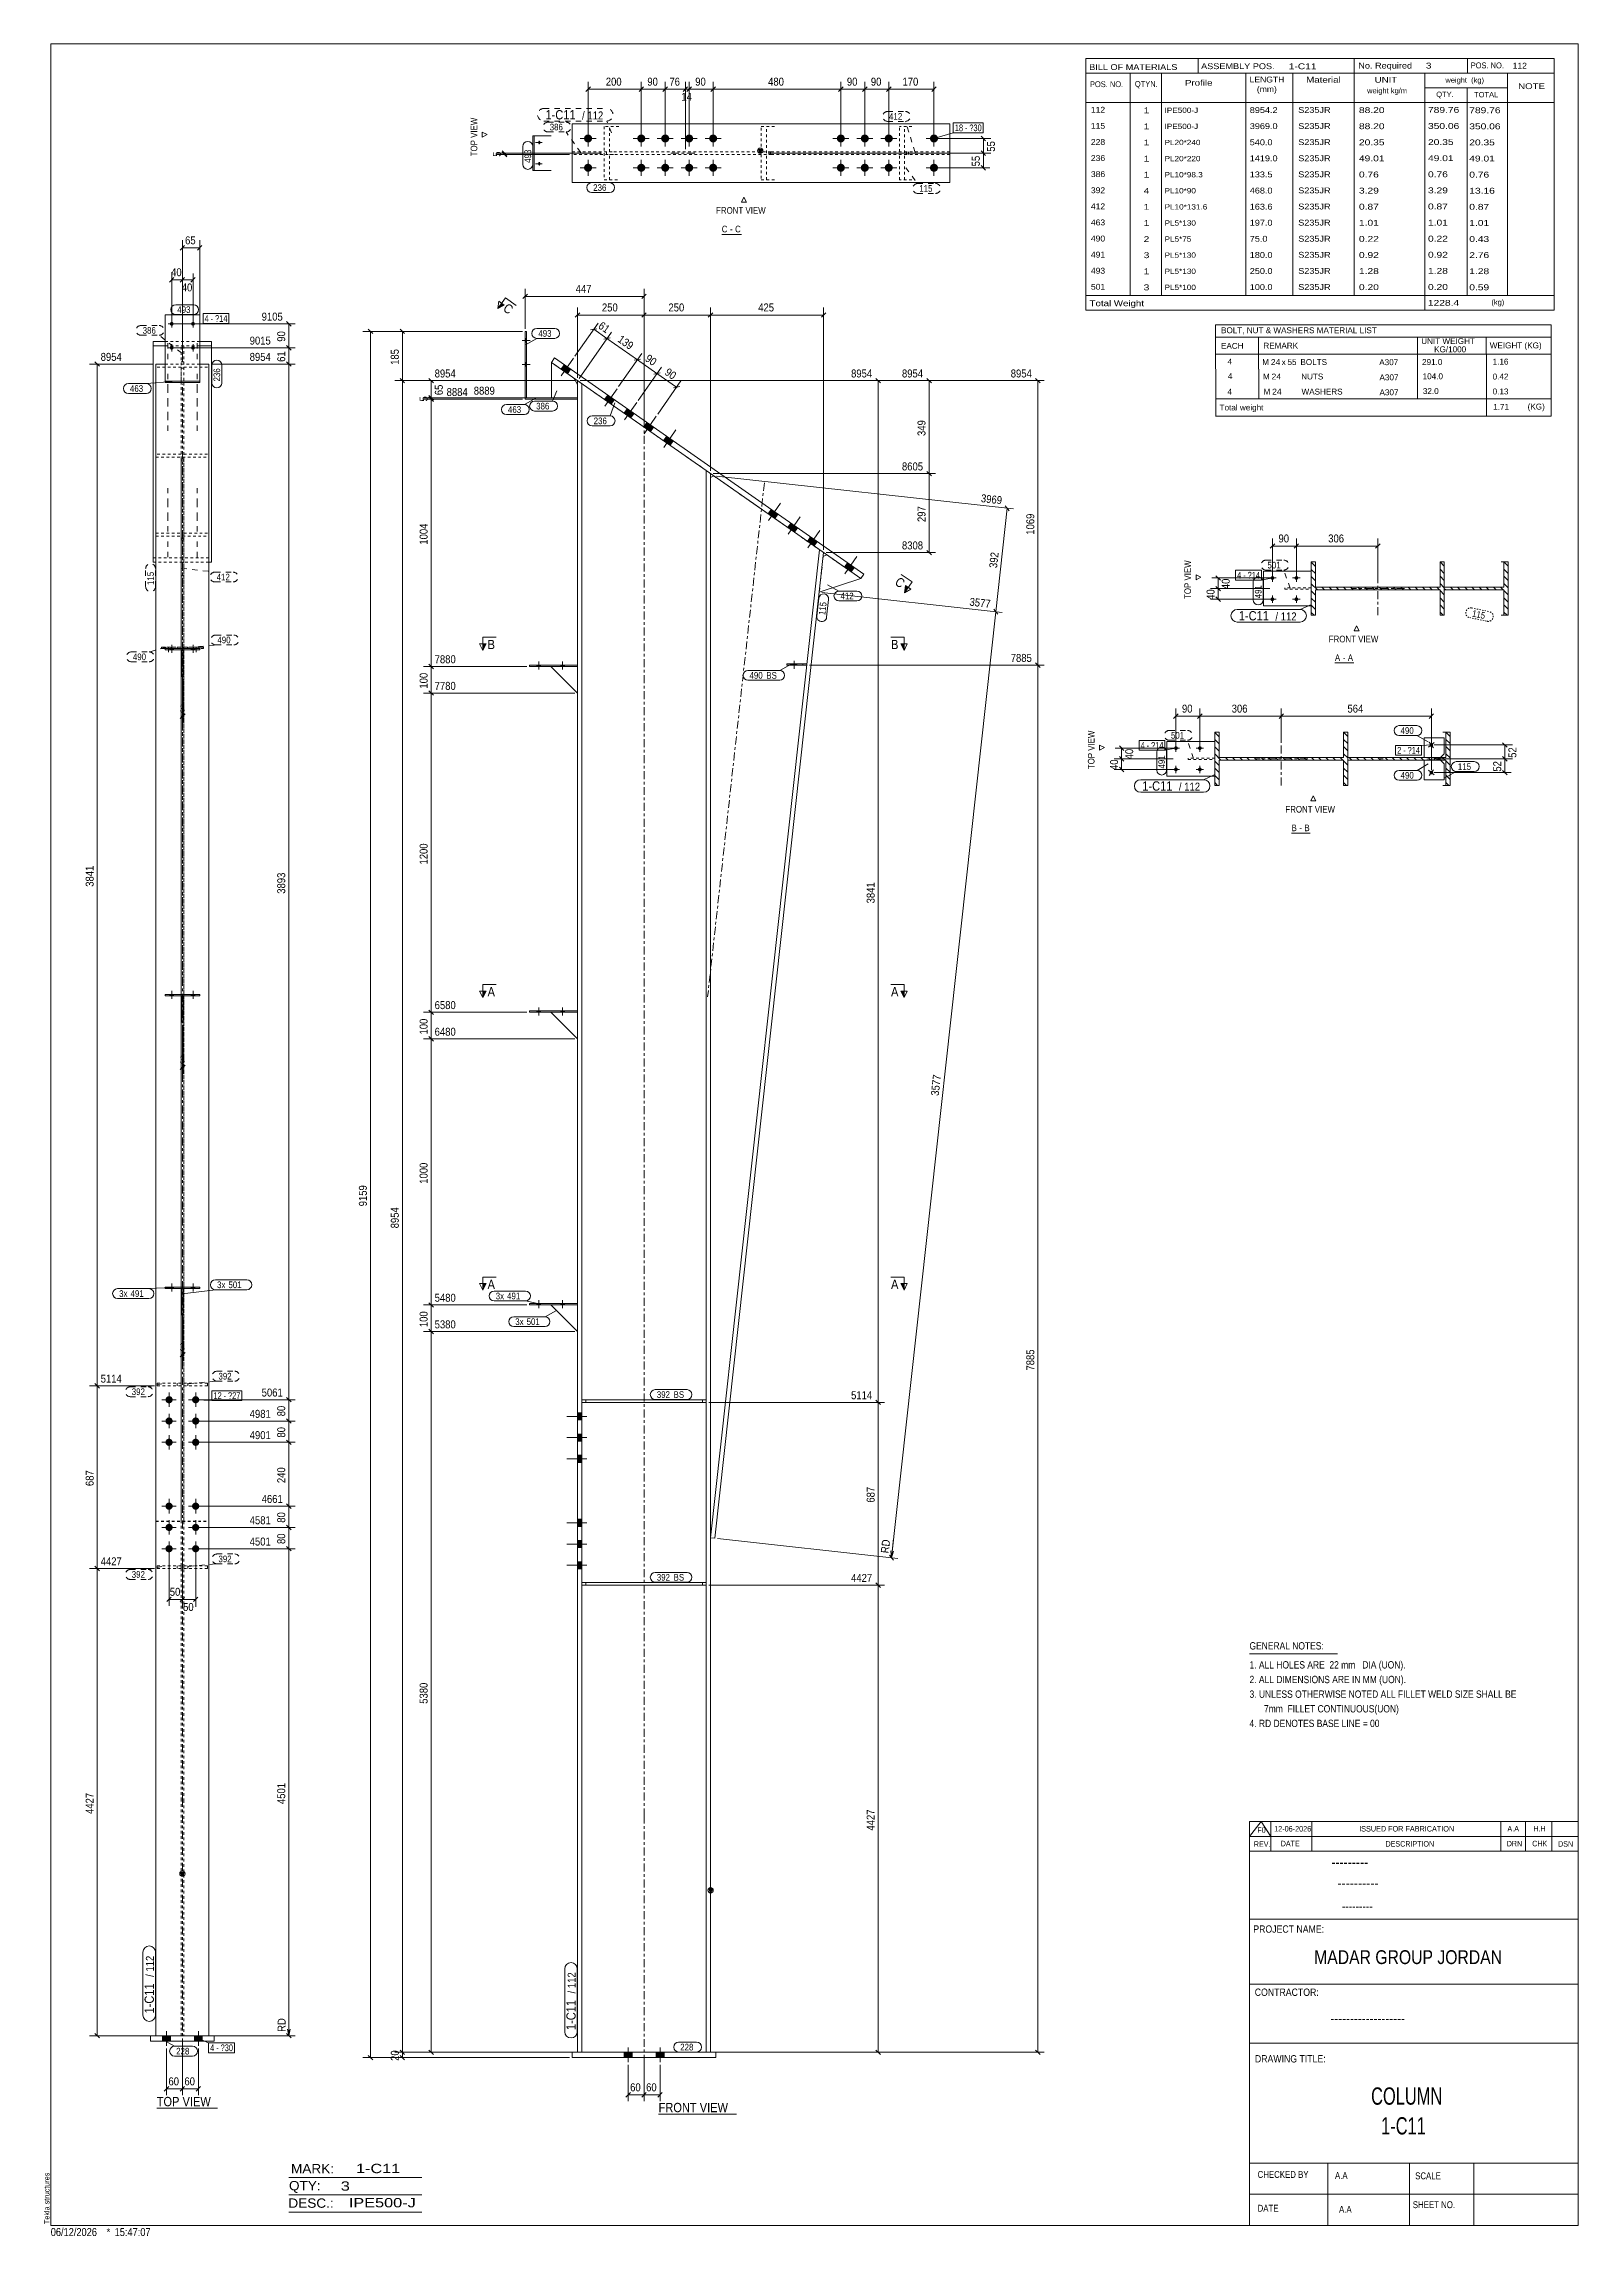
# Model space of a CAD drawing. Header units: millimetres. Extents: x 2 to 579, y 1 to 825.
import ezdxf

# ---------------------------------------------------------------- set-up
doc = ezdxf.new("R2010")
doc.units = ezdxf.units.MM
for name, pattern in [('XKITLINE00', [0]), ('XKITLINE01', [4, 1, -1, 1, -1]), ('XKITLINE02', [4, 2, -2]), ('XKITLINE03', [6, 3, -1, 1, -1]), ('XKITLINE04', [3, 0.5, -0.5, 0.5, -0.5, 0.5, -0.5])]:
    doc.linetypes.add(name, pattern=pattern)
for name, color, linetype, lineweight in [('Bolt', 3, 'Continuous', 0), ('BoltMark', 7, 'Continuous', 0), ('Dimensions', 7, 'Continuous', 0), ('DrawingSheet', 5, 'Continuous', 0), ('OtherObjectType', 7, 'Continuous', 0), ('Part', 2, 'Continuous', 0), ('PartMark', 7, 'Continuous', 0), ('Section', 6, 'Continuous', 0)]:
    doc.layers.add(name, color=color, linetype=linetype, lineweight=lineweight)
doc.styles.add('@ARIAL_UNICODE_MS_BOLD', font='ARIAL.TTF')
doc.styles.add('ARIAL', font='ARIAL.TTF')
doc.styles.add('ARIAL_NARROW', font='ARIALN.TTF')
doc.styles.add('COMIC_SANS_MS_BOLD', font='COMICBD.TTF')
doc.styles.add('SWIS721_EX_BT', font='ARIAL.TTF')
doc.styles.add('SWISSE', font='ARIAL.TTF')

# ---------------------------------------------------------------- blocks, each defined once
blk = doc.blocks.new('*A1')
at = {"layer": 'Part', "color": 7, "linetype": 'XKITLINE00', "lineweight": 0}
for p, q in [((480.31, 628.55), (478.71, 630.15)), ((480.31, 625.86), (478.71, 627.46)), ((528.71, 628.64), (527.11, 630.24)), ((528.71, 625.95), (527.11, 627.55)), ((480.31, 623.16), (478.71, 624.76)), ((481.04, 619.74), (478.71, 622.07)), ((480.31, 617.78), (478.71, 619.38)), ((483.73, 619.74), (482.73, 620.74)), ((486.42, 619.74), (485.42, 620.74)), ((489.12, 619.74), (488.12, 620.74)), ((491.81, 619.74), (490.81, 620.74)), ((494.51, 619.74), (493.51, 620.74)), ((497.2, 619.74), (496.2, 620.74)), ((499.89, 619.74), (498.89, 620.74)), ((502.59, 619.74), (501.59, 620.74)), ((505.28, 619.74), (504.28, 620.74)), ((507.98, 619.74), (506.98, 620.74)), ((510.67, 619.74), (509.67, 620.74)), ((513.37, 619.74), (512.37, 620.74)), ((516.06, 619.74), (515.06, 620.74)), ((518.75, 619.74), (517.75, 620.74)), ((521.45, 619.74), (520.45, 620.74)), ((524.14, 619.74), (523.14, 620.74)), ((526.84, 619.74), (525.84, 620.74)), ((528.71, 623.26), (527.11, 624.86)), ((528.71, 620.56), (527.11, 622.16)), ((528.71, 617.87), (527.11, 619.47)), ((480.31, 615.08), (478.71, 616.68)), ((480.31, 612.39), (478.71, 613.99)), ((479.76, 610.24), (478.71, 611.29)), ((528.71, 615.17), (527.11, 616.77)), ((528.71, 612.48), (527.11, 614.08)), ((528.25, 610.24), (527.11, 611.39))]:
    blk.add_line(p, q, dxfattribs=at)
blk = doc.blocks.new('*A2')
at = {"layer": 'Part', "color": 7, "linetype": 'XKITLINE00', "lineweight": 0}
for p, q in [((552.73, 628.64), (551.12, 630.24)), ((552.73, 625.94), (551.12, 627.55)), ((529.3, 619.74), (528.71, 620.33)), ((531.99, 619.74), (530.99, 620.74)), ((534.68, 619.74), (533.68, 620.74)), ((537.38, 619.74), (536.38, 620.74)), ((540.07, 619.74), (539.07, 620.74)), ((542.77, 619.74), (541.77, 620.74)), ((545.46, 619.74), (544.46, 620.74)), ((548.15, 619.74), (547.15, 620.74)), ((550.85, 619.74), (549.85, 620.74)), ((552.73, 623.25), (551.12, 624.86)), ((552.73, 620.55), (551.12, 622.16)), ((552.73, 617.86), (551.12, 619.47)), ((552.73, 615.16), (551.12, 616.77)), ((552.73, 612.47), (551.12, 614.08)), ((552.27, 610.24), (551.12, 611.39))]:
    blk.add_line(p, q, dxfattribs=at)
blk = doc.blocks.new('*A3')
at = {"layer": 'Part', "color": 7, "linetype": 'XKITLINE00', "lineweight": 0}
for p, q in [((444.04, 564.57), (442.44, 566.17)), ((444.04, 561.88), (442.44, 563.48)), ((444.04, 559.19), (442.44, 560.79)), ((492.44, 564.67), (490.84, 566.27)), ((492.44, 561.97), (490.84, 563.57)), ((492.44, 559.28), (490.84, 560.88)), ((444.76, 555.77), (442.44, 558.09)), ((444.04, 553.8), (442.44, 555.4)), ((444.04, 551.1), (442.44, 552.7)), ((447.46, 555.77), (446.46, 556.77)), ((450.15, 555.77), (449.15, 556.77)), ((452.85, 555.77), (451.85, 556.77)), ((455.54, 555.77), (454.54, 556.77)), ((458.23, 555.77), (457.23, 556.77)), ((460.93, 555.77), (459.93, 556.77)), ((463.62, 555.77), (462.62, 556.77)), ((466.32, 555.77), (465.32, 556.77)), ((469.01, 555.77), (468.01, 556.77)), ((471.7, 555.77), (470.7, 556.77)), ((474.4, 555.77), (473.4, 556.77)), ((477.09, 555.77), (476.09, 556.77)), ((479.79, 555.77), (478.79, 556.77)), ((482.48, 555.77), (481.48, 556.77)), ((485.17, 555.77), (484.17, 556.77)), ((487.87, 555.77), (486.87, 556.77)), ((490.56, 555.77), (489.56, 556.77)), ((492.44, 556.58), (490.84, 558.18)), ((492.44, 553.89), (490.84, 555.49)), ((492.44, 551.2), (490.84, 552.8)), ((444.04, 548.41), (442.44, 550.01)), ((443.49, 546.27), (442.44, 547.32)), ((492.44, 548.5), (490.84, 550.1)), ((491.98, 546.27), (490.84, 547.41))]:
    blk.add_line(p, q, dxfattribs=at)
blk = doc.blocks.new('*A4')
at = {"layer": 'Part', "color": 7, "linetype": 'XKITLINE00', "lineweight": 0}
for p, q in [((530.86, 564.66), (529.25, 566.27)), ((529.25, 566.27), (529.25, 566.27)), ((530.86, 561.96), (529.25, 563.57)), ((530.86, 559.27), (529.25, 560.88)), ((493.95, 555.77), (492.95, 556.77)), ((496.65, 555.77), (495.65, 556.77)), ((499.34, 555.77), (498.34, 556.77)), ((502.04, 555.77), (501.04, 556.77)), ((504.73, 555.77), (503.73, 556.77)), ((507.42, 555.77), (506.42, 556.77)), ((510.12, 555.77), (509.12, 556.77)), ((512.81, 555.77), (511.81, 556.77)), ((515.51, 555.77), (514.51, 556.77)), ((518.2, 555.77), (517.2, 556.77)), ((520.89, 555.77), (519.89, 556.77)), ((523.59, 555.77), (522.59, 556.77)), ((526.28, 555.77), (525.28, 556.77)), ((528.98, 555.77), (527.98, 556.77)), ((530.86, 556.58), (529.25, 558.18)), ((530.86, 553.88), (529.25, 555.49)), ((530.86, 551.19), (529.25, 552.8)), ((530.86, 548.49), (529.25, 550.1)), ((530.39, 546.27), (529.25, 547.41))]:
    blk.add_line(p, q, dxfattribs=at)
blk = doc.blocks.new('*A5')
at = {"layer": 'Bolt'}
for points in [[(200.36, 702.66), (199.22, 701.02), (196.76, 702.74), (197.91, 704.38)], [(200.36, 702.66), (199.22, 701.02), (196.76, 702.74), (197.91, 704.38)], [(216.76, 691.2), (215.61, 689.56), (213.15, 691.28), (214.3, 692.92)], [(216.76, 691.2), (215.61, 689.56), (213.15, 691.28), (214.3, 692.92)], [(224.13, 686.05), (222.99, 684.41), (220.53, 686.12), (221.67, 687.76)], [(224.13, 686.05), (222.99, 684.41), (220.53, 686.12), (221.67, 687.76)], [(231.51, 680.89), (230.36, 679.25), (227.91, 680.97), (229.05, 682.61)], [(231.51, 680.89), (230.36, 679.25), (227.91, 680.97), (229.05, 682.61)], [(238.89, 675.73), (237.74, 674.09), (235.28, 675.81), (236.43, 677.45)], [(238.89, 675.73), (237.74, 674.09), (235.28, 675.81), (236.43, 677.45)], [(278.23, 648.23), (277.08, 646.6), (274.62, 648.31), (275.77, 649.95)], [(278.23, 648.23), (277.08, 646.6), (274.62, 648.31), (275.77, 649.95)], [(285.61, 643.08), (284.46, 641.44), (282, 643.16), (283.15, 644.8)], [(285.61, 643.08), (284.46, 641.44), (282, 643.16), (283.15, 644.8)], [(292.98, 637.92), (291.84, 636.28), (289.38, 638), (290.52, 639.64)], [(292.98, 637.92), (291.84, 636.28), (289.38, 638), (290.52, 639.64)], [(306.92, 628.18), (305.77, 626.54), (303.31, 628.26), (304.46, 629.9)], [(306.92, 628.18), (305.77, 626.54), (303.31, 628.26), (304.46, 629.9)]]:
    blk.add_hatch(color=3, dxfattribs=at).paths.add_polyline_path(points, flags=17)
at = {"layer": 'Bolt', "color": 3, "linetype": 'XKITLINE00', "lineweight": 0}
for p, q in [((196.76, 702.74), (197.91, 704.38)), ((196.76, 702.74), (197.91, 704.38)), ((196.84, 700.24), (201.43, 706.8)), ((196.84, 700.24), (201.43, 706.8)), ((199.22, 701.02), (200.36, 702.66)), ((199.22, 701.02), (200.36, 702.66)), ((213.15, 691.28), (214.3, 692.92)), ((213.15, 691.28), (214.3, 692.92)), ((213.24, 688.78), (217.82, 695.34)), ((213.24, 688.78), (217.82, 695.34)), ((215.61, 689.56), (216.76, 691.2)), ((215.61, 689.56), (216.76, 691.2)), ((220.53, 686.12), (221.67, 687.76)), ((220.53, 686.12), (221.67, 687.76)), ((220.61, 683.63), (225.2, 690.18)), ((220.61, 683.63), (225.2, 690.18)), ((222.99, 684.41), (224.13, 686.05)), ((222.99, 684.41), (224.13, 686.05)), ((227.99, 678.47), (232.57, 685.03)), ((227.99, 678.47), (232.57, 685.03)), ((227.91, 680.97), (229.05, 682.61)), ((227.91, 680.97), (229.05, 682.61)), ((230.36, 679.25), (231.51, 680.89)), ((230.36, 679.25), (231.51, 680.89)), ((235.28, 675.81), (236.43, 677.45)), ((235.28, 675.81), (236.43, 677.45)), ((235.37, 673.31), (239.95, 679.87)), ((235.37, 673.31), (239.95, 679.87)), ((237.74, 674.09), (238.89, 675.73)), ((237.74, 674.09), (238.89, 675.73)), ((274.71, 645.82), (279.29, 652.37)), ((274.71, 645.82), (279.29, 652.37)), ((274.62, 648.31), (275.77, 649.95)), ((274.62, 648.31), (275.77, 649.95)), ((277.08, 646.6), (278.23, 648.23)), ((277.08, 646.6), (278.23, 648.23)), ((282, 643.16), (283.15, 644.8)), ((282, 643.16), (283.15, 644.8)), ((282.08, 640.66), (286.67, 647.22)), ((282.08, 640.66), (286.67, 647.22)), ((284.46, 641.44), (285.61, 643.08)), ((284.46, 641.44), (285.61, 643.08)), ((289.38, 638), (290.52, 639.64)), ((289.38, 638), (290.52, 639.64)), ((289.46, 635.5), (294.04, 642.06)), ((289.46, 635.5), (294.04, 642.06)), ((291.84, 636.28), (292.98, 637.92)), ((291.84, 636.28), (292.98, 637.92)), ((303.31, 628.26), (304.46, 629.9)), ((303.31, 628.26), (304.46, 629.9)), ((303.4, 625.76), (307.98, 632.32)), ((303.4, 625.76), (307.98, 632.32)), ((305.77, 626.54), (306.92, 628.18)), ((305.77, 626.54), (306.92, 628.18))]:
    blk.add_line(p, q, dxfattribs=at)
blk = doc.blocks.new('*A6')
at = {"layer": 'Bolt'}
for points in [[(204.56, 307.76), (202.96, 307.76), (202.96, 310.46), (204.56, 310.46)], [(204.56, 307.76), (202.96, 307.76), (202.96, 310.46), (204.56, 310.46)], [(204.56, 299.76), (202.96, 299.76), (202.96, 302.46), (204.56, 302.46)], [(204.56, 299.76), (202.96, 299.76), (202.96, 302.46), (204.56, 302.46)], [(204.56, 291.76), (202.96, 291.76), (202.96, 294.46), (204.56, 294.46)], [(204.56, 291.76), (202.96, 291.76), (202.96, 294.46), (204.56, 294.46)], [(204.56, 267.76), (202.96, 267.76), (202.96, 270.46), (204.56, 270.46)], [(204.56, 267.76), (202.96, 267.76), (202.96, 270.46), (204.56, 270.46)], [(204.56, 259.76), (202.96, 259.76), (202.96, 262.46), (204.56, 262.46)], [(204.56, 259.76), (202.96, 259.76), (202.96, 262.46), (204.56, 262.46)], [(204.56, 251.76), (202.96, 251.76), (202.96, 254.46), (204.56, 254.46)], [(204.56, 251.76), (202.96, 251.76), (202.96, 254.46), (204.56, 254.46)]]:
    blk.add_hatch(color=3, dxfattribs=at).paths.add_polyline_path(points, flags=17)
at = {"layer": 'Bolt', "color": 3, "linetype": 'XKITLINE00', "lineweight": 0}
for p, q in [((206.41, 309.11), (198.91, 309.11)), ((206.41, 309.11), (198.91, 309.11)), ((204.56, 310.46), (202.96, 310.46)), ((204.56, 310.46), (202.96, 310.46)), ((204.56, 307.76), (202.96, 307.76)), ((204.56, 307.76), (202.96, 307.76)), ((206.41, 301.11), (198.91, 301.11)), ((206.41, 301.11), (198.91, 301.11)), ((204.56, 302.46), (202.96, 302.46)), ((204.56, 302.46), (202.96, 302.46)), ((204.56, 299.76), (202.96, 299.76)), ((204.56, 299.76), (202.96, 299.76)), ((206.41, 293.11), (198.91, 293.11)), ((206.41, 293.11), (198.91, 293.11)), ((204.56, 294.46), (202.96, 294.46)), ((204.56, 294.46), (202.96, 294.46)), ((204.56, 291.76), (202.96, 291.76)), ((204.56, 291.76), (202.96, 291.76)), ((206.41, 269.11), (198.91, 269.11)), ((206.41, 269.11), (198.91, 269.11)), ((204.56, 270.46), (202.96, 270.46)), ((204.56, 270.46), (202.96, 270.46)), ((204.56, 267.76), (202.96, 267.76)), ((204.56, 267.76), (202.96, 267.76)), ((206.41, 261.11), (198.91, 261.11)), ((206.41, 261.11), (198.91, 261.11)), ((204.56, 262.46), (202.96, 262.46)), ((204.56, 262.46), (202.96, 262.46)), ((204.56, 259.76), (202.96, 259.76)), ((204.56, 259.76), (202.96, 259.76)), ((206.41, 253.11), (198.91, 253.11)), ((206.41, 253.11), (198.91, 253.11)), ((204.56, 254.46), (202.96, 254.46)), ((204.56, 254.46), (202.96, 254.46)), ((204.56, 251.76), (202.96, 251.76)), ((204.56, 251.76), (202.96, 251.76))]:
    blk.add_line(p, q, dxfattribs=at)
blk = doc.blocks.new('*A7')
at = {"layer": 'Bolt'}
for points in [[(187.66, 350.98), (187.66, 351.48), (189.06, 351.48), (189.06, 350.98)], [(187.66, 350.98), (187.66, 351.48), (189.06, 351.48), (189.06, 350.98)], [(196.66, 350.98), (196.66, 351.48), (198.06, 351.48), (198.06, 350.98)], [(196.66, 350.98), (196.66, 351.48), (198.06, 351.48), (198.06, 350.98)]]:
    blk.add_hatch(color=3, dxfattribs=at).paths.add_polyline_path(points, flags=17)
at = {"layer": 'Bolt', "color": 3, "linetype": 'XKITLINE00', "lineweight": 0}
for p, q in [((187.66, 350.98), (187.66, 351.48)), ((187.66, 350.98), (187.66, 351.48)), ((188.36, 349.82), (188.36, 352.82)), ((188.36, 349.82), (188.36, 352.82)), ((189.06, 350.98), (189.06, 351.48)), ((189.06, 350.98), (189.06, 351.48)), ((196.66, 350.98), (196.66, 351.48)), ((196.66, 350.98), (196.66, 351.48)), ((197.36, 349.82), (197.36, 352.82)), ((197.36, 349.82), (197.36, 352.82)), ((198.06, 350.98), (198.06, 351.48)), ((198.06, 350.98), (198.06, 351.48))]:
    blk.add_line(p, q, dxfattribs=at)
blk = doc.blocks.new('*A8')
at = {"layer": 'Bolt'}
for points in [[(187.66, 460.98), (187.66, 461.48), (189.06, 461.48), (189.06, 460.98)], [(187.66, 460.98), (187.66, 461.48), (189.06, 461.48), (189.06, 460.98)], [(196.66, 460.98), (196.66, 461.48), (198.06, 461.48), (198.06, 460.98)], [(196.66, 460.98), (196.66, 461.48), (198.06, 461.48), (198.06, 460.98)]]:
    blk.add_hatch(color=3, dxfattribs=at).paths.add_polyline_path(points, flags=17)
at = {"layer": 'Bolt', "color": 3, "linetype": 'XKITLINE00', "lineweight": 0}
for p, q in [((187.66, 460.98), (187.66, 461.48)), ((187.66, 460.98), (187.66, 461.48)), ((188.36, 459.82), (188.36, 462.82)), ((188.36, 459.82), (188.36, 462.82)), ((189.06, 460.98), (189.06, 461.48)), ((189.06, 460.98), (189.06, 461.48)), ((196.66, 460.98), (196.66, 461.48)), ((196.66, 460.98), (196.66, 461.48)), ((197.36, 459.82), (197.36, 462.82)), ((197.36, 459.82), (197.36, 462.82)), ((198.06, 460.98), (198.06, 461.48)), ((198.06, 460.98), (198.06, 461.48))]:
    blk.add_line(p, q, dxfattribs=at)
blk = doc.blocks.new('*A9')
at = {"layer": 'Bolt', "color": 3, "linetype": 'XKITLINE02', "lineweight": 0}
for p, q in [((283.38, 591.48), (283.38, 591.98)), ((284.36, 590.13), (284.36, 593.13)), ((285.34, 591.48), (285.34, 591.98))]:
    blk.add_line(p, q, dxfattribs=at)
blk = doc.blocks.new('*A10')
at = {"layer": 'Bolt'}
blk.add_hatch(color=3, dxfattribs=at).paths.add_polyline_path([(285.34, 591.98), (285.34, 591.48), (283.38, 591.48), (283.38, 591.98)], flags=17)
at = {"layer": 'Bolt', "color": 3, "linetype": 'XKITLINE00', "lineweight": 0}
for p, q in [((283.38, 591.48), (283.38, 591.98)), ((284.36, 590.13), (284.36, 593.13)), ((285.34, 591.48), (285.34, 591.98))]:
    blk.add_line(p, q, dxfattribs=at)
blk = doc.blocks.new('*A11')
at = {"layer": 'Bolt'}
for points in [[(183.26, 714.23), (183.76, 714.23), (183.76, 712.83), (183.26, 712.83)], [(183.26, 705.23), (183.76, 705.23), (183.76, 703.83), (183.26, 703.83)]]:
    blk.add_hatch(color=3, dxfattribs=at).paths.add_polyline_path(points, flags=17)
at = {"layer": 'Bolt', "color": 3, "linetype": 'XKITLINE00', "lineweight": 0}
for p, q in [((185.1, 713.53), (182.1, 713.53)), ((183.76, 714.23), (183.26, 714.23)), ((183.76, 712.83), (183.26, 712.83)), ((185.1, 704.53), (182.1, 704.53)), ((183.76, 705.23), (183.26, 705.23)), ((183.76, 703.83), (183.26, 703.83))]:
    blk.add_line(p, q, dxfattribs=at)
blk = doc.blocks.new('*A12')
at = {"layer": 'Bolt'}
for points in [[(183.26, 714.23), (183.76, 714.23), (183.76, 712.83), (183.26, 712.83)], [(183.26, 705.23), (183.76, 705.23), (183.76, 703.83), (183.26, 703.83)]]:
    blk.add_hatch(color=3, dxfattribs=at).paths.add_polyline_path(points, flags=17)
at = {"layer": 'Bolt', "color": 3, "linetype": 'XKITLINE00', "lineweight": 0}
for p, q in [((185.1, 713.53), (182.1, 713.53)), ((183.76, 714.23), (183.26, 714.23)), ((183.76, 712.83), (183.26, 712.83)), ((185.1, 704.53), (182.1, 704.53)), ((183.76, 705.23), (183.26, 705.23)), ((183.76, 703.83), (183.26, 703.83))]:
    blk.add_line(p, q, dxfattribs=at)
blk = doc.blocks.new('*A13')
at = {"layer": 'Bolt'}
for points in [[(187.66, 590.98), (187.66, 591.48), (189.06, 591.48), (189.06, 590.98)], [(187.66, 590.98), (187.66, 591.48), (189.06, 591.48), (189.06, 590.98)], [(196.66, 590.98), (196.66, 591.48), (198.06, 591.48), (198.06, 590.98)], [(196.66, 590.98), (196.66, 591.48), (198.06, 591.48), (198.06, 590.98)]]:
    blk.add_hatch(color=3, dxfattribs=at).paths.add_polyline_path(points, flags=17)
at = {"layer": 'Bolt', "color": 3, "linetype": 'XKITLINE00', "lineweight": 0}
for p, q in [((187.66, 590.98), (187.66, 591.48)), ((187.66, 590.98), (187.66, 591.48)), ((188.36, 589.82), (188.36, 592.82)), ((188.36, 589.82), (188.36, 592.82)), ((189.06, 590.98), (189.06, 591.48)), ((189.06, 590.98), (189.06, 591.48)), ((196.66, 590.98), (196.66, 591.48)), ((196.66, 590.98), (196.66, 591.48)), ((197.36, 589.82), (197.36, 592.82)), ((197.36, 589.82), (197.36, 592.82)), ((198.06, 590.98), (198.06, 591.48)), ((198.06, 590.98), (198.06, 591.48))]:
    blk.add_line(p, q, dxfattribs=at)
blk = doc.blocks.new('*A14')
at = {"layer": 'Bolt'}
for points in [[(223.46, 70.06), (223.46, 68.06), (220.46, 68.06), (220.46, 70.06)], [(223.46, 70.06), (223.46, 68.06), (220.46, 68.06), (220.46, 70.06)], [(235.46, 70.06), (235.46, 68.06), (232.46, 68.06), (232.46, 70.06)], [(235.46, 70.06), (235.46, 68.06), (232.46, 68.06), (232.46, 70.06)]]:
    blk.add_hatch(color=3, dxfattribs=at).paths.add_polyline_path(points, flags=17)
at = {"layer": 'Bolt', "color": 3, "linetype": 'XKITLINE00', "lineweight": 0}
for p, q in [((220.46, 70.06), (220.46, 68.06)), ((220.46, 70.06), (220.46, 68.06)), ((221.96, 71.81), (221.96, 66.31)), ((221.96, 71.81), (221.96, 66.31)), ((223.46, 70.06), (223.46, 68.06)), ((223.46, 70.06), (223.46, 68.06)), ((232.46, 70.06), (232.46, 68.06)), ((232.46, 70.06), (232.46, 68.06)), ((233.96, 71.81), (233.96, 66.31)), ((233.96, 71.81), (233.96, 66.31)), ((235.46, 70.06), (235.46, 68.06)), ((235.46, 70.06), (235.46, 68.06))]:
    blk.add_line(p, q, dxfattribs=at)
blk = doc.blocks.new('*A15')
at = {"layer": 'Part', "color": 2, "linetype": 'XKITLINE00', "lineweight": 0}
for p, q in [((193.13, 705.28), (194.27, 706.92)), ((309.44, 623.98), (193.13, 705.28)), ((194.27, 706.92), (310.58, 625.62)), ((310.58, 625.62), (309.44, 623.98))]:
    blk.add_line(p, q, dxfattribs=at)
blk = doc.blocks.new('*A16')
at = {"layer": 'Part'}
blk.add_hatch(color=2, dxfattribs=at).paths.add_polyline_path([(252.16, 131.46), (253.76, 131.46), (252.96, 130.06)], flags=17)
at = {"layer": 'Part', "color": 2, "linetype": 'XKITLINE00', "lineweight": 0}
for p, q in [((202.96, 698.4), (202.96, 158.66)), ((204.56, 697.29), (204.56, 158.66)), ((251.36, 158.66), (251.36, 664.58)), ((252.96, 158.66), (252.96, 663.46)), ((202.96, 158.56), (202.96, 70.06)), ((204.56, 158.56), (204.56, 70.06)), ((251.36, 70.06), (251.36, 158.56)), ((252.96, 70.06), (252.96, 158.56)), ((252.96, 130.06), (252.16, 131.46)), ((252.16, 131.46), (253.76, 131.46)), ((253.76, 131.46), (252.96, 130.06))]:
    blk.add_line(p, q, dxfattribs=at)
at = {"layer": 'Part', "color": 7, "linetype": 'XKITLINE01', "lineweight": 0}
for p, q in [((252.96, 663.46), (202.96, 698.4)), ((202.96, 70.06), (252.96, 70.06))]:
    blk.add_line(p, q, dxfattribs=at)
at = {"layer": 'Part', "color": 7, "linetype": 'XKITLINE03', "lineweight": 0}
for p, q in [((227.96, 158.66), (227.96, 690.93)), ((227.96, 60.06), (227.96, 158.56))]:
    blk.add_line(p, q, dxfattribs=at)
at = {"layer": 'Part', "color": 2, "linetype": 'XKITLINE00', "lineweight": 0}
blk.add_circle((252.96, 130.96), 1, dxfattribs=at)
blk = doc.blocks.new('*A17')
at = {"layer": 'Part', "color": 2, "linetype": 'XKITLINE00', "lineweight": 0}
blk.add_line((192.96, 350.98), (202.96, 340.98), dxfattribs=at)
at = {"layer": 'Part', "color": 7, "linetype": 'XKITLINE01', "lineweight": 0}
for p, q in [((202.96, 350.98), (192.96, 350.98)), ((202.96, 340.98), (202.96, 350.98))]:
    blk.add_line(p, q, dxfattribs=at)
blk = doc.blocks.new('*A18')
at = {"layer": 'Part', "color": 2, "linetype": 'XKITLINE00', "lineweight": 0}
for p, q in [((184.96, 350.98), (184.96, 351.48)), ((184.96, 351.48), (202.96, 351.48)), ((184.96, 350.98), (202.96, 350.98))]:
    blk.add_line(p, q, dxfattribs=at)
at = {"layer": 'Part', "color": 7, "linetype": 'XKITLINE01', "lineweight": 0}
blk.add_line((202.96, 351.48), (202.96, 350.98), dxfattribs=at)
blk = doc.blocks.new('*A19')
at = {"layer": 'Part', "color": 2, "linetype": 'XKITLINE00', "lineweight": 0}
for p, q in [((193.13, 705.28), (193.13, 691.93)), ((202.96, 696.9), (201.73, 699.26))]:
    blk.add_line(p, q, dxfattribs=at)
at = {"layer": 'Part', "color": 7, "linetype": 'XKITLINE01', "lineweight": 0}
for p, q in [((201.73, 699.26), (193.13, 705.28)), ((202.96, 691.93), (202.96, 696.9)), ((193.13, 691.93), (202.96, 691.93))]:
    blk.add_line(p, q, dxfattribs=at)
blk = doc.blocks.new('*A20')
at = {"layer": 'Part', "color": 2, "linetype": 'XKITLINE00', "lineweight": 0}
blk.add_line((192.96, 460.98), (202.96, 450.98), dxfattribs=at)
at = {"layer": 'Part', "color": 7, "linetype": 'XKITLINE01', "lineweight": 0}
for p, q in [((202.96, 460.98), (192.96, 460.98)), ((202.96, 450.98), (202.96, 460.98))]:
    blk.add_line(p, q, dxfattribs=at)
blk = doc.blocks.new('*A21')
at = {"layer": 'Part', "color": 2, "linetype": 'XKITLINE00', "lineweight": 0}
for p, q in [((184.96, 460.98), (184.96, 461.48)), ((184.96, 461.48), (202.96, 461.48)), ((184.96, 460.98), (202.96, 460.98))]:
    blk.add_line(p, q, dxfattribs=at)
at = {"layer": 'Part', "color": 7, "linetype": 'XKITLINE01', "lineweight": 0}
blk.add_line((202.96, 461.48), (202.96, 460.98), dxfattribs=at)
blk = doc.blocks.new('*A22')
at = {"layer": 'Part', "color": 7, "linetype": 'XKITLINE01', "lineweight": 0}
for p, q in [((289.16, 591.98), (281.66, 591.98)), ((281.66, 591.98), (281.66, 591.48)), ((281.66, 591.48), (289.16, 591.48)), ((287.66, 591.48), (287.66, 591.98)), ((289.16, 591.48), (289.16, 591.98))]:
    blk.add_line(p, q, dxfattribs=at)
blk = doc.blocks.new('*A23')
at = {"layer": 'Part', "color": 2, "linetype": 'XKITLINE00', "lineweight": 0}
for p, q in [((281.66, 591.48), (281.66, 591.98)), ((281.66, 591.98), (289.16, 591.98)), ((289.16, 591.48), (281.66, 591.48)), ((289.16, 591.98), (289.16, 591.48))]:
    blk.add_line(p, q, dxfattribs=at)
at = {"layer": 'Part', "color": 7, "linetype": 'XKITLINE01', "lineweight": 0}
for p, q in [((287.66, 591.48), (287.66, 591.98)), ((289.16, 591.48), (289.16, 591.48)), ((289.16, 591.48), (289.16, 591.48))]:
    blk.add_line(p, q, dxfattribs=at)
blk = doc.blocks.new('*A24')
at = {"layer": 'Part', "color": 2, "linetype": 'XKITLINE00', "lineweight": 0}
for p, q in [((183.26, 716.93), (183.26, 691.93)), ((183.76, 716.93), (183.26, 716.93)), ((183.76, 716.93), (183.76, 691.93)), ((183.26, 691.93), (183.76, 691.93))]:
    blk.add_line(p, q, dxfattribs=at)
blk = doc.blocks.new('*A25')
at = {"layer": 'Part', "color": 2, "linetype": 'XKITLINE00', "lineweight": 0}
for p, q in [((183.26, 691.43), (183.26, 691.93)), ((183.26, 691.93), (202.96, 691.93)), ((183.26, 691.43), (202.96, 691.43))]:
    blk.add_line(p, q, dxfattribs=at)
at = {"layer": 'Part', "color": 7, "linetype": 'XKITLINE01', "lineweight": 0}
blk.add_line((202.96, 691.93), (202.96, 691.43), dxfattribs=at)
blk = doc.blocks.new('*A26')
at = {"layer": 'Part', "color": 2, "linetype": 'XKITLINE00', "lineweight": 0}
blk.add_line((192.96, 590.98), (202.96, 580.98), dxfattribs=at)
at = {"layer": 'Part', "color": 7, "linetype": 'XKITLINE01', "lineweight": 0}
for p, q in [((202.96, 590.98), (192.96, 590.98)), ((202.96, 580.98), (202.96, 590.98))]:
    blk.add_line(p, q, dxfattribs=at)
blk = doc.blocks.new('*A27')
at = {"layer": 'Part', "color": 2, "linetype": 'XKITLINE00', "lineweight": 0}
for p, q in [((184.96, 590.98), (184.96, 591.48)), ((184.96, 591.48), (202.96, 591.48)), ((184.96, 590.98), (202.96, 590.98))]:
    blk.add_line(p, q, dxfattribs=at)
at = {"layer": 'Part', "color": 7, "linetype": 'XKITLINE01', "lineweight": 0}
blk.add_line((202.96, 591.48), (202.96, 590.98), dxfattribs=at)
blk = doc.blocks.new('*A28')
at = {"layer": 'Part', "color": 2, "linetype": 'XKITLINE00', "lineweight": 0}
for p, q in [((254.96, 70.06), (200.96, 70.06)), ((200.96, 70.06), (200.96, 68.06)), ((254.96, 68.06), (200.96, 68.06)), ((254.96, 70.06), (254.96, 68.06))]:
    blk.add_line(p, q, dxfattribs=at)
blk = doc.blocks.new('*A29')
at = {"layer": 'Part', "color": 7, "linetype": 'XKITLINE03', "lineweight": 0}
blk.add_line((273.18, 660.03), (251.86, 466.84), dxfattribs=at)
at = {"layer": 'Part', "color": 2, "linetype": 'XKITLINE00', "lineweight": 0}
for p, q in [((254.16, 662.62), (252.96, 661.99)), ((252.96, 661.99), (254.17, 662.61)), ((293.94, 634.81), (252.96, 263.46)), ((254.55, 263.28), (295.44, 633.77)), ((252.96, 263.46), (254.55, 263.28))]:
    blk.add_line(p, q, dxfattribs=at)
at = {"layer": 'Part', "color": 7, "linetype": 'XKITLINE01', "lineweight": 0}
for p, q in [((252.96, 661.99), (252.96, 661.99)), ((252.96, 263.46), (252.96, 661.99)), ((252.96, 661.99), (252.96, 661.99)), ((254.19, 662.63), (254.16, 662.62)), ((254.19, 662.63), (254.17, 662.61)), ((254.17, 662.61), (295.44, 633.77)), ((293.94, 634.81), (254.19, 662.63))]:
    blk.add_line(p, q, dxfattribs=at)
blk = doc.blocks.new('*A30')
at = {"layer": 'Part', "color": 7, "linetype": 'XKITLINE01', "lineweight": 0}
for p, q in [((295.27, 632.28), (293.79, 618.86)), ((309.44, 623.98), (296.67, 632.91))]:
    blk.add_line(p, q, dxfattribs=at)
at = {"layer": 'Part', "color": 2, "linetype": 'XKITLINE00', "lineweight": 0}
for p, q in [((296.67, 632.91), (295.27, 632.28)), ((293.79, 618.86), (309.44, 623.98))]:
    blk.add_line(p, q, dxfattribs=at)
blk = doc.blocks.new('*A31')
at = {"layer": 'Part', "color": 2, "linetype": 'XKITLINE00', "lineweight": 0}
for p, q in [((251.36, 246.66), (204.56, 246.66)), ((251.36, 245.66), (204.56, 245.66))]:
    blk.add_line(p, q, dxfattribs=at)
at = {"layer": 'Part', "color": 7, "linetype": 'XKITLINE01', "lineweight": 0}
for p, q in [((204.56, 245.66), (204.56, 246.66)), ((206.06, 245.66), (206.06, 246.66)), ((249.86, 245.66), (249.86, 246.66)), ((251.36, 245.66), (251.36, 246.66))]:
    blk.add_line(p, q, dxfattribs=at)
blk = doc.blocks.new('*A32')
at = {"layer": 'Part', "color": 7, "linetype": 'XKITLINE01', "lineweight": 0}
for p, q in [((251.36, 246.66), (204.56, 246.66)), ((204.56, 246.66), (204.56, 245.66)), ((251.36, 245.66), (204.56, 245.66)), ((206.06, 245.66), (206.06, 246.66)), ((249.86, 245.66), (249.86, 246.66)), ((251.36, 245.66), (251.36, 246.66))]:
    blk.add_line(p, q, dxfattribs=at)
blk = doc.blocks.new('*A33')
at = {"layer": 'Part', "color": 2, "linetype": 'XKITLINE00', "lineweight": 0}
for p, q in [((251.36, 315.34), (204.56, 315.34)), ((251.36, 314.34), (204.56, 314.34))]:
    blk.add_line(p, q, dxfattribs=at)
at = {"layer": 'Part', "color": 7, "linetype": 'XKITLINE01', "lineweight": 0}
for p, q in [((204.56, 314.34), (204.56, 315.34)), ((206.06, 314.34), (206.06, 315.34)), ((249.86, 314.34), (249.86, 315.34)), ((251.36, 314.34), (251.36, 315.34))]:
    blk.add_line(p, q, dxfattribs=at)
blk = doc.blocks.new('*A34')
at = {"layer": 'Part', "color": 7, "linetype": 'XKITLINE01', "lineweight": 0}
for p, q in [((251.36, 315.34), (204.56, 315.34)), ((204.56, 315.34), (204.56, 314.34)), ((251.36, 314.34), (204.56, 314.34)), ((206.06, 314.34), (206.06, 315.34)), ((249.86, 314.34), (249.86, 315.34)), ((251.36, 314.34), (251.36, 315.34))]:
    blk.add_line(p, q, dxfattribs=at)
blk = doc.blocks.new('*A35')
at = {"layer": 'Bolt', "color": 3, "linetype": 'XKITLINE02', "lineweight": 0}
for p, q in [((48.95, 706.47), (48.95, 713.03)), ((59.95, 706.47), (59.95, 713.03)), ((48.95, 695.02), (48.95, 701.57)), ((59.95, 695.02), (59.95, 701.57)), ((48.95, 689.86), (48.95, 696.42)), ((59.95, 689.86), (59.95, 696.42)), ((48.95, 684.7), (48.95, 691.26)), ((48.95, 679.55), (48.95, 686.11)), ((59.95, 684.7), (59.95, 691.26)), ((59.95, 679.55), (59.95, 686.11)), ((48.95, 652.05), (48.95, 658.61)), ((48.95, 646.89), (48.95, 653.45)), ((59.95, 652.05), (59.95, 658.61)), ((59.95, 646.89), (59.95, 653.45)), ((48.95, 641.74), (48.95, 648.29)), ((59.95, 641.74), (59.95, 648.29)), ((48.95, 632), (48.95, 638.56)), ((59.95, 632), (59.95, 638.56))]:
    blk.add_line(p, q, dxfattribs=at)
blk = doc.blocks.new('*A36')
at = {"layer": 'Bolt'}
for points in [[(48.1, 315.38), (48.1, 315.41), (48.1, 315.45), (48.11, 315.48), (48.11, 315.51), (48.11, 315.55), (48.12, 315.58), (48.13, 315.61), (48.13, 315.64), (48.14, 315.68), (48.15, 315.71), (48.16, 315.74), (48.17, 315.77), (48.18, 315.8), (48.19, 315.83), (48.2, 315.86), (48.22, 315.89), (48.23, 315.92), (48.24, 315.95), (48.26, 315.98), (48.28, 316.01), (48.29, 316.04), (48.31, 316.07), (48.33, 316.1), (48.35, 316.12), (48.37, 316.15), (48.39, 316.18), (48.41, 316.2), (48.43, 316.23), (48.45, 316.25), (48.47, 316.28), (48.5, 316.3), (48.52, 316.32), (48.54, 316.35), (48.57, 316.37), (48.59, 316.39), (48.62, 316.41), (48.65, 316.43), (48.67, 316.45), (48.7, 316.47), (48.73, 316.49), (48.76, 316.51), (48.78, 316.52), (48.81, 316.54), (48.84, 316.55), (48.87, 316.57), (48.9, 316.58), (48.93, 316.59), (48.96, 316.61), (49, 316.62), (49.03, 316.63), (49.06, 316.64), (49.09, 316.65), (49.12, 316.66), (49.15, 316.66), (49.19, 316.67), (49.22, 316.68), (49.25, 316.68), (49.28, 316.69), (49.32, 316.69), (49.35, 316.69), (49.38, 316.7), (49.42, 316.7), (49.45, 316.7), (49.48, 316.7), (49.52, 316.7), (49.55, 316.69), (49.58, 316.69), (49.62, 316.69), (49.65, 316.68), (49.68, 316.68), (49.71, 316.67), (49.75, 316.66), (49.78, 316.66), (49.81, 316.65), (49.84, 316.64), (49.87, 316.63), (49.9, 316.62), (49.94, 316.61), (49.97, 316.59), (50, 316.58), (50.03, 316.57), (50.06, 316.55), (50.09, 316.54), (50.12, 316.52), (50.14, 316.51), (50.17, 316.49), (50.2, 316.47), (50.23, 316.45), (50.25, 316.43), (50.28, 316.41), (50.31, 316.39), (50.33, 316.37), (50.36, 316.35), (50.38, 316.32), (50.4, 316.3), (50.43, 316.28), (50.45, 316.25), (50.47, 316.23), (50.49, 316.2), (50.51, 316.18), (50.53, 316.15), (50.55, 316.12), (50.57, 316.1), (50.59, 316.07), (50.61, 316.04), (50.62, 316.01), (50.64, 315.98), (50.66, 315.95), (50.67, 315.92), (50.68, 315.89), (50.7, 315.86), (50.71, 315.83), (50.72, 315.8), (50.73, 315.77), (50.74, 315.74), (50.75, 315.71), (50.76, 315.68), (50.77, 315.64), (50.77, 315.61), (50.78, 315.58), (50.79, 315.55), (50.79, 315.51), (50.79, 315.48), (50.8, 315.45), (50.8, 315.41), (50.8, 315.38), (50.8, 315.35), (50.8, 315.31), (50.8, 315.28), (50.8, 315.25), (50.79, 315.21), (50.79, 315.18), (50.79, 315.15), (50.78, 315.12), (50.77, 315.08), (50.77, 315.05), (50.76, 315.02), (50.75, 314.99), (50.74, 314.96), (50.73, 314.92), (50.72, 314.89), (50.71, 314.86), (50.7, 314.83), (50.68, 314.8), (50.67, 314.77), (50.66, 314.74), (50.64, 314.71), (50.62, 314.68), (50.61, 314.65), (50.59, 314.62), (50.57, 314.6), (50.55, 314.57), (50.53, 314.54), (50.51, 314.52), (50.49, 314.49), (50.47, 314.47), (50.45, 314.44), (50.43, 314.42), (50.4, 314.39), (50.38, 314.37), (50.36, 314.35), (50.33, 314.32), (50.31, 314.3), (50.28, 314.28), (50.25, 314.26), (50.23, 314.24), (50.2, 314.22), (50.17, 314.21), (50.14, 314.19), (50.12, 314.17), (50.09, 314.16), (50.06, 314.14), (50.03, 314.13), (50, 314.11), (49.97, 314.1), (49.94, 314.09), (49.9, 314.08), (49.87, 314.07), (49.84, 314.06), (49.81, 314.05), (49.78, 314.04), (49.75, 314.03), (49.71, 314.02), (49.68, 314.02), (49.65, 314.01), (49.62, 314.01), (49.58, 314), (49.55, 314), (49.52, 314), (49.48, 314), (49.45, 314), (49.42, 314), (49.38, 314), (49.35, 314), (49.32, 314), (49.28, 314.01), (49.25, 314.01), (49.22, 314.02), (49.19, 314.02), (49.15, 314.03), (49.12, 314.04), (49.09, 314.05), (49.06, 314.06), (49.03, 314.07), (49, 314.08), (48.96, 314.09), (48.93, 314.1), (48.9, 314.11), (48.87, 314.13), (48.84, 314.14), (48.81, 314.16), (48.78, 314.17), (48.76, 314.19), (48.73, 314.21), (48.7, 314.22), (48.67, 314.24), (48.65, 314.26), (48.62, 314.28), (48.59, 314.3), (48.57, 314.32), (48.54, 314.35), (48.52, 314.37), (48.5, 314.39), (48.47, 314.42), (48.45, 314.44), (48.43, 314.47), (48.41, 314.49), (48.39, 314.52), (48.37, 314.54), (48.35, 314.57), (48.33, 314.6), (48.31, 314.62), (48.29, 314.65), (48.28, 314.68), (48.26, 314.71), (48.24, 314.74), (48.23, 314.77), (48.22, 314.8), (48.2, 314.83), (48.19, 314.86), (48.18, 314.89), (48.17, 314.92), (48.16, 314.96), (48.15, 314.99), (48.14, 315.02), (48.13, 315.05), (48.13, 315.08), (48.12, 315.12), (48.11, 315.15), (48.11, 315.18), (48.11, 315.21), (48.1, 315.25), (48.1, 315.28), (48.1, 315.31), (48.1, 315.35)], [(58.1, 315.38), (58.1, 315.41), (58.1, 315.45), (58.11, 315.48), (58.11, 315.51), (58.11, 315.55), (58.12, 315.58), (58.13, 315.61), (58.13, 315.64), (58.14, 315.68), (58.15, 315.71), (58.16, 315.74), (58.17, 315.77), (58.18, 315.8), (58.19, 315.83), (58.2, 315.86), (58.22, 315.89), (58.23, 315.92), (58.24, 315.95), (58.26, 315.98), (58.28, 316.01), (58.29, 316.04), (58.31, 316.07), (58.33, 316.1), (58.35, 316.12), (58.37, 316.15), (58.39, 316.18), (58.41, 316.2), (58.43, 316.23), (58.45, 316.25), (58.47, 316.28), (58.5, 316.3), (58.52, 316.32), (58.54, 316.35), (58.57, 316.37), (58.59, 316.39), (58.62, 316.41), (58.65, 316.43), (58.67, 316.45), (58.7, 316.47), (58.73, 316.49), (58.76, 316.51), (58.78, 316.52), (58.81, 316.54), (58.84, 316.55), (58.87, 316.57), (58.9, 316.58), (58.93, 316.59), (58.96, 316.61), (59, 316.62), (59.03, 316.63), (59.06, 316.64), (59.09, 316.65), (59.12, 316.66), (59.15, 316.66), (59.19, 316.67), (59.22, 316.68), (59.25, 316.68), (59.28, 316.69), (59.32, 316.69), (59.35, 316.69), (59.38, 316.7), (59.42, 316.7), (59.45, 316.7), (59.48, 316.7), (59.52, 316.7), (59.55, 316.69), (59.58, 316.69), (59.62, 316.69), (59.65, 316.68), (59.68, 316.68), (59.71, 316.67), (59.75, 316.66), (59.78, 316.66), (59.81, 316.65), (59.84, 316.64), (59.87, 316.63), (59.9, 316.62), (59.94, 316.61), (59.97, 316.59), (60, 316.58), (60.03, 316.57), (60.06, 316.55), (60.09, 316.54), (60.12, 316.52), (60.14, 316.51), (60.17, 316.49), (60.2, 316.47), (60.23, 316.45), (60.25, 316.43), (60.28, 316.41), (60.31, 316.39), (60.33, 316.37), (60.36, 316.35), (60.38, 316.32), (60.4, 316.3), (60.43, 316.28), (60.45, 316.25), (60.47, 316.23), (60.49, 316.2), (60.51, 316.18), (60.53, 316.15), (60.55, 316.12), (60.57, 316.1), (60.59, 316.07), (60.61, 316.04), (60.62, 316.01), (60.64, 315.98), (60.66, 315.95), (60.67, 315.92), (60.68, 315.89), (60.7, 315.86), (60.71, 315.83), (60.72, 315.8), (60.73, 315.77), (60.74, 315.74), (60.75, 315.71), (60.76, 315.68), (60.77, 315.64), (60.77, 315.61), (60.78, 315.58), (60.79, 315.55), (60.79, 315.51), (60.79, 315.48), (60.8, 315.45), (60.8, 315.41), (60.8, 315.38), (60.8, 315.35), (60.8, 315.31), (60.8, 315.28), (60.8, 315.25), (60.79, 315.21), (60.79, 315.18), (60.79, 315.15), (60.78, 315.12), (60.77, 315.08), (60.77, 315.05), (60.76, 315.02), (60.75, 314.99), (60.74, 314.96), (60.73, 314.92), (60.72, 314.89), (60.71, 314.86), (60.7, 314.83), (60.68, 314.8), (60.67, 314.77), (60.66, 314.74), (60.64, 314.71), (60.62, 314.68), (60.61, 314.65), (60.59, 314.62), (60.57, 314.6), (60.55, 314.57), (60.53, 314.54), (60.51, 314.52), (60.49, 314.49), (60.47, 314.47), (60.45, 314.44), (60.43, 314.42), (60.4, 314.39), (60.38, 314.37), (60.36, 314.35), (60.33, 314.32), (60.31, 314.3), (60.28, 314.28), (60.25, 314.26), (60.23, 314.24), (60.2, 314.22), (60.17, 314.21), (60.14, 314.19), (60.12, 314.17), (60.09, 314.16), (60.06, 314.14), (60.03, 314.13), (60, 314.11), (59.97, 314.1), (59.94, 314.09), (59.9, 314.08), (59.87, 314.07), (59.84, 314.06), (59.81, 314.05), (59.78, 314.04), (59.75, 314.03), (59.71, 314.02), (59.68, 314.02), (59.65, 314.01), (59.62, 314.01), (59.58, 314), (59.55, 314), (59.52, 314), (59.48, 314), (59.45, 314), (59.42, 314), (59.38, 314), (59.35, 314), (59.32, 314), (59.28, 314.01), (59.25, 314.01), (59.22, 314.02), (59.19, 314.02), (59.15, 314.03), (59.12, 314.04), (59.09, 314.05), (59.06, 314.06), (59.03, 314.07), (59, 314.08), (58.96, 314.09), (58.93, 314.1), (58.9, 314.11), (58.87, 314.13), (58.84, 314.14), (58.81, 314.16), (58.78, 314.17), (58.76, 314.19), (58.73, 314.21), (58.7, 314.22), (58.67, 314.24), (58.65, 314.26), (58.62, 314.28), (58.59, 314.3), (58.57, 314.32), (58.54, 314.35), (58.52, 314.37), (58.5, 314.39), (58.47, 314.42), (58.45, 314.44), (58.43, 314.47), (58.41, 314.49), (58.39, 314.52), (58.37, 314.54), (58.35, 314.57), (58.33, 314.6), (58.31, 314.62), (58.29, 314.65), (58.28, 314.68), (58.26, 314.71), (58.24, 314.74), (58.23, 314.77), (58.22, 314.8), (58.2, 314.83), (58.19, 314.86), (58.18, 314.89), (58.17, 314.92), (58.16, 314.96), (58.15, 314.99), (58.14, 315.02), (58.13, 315.05), (58.13, 315.08), (58.12, 315.12), (58.11, 315.15), (58.11, 315.18), (58.11, 315.21), (58.1, 315.25), (58.1, 315.28), (58.1, 315.31), (58.1, 315.35)], [(48.1, 307.38), (48.1, 307.41), (48.1, 307.45), (48.11, 307.48), (48.11, 307.51), (48.11, 307.55), (48.12, 307.58), (48.13, 307.61), (48.13, 307.64), (48.14, 307.68), (48.15, 307.71), (48.16, 307.74), (48.17, 307.77), (48.18, 307.8), (48.19, 307.83), (48.2, 307.86), (48.22, 307.89), (48.23, 307.92), (48.24, 307.95), (48.26, 307.98), (48.28, 308.01), (48.29, 308.04), (48.31, 308.07), (48.33, 308.1), (48.35, 308.12), (48.37, 308.15), (48.39, 308.18), (48.41, 308.2), (48.43, 308.23), (48.45, 308.25), (48.47, 308.28), (48.5, 308.3), (48.52, 308.32), (48.54, 308.35), (48.57, 308.37), (48.59, 308.39), (48.62, 308.41), (48.65, 308.43), (48.67, 308.45), (48.7, 308.47), (48.73, 308.49), (48.76, 308.51), (48.78, 308.52), (48.81, 308.54), (48.84, 308.55), (48.87, 308.57), (48.9, 308.58), (48.93, 308.59), (48.96, 308.61), (49, 308.62), (49.03, 308.63), (49.06, 308.64), (49.09, 308.65), (49.12, 308.66), (49.15, 308.66), (49.19, 308.67), (49.22, 308.68), (49.25, 308.68), (49.28, 308.69), (49.32, 308.69), (49.35, 308.69), (49.38, 308.7), (49.42, 308.7), (49.45, 308.7), (49.48, 308.7), (49.52, 308.7), (49.55, 308.69), (49.58, 308.69), (49.62, 308.69), (49.65, 308.68), (49.68, 308.68), (49.71, 308.67), (49.75, 308.66), (49.78, 308.66), (49.81, 308.65), (49.84, 308.64), (49.87, 308.63), (49.9, 308.62), (49.94, 308.61), (49.97, 308.59), (50, 308.58), (50.03, 308.57), (50.06, 308.55), (50.09, 308.54), (50.12, 308.52), (50.14, 308.51), (50.17, 308.49), (50.2, 308.47), (50.23, 308.45), (50.25, 308.43), (50.28, 308.41), (50.31, 308.39), (50.33, 308.37), (50.36, 308.35), (50.38, 308.32), (50.4, 308.3), (50.43, 308.28), (50.45, 308.25), (50.47, 308.23), (50.49, 308.2), (50.51, 308.18), (50.53, 308.15), (50.55, 308.12), (50.57, 308.1), (50.59, 308.07), (50.61, 308.04), (50.62, 308.01), (50.64, 307.98), (50.66, 307.95), (50.67, 307.92), (50.68, 307.89), (50.7, 307.86), (50.71, 307.83), (50.72, 307.8), (50.73, 307.77), (50.74, 307.74), (50.75, 307.71), (50.76, 307.68), (50.77, 307.64), (50.77, 307.61), (50.78, 307.58), (50.79, 307.55), (50.79, 307.51), (50.79, 307.48), (50.8, 307.45), (50.8, 307.41), (50.8, 307.38), (50.8, 307.35), (50.8, 307.31), (50.8, 307.28), (50.8, 307.25), (50.79, 307.21), (50.79, 307.18), (50.79, 307.15), (50.78, 307.12), (50.77, 307.08), (50.77, 307.05), (50.76, 307.02), (50.75, 306.99), (50.74, 306.96), (50.73, 306.92), (50.72, 306.89), (50.71, 306.86), (50.7, 306.83), (50.68, 306.8), (50.67, 306.77), (50.66, 306.74), (50.64, 306.71), (50.62, 306.68), (50.61, 306.65), (50.59, 306.62), (50.57, 306.6), (50.55, 306.57), (50.53, 306.54), (50.51, 306.52), (50.49, 306.49), (50.47, 306.47), (50.45, 306.44), (50.43, 306.42), (50.4, 306.39), (50.38, 306.37), (50.36, 306.35), (50.33, 306.32), (50.31, 306.3), (50.28, 306.28), (50.25, 306.26), (50.23, 306.24), (50.2, 306.22), (50.17, 306.21), (50.14, 306.19), (50.12, 306.17), (50.09, 306.16), (50.06, 306.14), (50.03, 306.13), (50, 306.11), (49.97, 306.1), (49.94, 306.09), (49.9, 306.08), (49.87, 306.07), (49.84, 306.06), (49.81, 306.05), (49.78, 306.04), (49.75, 306.03), (49.71, 306.02), (49.68, 306.02), (49.65, 306.01), (49.62, 306.01), (49.58, 306), (49.55, 306), (49.52, 306), (49.48, 306), (49.45, 306), (49.42, 306), (49.38, 306), (49.35, 306), (49.32, 306), (49.28, 306.01), (49.25, 306.01), (49.22, 306.02), (49.19, 306.02), (49.15, 306.03), (49.12, 306.04), (49.09, 306.05), (49.06, 306.06), (49.03, 306.07), (49, 306.08), (48.96, 306.09), (48.93, 306.1), (48.9, 306.11), (48.87, 306.13), (48.84, 306.14), (48.81, 306.16), (48.78, 306.17), (48.76, 306.19), (48.73, 306.21), (48.7, 306.22), (48.67, 306.24), (48.65, 306.26), (48.62, 306.28), (48.59, 306.3), (48.57, 306.32), (48.54, 306.35), (48.52, 306.37), (48.5, 306.39), (48.47, 306.42), (48.45, 306.44), (48.43, 306.47), (48.41, 306.49), (48.39, 306.52), (48.37, 306.54), (48.35, 306.57), (48.33, 306.6), (48.31, 306.62), (48.29, 306.65), (48.28, 306.68), (48.26, 306.71), (48.24, 306.74), (48.23, 306.77), (48.22, 306.8), (48.2, 306.83), (48.19, 306.86), (48.18, 306.89), (48.17, 306.92), (48.16, 306.96), (48.15, 306.99), (48.14, 307.02), (48.13, 307.05), (48.13, 307.08), (48.12, 307.12), (48.11, 307.15), (48.11, 307.18), (48.11, 307.21), (48.1, 307.25), (48.1, 307.28), (48.1, 307.31), (48.1, 307.35)], [(58.1, 307.38), (58.1, 307.41), (58.1, 307.45), (58.11, 307.48), (58.11, 307.51), (58.11, 307.55), (58.12, 307.58), (58.13, 307.61), (58.13, 307.64), (58.14, 307.68), (58.15, 307.71), (58.16, 307.74), (58.17, 307.77), (58.18, 307.8), (58.19, 307.83), (58.2, 307.86), (58.22, 307.89), (58.23, 307.92), (58.24, 307.95), (58.26, 307.98), (58.28, 308.01), (58.29, 308.04), (58.31, 308.07), (58.33, 308.1), (58.35, 308.12), (58.37, 308.15), (58.39, 308.18), (58.41, 308.2), (58.43, 308.23), (58.45, 308.25), (58.47, 308.28), (58.5, 308.3), (58.52, 308.32), (58.54, 308.35), (58.57, 308.37), (58.59, 308.39), (58.62, 308.41), (58.65, 308.43), (58.67, 308.45), (58.7, 308.47), (58.73, 308.49), (58.76, 308.51), (58.78, 308.52), (58.81, 308.54), (58.84, 308.55), (58.87, 308.57), (58.9, 308.58), (58.93, 308.59), (58.96, 308.61), (59, 308.62), (59.03, 308.63), (59.06, 308.64), (59.09, 308.65), (59.12, 308.66), (59.15, 308.66), (59.19, 308.67), (59.22, 308.68), (59.25, 308.68), (59.28, 308.69), (59.32, 308.69), (59.35, 308.69), (59.38, 308.7), (59.42, 308.7), (59.45, 308.7), (59.48, 308.7), (59.52, 308.7), (59.55, 308.69), (59.58, 308.69), (59.62, 308.69), (59.65, 308.68), (59.68, 308.68), (59.71, 308.67), (59.75, 308.66), (59.78, 308.66), (59.81, 308.65), (59.84, 308.64), (59.87, 308.63), (59.9, 308.62), (59.94, 308.61), (59.97, 308.59), (60, 308.58), (60.03, 308.57), (60.06, 308.55), (60.09, 308.54), (60.12, 308.52), (60.14, 308.51), (60.17, 308.49), (60.2, 308.47), (60.23, 308.45), (60.25, 308.43), (60.28, 308.41), (60.31, 308.39), (60.33, 308.37), (60.36, 308.35), (60.38, 308.32), (60.4, 308.3), (60.43, 308.28), (60.45, 308.25), (60.47, 308.23), (60.49, 308.2), (60.51, 308.18), (60.53, 308.15), (60.55, 308.12), (60.57, 308.1), (60.59, 308.07), (60.61, 308.04), (60.62, 308.01), (60.64, 307.98), (60.66, 307.95), (60.67, 307.92), (60.68, 307.89), (60.7, 307.86), (60.71, 307.83), (60.72, 307.8), (60.73, 307.77), (60.74, 307.74), (60.75, 307.71), (60.76, 307.68), (60.77, 307.64), (60.77, 307.61), (60.78, 307.58), (60.79, 307.55), (60.79, 307.51), (60.79, 307.48), (60.8, 307.45), (60.8, 307.41), (60.8, 307.38), (60.8, 307.35), (60.8, 307.31), (60.8, 307.28), (60.8, 307.25), (60.79, 307.21), (60.79, 307.18), (60.79, 307.15), (60.78, 307.12), (60.77, 307.08), (60.77, 307.05), (60.76, 307.02), (60.75, 306.99), (60.74, 306.96), (60.73, 306.92), (60.72, 306.89), (60.71, 306.86), (60.7, 306.83), (60.68, 306.8), (60.67, 306.77), (60.66, 306.74), (60.64, 306.71), (60.62, 306.68), (60.61, 306.65), (60.59, 306.62), (60.57, 306.6), (60.55, 306.57), (60.53, 306.54), (60.51, 306.52), (60.49, 306.49), (60.47, 306.47), (60.45, 306.44), (60.43, 306.42), (60.4, 306.39), (60.38, 306.37), (60.36, 306.35), (60.33, 306.32), (60.31, 306.3), (60.28, 306.28), (60.25, 306.26), (60.23, 306.24), (60.2, 306.22), (60.17, 306.21), (60.14, 306.19), (60.12, 306.17), (60.09, 306.16), (60.06, 306.14), (60.03, 306.13), (60, 306.11), (59.97, 306.1), (59.94, 306.09), (59.9, 306.08), (59.87, 306.07), (59.84, 306.06), (59.81, 306.05), (59.78, 306.04), (59.75, 306.03), (59.71, 306.02), (59.68, 306.02), (59.65, 306.01), (59.62, 306.01), (59.58, 306), (59.55, 306), (59.52, 306), (59.48, 306), (59.45, 306), (59.42, 306), (59.38, 306), (59.35, 306), (59.32, 306), (59.28, 306.01), (59.25, 306.01), (59.22, 306.02), (59.19, 306.02), (59.15, 306.03), (59.12, 306.04), (59.09, 306.05), (59.06, 306.06), (59.03, 306.07), (59, 306.08), (58.96, 306.09), (58.93, 306.1), (58.9, 306.11), (58.87, 306.13), (58.84, 306.14), (58.81, 306.16), (58.78, 306.17), (58.76, 306.19), (58.73, 306.21), (58.7, 306.22), (58.67, 306.24), (58.65, 306.26), (58.62, 306.28), (58.59, 306.3), (58.57, 306.32), (58.54, 306.35), (58.52, 306.37), (58.5, 306.39), (58.47, 306.42), (58.45, 306.44), (58.43, 306.47), (58.41, 306.49), (58.39, 306.52), (58.37, 306.54), (58.35, 306.57), (58.33, 306.6), (58.31, 306.62), (58.29, 306.65), (58.28, 306.68), (58.26, 306.71), (58.24, 306.74), (58.23, 306.77), (58.22, 306.8), (58.2, 306.83), (58.19, 306.86), (58.18, 306.89), (58.17, 306.92), (58.16, 306.96), (58.15, 306.99), (58.14, 307.02), (58.13, 307.05), (58.13, 307.08), (58.12, 307.12), (58.11, 307.15), (58.11, 307.18), (58.11, 307.21), (58.1, 307.25), (58.1, 307.28), (58.1, 307.31), (58.1, 307.35)], [(48.1, 299.38), (48.1, 299.41), (48.1, 299.45), (48.11, 299.48), (48.11, 299.51), (48.11, 299.55), (48.12, 299.58), (48.13, 299.61), (48.13, 299.64), (48.14, 299.68), (48.15, 299.71), (48.16, 299.74), (48.17, 299.77), (48.18, 299.8), (48.19, 299.83), (48.2, 299.86), (48.22, 299.89), (48.23, 299.92), (48.24, 299.95), (48.26, 299.98), (48.28, 300.01), (48.29, 300.04), (48.31, 300.07), (48.33, 300.1), (48.35, 300.12), (48.37, 300.15), (48.39, 300.18), (48.41, 300.2), (48.43, 300.23), (48.45, 300.25), (48.47, 300.28), (48.5, 300.3), (48.52, 300.32), (48.54, 300.35), (48.57, 300.37), (48.59, 300.39), (48.62, 300.41), (48.65, 300.43), (48.67, 300.45), (48.7, 300.47), (48.73, 300.49), (48.76, 300.51), (48.78, 300.52), (48.81, 300.54), (48.84, 300.55), (48.87, 300.57), (48.9, 300.58), (48.93, 300.59), (48.96, 300.61), (49, 300.62), (49.03, 300.63), (49.06, 300.64), (49.09, 300.65), (49.12, 300.66), (49.15, 300.66), (49.19, 300.67), (49.22, 300.68), (49.25, 300.68), (49.28, 300.69), (49.32, 300.69), (49.35, 300.69), (49.38, 300.7), (49.42, 300.7), (49.45, 300.7), (49.48, 300.7), (49.52, 300.7), (49.55, 300.69), (49.58, 300.69), (49.62, 300.69), (49.65, 300.68), (49.68, 300.68), (49.71, 300.67), (49.75, 300.66), (49.78, 300.66), (49.81, 300.65), (49.84, 300.64), (49.87, 300.63), (49.9, 300.62), (49.94, 300.61), (49.97, 300.59), (50, 300.58), (50.03, 300.57), (50.06, 300.55), (50.09, 300.54), (50.12, 300.52), (50.14, 300.51), (50.17, 300.49), (50.2, 300.47), (50.23, 300.45), (50.25, 300.43), (50.28, 300.41), (50.31, 300.39), (50.33, 300.37), (50.36, 300.35), (50.38, 300.32), (50.4, 300.3), (50.43, 300.28), (50.45, 300.25), (50.47, 300.23), (50.49, 300.2), (50.51, 300.18), (50.53, 300.15), (50.55, 300.12), (50.57, 300.1), (50.59, 300.07), (50.61, 300.04), (50.62, 300.01), (50.64, 299.98), (50.66, 299.95), (50.67, 299.92), (50.68, 299.89), (50.7, 299.86), (50.71, 299.83), (50.72, 299.8), (50.73, 299.77), (50.74, 299.74), (50.75, 299.71), (50.76, 299.68), (50.77, 299.64), (50.77, 299.61), (50.78, 299.58), (50.79, 299.55), (50.79, 299.51), (50.79, 299.48), (50.8, 299.45), (50.8, 299.41), (50.8, 299.38), (50.8, 299.35), (50.8, 299.31), (50.8, 299.28), (50.8, 299.25), (50.79, 299.21), (50.79, 299.18), (50.79, 299.15), (50.78, 299.12), (50.77, 299.08), (50.77, 299.05), (50.76, 299.02), (50.75, 298.99), (50.74, 298.96), (50.73, 298.92), (50.72, 298.89), (50.71, 298.86), (50.7, 298.83), (50.68, 298.8), (50.67, 298.77), (50.66, 298.74), (50.64, 298.71), (50.62, 298.68), (50.61, 298.65), (50.59, 298.62), (50.57, 298.6), (50.55, 298.57), (50.53, 298.54), (50.51, 298.52), (50.49, 298.49), (50.47, 298.47), (50.45, 298.44), (50.43, 298.42), (50.4, 298.39), (50.38, 298.37), (50.36, 298.35), (50.33, 298.32), (50.31, 298.3), (50.28, 298.28), (50.25, 298.26), (50.23, 298.24), (50.2, 298.22), (50.17, 298.21), (50.14, 298.19), (50.12, 298.17), (50.09, 298.16), (50.06, 298.14), (50.03, 298.13), (50, 298.11), (49.97, 298.1), (49.94, 298.09), (49.9, 298.08), (49.87, 298.07), (49.84, 298.06), (49.81, 298.05), (49.78, 298.04), (49.75, 298.03), (49.71, 298.02), (49.68, 298.02), (49.65, 298.01), (49.62, 298.01), (49.58, 298), (49.55, 298), (49.52, 298), (49.48, 298), (49.45, 298), (49.42, 298), (49.38, 298), (49.35, 298), (49.32, 298), (49.28, 298.01), (49.25, 298.01), (49.22, 298.02), (49.19, 298.02), (49.15, 298.03), (49.12, 298.04), (49.09, 298.05), (49.06, 298.06), (49.03, 298.07), (49, 298.08), (48.96, 298.09), (48.93, 298.1), (48.9, 298.11), (48.87, 298.13), (48.84, 298.14), (48.81, 298.16), (48.78, 298.17), (48.76, 298.19), (48.73, 298.21), (48.7, 298.22), (48.67, 298.24), (48.65, 298.26), (48.62, 298.28), (48.59, 298.3), (48.57, 298.32), (48.54, 298.35), (48.52, 298.37), (48.5, 298.39), (48.47, 298.42), (48.45, 298.44), (48.43, 298.47), (48.41, 298.49), (48.39, 298.52), (48.37, 298.54), (48.35, 298.57), (48.33, 298.6), (48.31, 298.62), (48.29, 298.65), (48.28, 298.68), (48.26, 298.71), (48.24, 298.74), (48.23, 298.77), (48.22, 298.8), (48.2, 298.83), (48.19, 298.86), (48.18, 298.89), (48.17, 298.92), (48.16, 298.96), (48.15, 298.99), (48.14, 299.02), (48.13, 299.05), (48.13, 299.08), (48.12, 299.12), (48.11, 299.15), (48.11, 299.18), (48.11, 299.21), (48.1, 299.25), (48.1, 299.28), (48.1, 299.31), (48.1, 299.35)], [(58.1, 299.38), (58.1, 299.41), (58.1, 299.45), (58.11, 299.48), (58.11, 299.51), (58.11, 299.55), (58.12, 299.58), (58.13, 299.61), (58.13, 299.64), (58.14, 299.68), (58.15, 299.71), (58.16, 299.74), (58.17, 299.77), (58.18, 299.8), (58.19, 299.83), (58.2, 299.86), (58.22, 299.89), (58.23, 299.92), (58.24, 299.95), (58.26, 299.98), (58.28, 300.01), (58.29, 300.04), (58.31, 300.07), (58.33, 300.1), (58.35, 300.12), (58.37, 300.15), (58.39, 300.18), (58.41, 300.2), (58.43, 300.23), (58.45, 300.25), (58.47, 300.28), (58.5, 300.3), (58.52, 300.32), (58.54, 300.35), (58.57, 300.37), (58.59, 300.39), (58.62, 300.41), (58.65, 300.43), (58.67, 300.45), (58.7, 300.47), (58.73, 300.49), (58.76, 300.51), (58.78, 300.52), (58.81, 300.54), (58.84, 300.55), (58.87, 300.57), (58.9, 300.58), (58.93, 300.59), (58.96, 300.61), (59, 300.62), (59.03, 300.63), (59.06, 300.64), (59.09, 300.65), (59.12, 300.66), (59.15, 300.66), (59.19, 300.67), (59.22, 300.68), (59.25, 300.68), (59.28, 300.69), (59.32, 300.69), (59.35, 300.69), (59.38, 300.7), (59.42, 300.7), (59.45, 300.7), (59.48, 300.7), (59.52, 300.7), (59.55, 300.69), (59.58, 300.69), (59.62, 300.69), (59.65, 300.68), (59.68, 300.68), (59.71, 300.67), (59.75, 300.66), (59.78, 300.66), (59.81, 300.65), (59.84, 300.64), (59.87, 300.63), (59.9, 300.62), (59.94, 300.61), (59.97, 300.59), (60, 300.58), (60.03, 300.57), (60.06, 300.55), (60.09, 300.54), (60.12, 300.52), (60.14, 300.51), (60.17, 300.49), (60.2, 300.47), (60.23, 300.45), (60.25, 300.43), (60.28, 300.41), (60.31, 300.39), (60.33, 300.37), (60.36, 300.35), (60.38, 300.32), (60.4, 300.3), (60.43, 300.28), (60.45, 300.25), (60.47, 300.23), (60.49, 300.2), (60.51, 300.18), (60.53, 300.15), (60.55, 300.12), (60.57, 300.1), (60.59, 300.07), (60.61, 300.04), (60.62, 300.01), (60.64, 299.98), (60.66, 299.95), (60.67, 299.92), (60.68, 299.89), (60.7, 299.86), (60.71, 299.83), (60.72, 299.8), (60.73, 299.77), (60.74, 299.74), (60.75, 299.71), (60.76, 299.68), (60.77, 299.64), (60.77, 299.61), (60.78, 299.58), (60.79, 299.55), (60.79, 299.51), (60.79, 299.48), (60.8, 299.45), (60.8, 299.41), (60.8, 299.38), (60.8, 299.35), (60.8, 299.31), (60.8, 299.28), (60.8, 299.25), (60.79, 299.21), (60.79, 299.18), (60.79, 299.15), (60.78, 299.12), (60.77, 299.08), (60.77, 299.05), (60.76, 299.02), (60.75, 298.99), (60.74, 298.96), (60.73, 298.92), (60.72, 298.89), (60.71, 298.86), (60.7, 298.83), (60.68, 298.8), (60.67, 298.77), (60.66, 298.74), (60.64, 298.71), (60.62, 298.68), (60.61, 298.65), (60.59, 298.62), (60.57, 298.6), (60.55, 298.57), (60.53, 298.54), (60.51, 298.52), (60.49, 298.49), (60.47, 298.47), (60.45, 298.44), (60.43, 298.42), (60.4, 298.39), (60.38, 298.37), (60.36, 298.35), (60.33, 298.32), (60.31, 298.3), (60.28, 298.28), (60.25, 298.26), (60.23, 298.24), (60.2, 298.22), (60.17, 298.21), (60.14, 298.19), (60.12, 298.17), (60.09, 298.16), (60.06, 298.14), (60.03, 298.13), (60, 298.11), (59.97, 298.1), (59.94, 298.09), (59.9, 298.08), (59.87, 298.07), (59.84, 298.06), (59.81, 298.05), (59.78, 298.04), (59.75, 298.03), (59.71, 298.02), (59.68, 298.02), (59.65, 298.01), (59.62, 298.01), (59.58, 298), (59.55, 298), (59.52, 298), (59.48, 298), (59.45, 298), (59.42, 298), (59.38, 298), (59.35, 298), (59.32, 298), (59.28, 298.01), (59.25, 298.01), (59.22, 298.02), (59.19, 298.02), (59.15, 298.03), (59.12, 298.04), (59.09, 298.05), (59.06, 298.06), (59.03, 298.07), (59, 298.08), (58.96, 298.09), (58.93, 298.1), (58.9, 298.11), (58.87, 298.13), (58.84, 298.14), (58.81, 298.16), (58.78, 298.17), (58.76, 298.19), (58.73, 298.21), (58.7, 298.22), (58.67, 298.24), (58.65, 298.26), (58.62, 298.28), (58.59, 298.3), (58.57, 298.32), (58.54, 298.35), (58.52, 298.37), (58.5, 298.39), (58.47, 298.42), (58.45, 298.44), (58.43, 298.47), (58.41, 298.49), (58.39, 298.52), (58.37, 298.54), (58.35, 298.57), (58.33, 298.6), (58.31, 298.62), (58.29, 298.65), (58.28, 298.68), (58.26, 298.71), (58.24, 298.74), (58.23, 298.77), (58.22, 298.8), (58.2, 298.83), (58.19, 298.86), (58.18, 298.89), (58.17, 298.92), (58.16, 298.96), (58.15, 298.99), (58.14, 299.02), (58.13, 299.05), (58.13, 299.08), (58.12, 299.12), (58.11, 299.15), (58.11, 299.18), (58.11, 299.21), (58.1, 299.25), (58.1, 299.28), (58.1, 299.31), (58.1, 299.35)], [(48.1, 275.38), (48.1, 275.41), (48.1, 275.45), (48.11, 275.48), (48.11, 275.51), (48.11, 275.55), (48.12, 275.58), (48.13, 275.61), (48.13, 275.64), (48.14, 275.68), (48.15, 275.71), (48.16, 275.74), (48.17, 275.77), (48.18, 275.8), (48.19, 275.83), (48.2, 275.86), (48.22, 275.89), (48.23, 275.92), (48.24, 275.95), (48.26, 275.98), (48.28, 276.01), (48.29, 276.04), (48.31, 276.07), (48.33, 276.1), (48.35, 276.12), (48.37, 276.15), (48.39, 276.18), (48.41, 276.2), (48.43, 276.23), (48.45, 276.25), (48.47, 276.28), (48.5, 276.3), (48.52, 276.32), (48.54, 276.35), (48.57, 276.37), (48.59, 276.39), (48.62, 276.41), (48.65, 276.43), (48.67, 276.45), (48.7, 276.47), (48.73, 276.49), (48.76, 276.51), (48.78, 276.52), (48.81, 276.54), (48.84, 276.55), (48.87, 276.57), (48.9, 276.58), (48.93, 276.59), (48.96, 276.61), (49, 276.62), (49.03, 276.63), (49.06, 276.64), (49.09, 276.65), (49.12, 276.66), (49.15, 276.66), (49.19, 276.67), (49.22, 276.68), (49.25, 276.68), (49.28, 276.69), (49.32, 276.69), (49.35, 276.69), (49.38, 276.7), (49.42, 276.7), (49.45, 276.7), (49.48, 276.7), (49.52, 276.7), (49.55, 276.69), (49.58, 276.69), (49.62, 276.69), (49.65, 276.68), (49.68, 276.68), (49.71, 276.67), (49.75, 276.66), (49.78, 276.66), (49.81, 276.65), (49.84, 276.64), (49.87, 276.63), (49.9, 276.62), (49.94, 276.61), (49.97, 276.59), (50, 276.58), (50.03, 276.57), (50.06, 276.55), (50.09, 276.54), (50.12, 276.52), (50.14, 276.51), (50.17, 276.49), (50.2, 276.47), (50.23, 276.45), (50.25, 276.43), (50.28, 276.41), (50.31, 276.39), (50.33, 276.37), (50.36, 276.35), (50.38, 276.32), (50.4, 276.3), (50.43, 276.28), (50.45, 276.25), (50.47, 276.23), (50.49, 276.2), (50.51, 276.18), (50.53, 276.15), (50.55, 276.12), (50.57, 276.1), (50.59, 276.07), (50.61, 276.04), (50.62, 276.01), (50.64, 275.98), (50.66, 275.95), (50.67, 275.92), (50.68, 275.89), (50.7, 275.86), (50.71, 275.83), (50.72, 275.8), (50.73, 275.77), (50.74, 275.74), (50.75, 275.71), (50.76, 275.68), (50.77, 275.64), (50.77, 275.61), (50.78, 275.58), (50.79, 275.55), (50.79, 275.51), (50.79, 275.48), (50.8, 275.45), (50.8, 275.41), (50.8, 275.38), (50.8, 275.35), (50.8, 275.31), (50.8, 275.28), (50.8, 275.25), (50.79, 275.21), (50.79, 275.18), (50.79, 275.15), (50.78, 275.12), (50.77, 275.08), (50.77, 275.05), (50.76, 275.02), (50.75, 274.99), (50.74, 274.96), (50.73, 274.92), (50.72, 274.89), (50.71, 274.86), (50.7, 274.83), (50.68, 274.8), (50.67, 274.77), (50.66, 274.74), (50.64, 274.71), (50.62, 274.68), (50.61, 274.65), (50.59, 274.62), (50.57, 274.6), (50.55, 274.57), (50.53, 274.54), (50.51, 274.52), (50.49, 274.49), (50.47, 274.47), (50.45, 274.44), (50.43, 274.42), (50.4, 274.39), (50.38, 274.37), (50.36, 274.35), (50.33, 274.32), (50.31, 274.3), (50.28, 274.28), (50.25, 274.26), (50.23, 274.24), (50.2, 274.22), (50.17, 274.21), (50.14, 274.19), (50.12, 274.17), (50.09, 274.16), (50.06, 274.14), (50.03, 274.13), (50, 274.11), (49.97, 274.1), (49.94, 274.09), (49.9, 274.08), (49.87, 274.07), (49.84, 274.06), (49.81, 274.05), (49.78, 274.04), (49.75, 274.03), (49.71, 274.02), (49.68, 274.02), (49.65, 274.01), (49.62, 274.01), (49.58, 274), (49.55, 274), (49.52, 274), (49.48, 274), (49.45, 274), (49.42, 274), (49.38, 274), (49.35, 274), (49.32, 274), (49.28, 274.01), (49.25, 274.01), (49.22, 274.02), (49.19, 274.02), (49.15, 274.03), (49.12, 274.04), (49.09, 274.05), (49.06, 274.06), (49.03, 274.07), (49, 274.08), (48.96, 274.09), (48.93, 274.1), (48.9, 274.11), (48.87, 274.13), (48.84, 274.14), (48.81, 274.16), (48.78, 274.17), (48.76, 274.19), (48.73, 274.21), (48.7, 274.22), (48.67, 274.24), (48.65, 274.26), (48.62, 274.28), (48.59, 274.3), (48.57, 274.32), (48.54, 274.35), (48.52, 274.37), (48.5, 274.39), (48.47, 274.42), (48.45, 274.44), (48.43, 274.47), (48.41, 274.49), (48.39, 274.52), (48.37, 274.54), (48.35, 274.57), (48.33, 274.6), (48.31, 274.62), (48.29, 274.65), (48.28, 274.68), (48.26, 274.71), (48.24, 274.74), (48.23, 274.77), (48.22, 274.8), (48.2, 274.83), (48.19, 274.86), (48.18, 274.89), (48.17, 274.92), (48.16, 274.96), (48.15, 274.99), (48.14, 275.02), (48.13, 275.05), (48.13, 275.08), (48.12, 275.12), (48.11, 275.15), (48.11, 275.18), (48.11, 275.21), (48.1, 275.25), (48.1, 275.28), (48.1, 275.31), (48.1, 275.35)], [(58.1, 275.38), (58.1, 275.41), (58.1, 275.45), (58.11, 275.48), (58.11, 275.51), (58.11, 275.55), (58.12, 275.58), (58.13, 275.61), (58.13, 275.64), (58.14, 275.68), (58.15, 275.71), (58.16, 275.74), (58.17, 275.77), (58.18, 275.8), (58.19, 275.83), (58.2, 275.86), (58.22, 275.89), (58.23, 275.92), (58.24, 275.95), (58.26, 275.98), (58.28, 276.01), (58.29, 276.04), (58.31, 276.07), (58.33, 276.1), (58.35, 276.12), (58.37, 276.15), (58.39, 276.18), (58.41, 276.2), (58.43, 276.23), (58.45, 276.25), (58.47, 276.28), (58.5, 276.3), (58.52, 276.32), (58.54, 276.35), (58.57, 276.37), (58.59, 276.39), (58.62, 276.41), (58.65, 276.43), (58.67, 276.45), (58.7, 276.47), (58.73, 276.49), (58.76, 276.51), (58.78, 276.52), (58.81, 276.54), (58.84, 276.55), (58.87, 276.57), (58.9, 276.58), (58.93, 276.59), (58.96, 276.61), (59, 276.62), (59.03, 276.63), (59.06, 276.64), (59.09, 276.65), (59.12, 276.66), (59.15, 276.66), (59.19, 276.67), (59.22, 276.68), (59.25, 276.68), (59.28, 276.69), (59.32, 276.69), (59.35, 276.69), (59.38, 276.7), (59.42, 276.7), (59.45, 276.7), (59.48, 276.7), (59.52, 276.7), (59.55, 276.69), (59.58, 276.69), (59.62, 276.69), (59.65, 276.68), (59.68, 276.68), (59.71, 276.67), (59.75, 276.66), (59.78, 276.66), (59.81, 276.65), (59.84, 276.64), (59.87, 276.63), (59.9, 276.62), (59.94, 276.61), (59.97, 276.59), (60, 276.58), (60.03, 276.57), (60.06, 276.55), (60.09, 276.54), (60.12, 276.52), (60.14, 276.51), (60.17, 276.49), (60.2, 276.47), (60.23, 276.45), (60.25, 276.43), (60.28, 276.41), (60.31, 276.39), (60.33, 276.37), (60.36, 276.35), (60.38, 276.32), (60.4, 276.3), (60.43, 276.28), (60.45, 276.25), (60.47, 276.23), (60.49, 276.2), (60.51, 276.18), (60.53, 276.15), (60.55, 276.12), (60.57, 276.1), (60.59, 276.07), (60.61, 276.04), (60.62, 276.01), (60.64, 275.98), (60.66, 275.95), (60.67, 275.92), (60.68, 275.89), (60.7, 275.86), (60.71, 275.83), (60.72, 275.8), (60.73, 275.77), (60.74, 275.74), (60.75, 275.71), (60.76, 275.68), (60.77, 275.64), (60.77, 275.61), (60.78, 275.58), (60.79, 275.55), (60.79, 275.51), (60.79, 275.48), (60.8, 275.45), (60.8, 275.41), (60.8, 275.38), (60.8, 275.35), (60.8, 275.31), (60.8, 275.28), (60.8, 275.25), (60.79, 275.21), (60.79, 275.18), (60.79, 275.15), (60.78, 275.12), (60.77, 275.08), (60.77, 275.05), (60.76, 275.02), (60.75, 274.99), (60.74, 274.96), (60.73, 274.92), (60.72, 274.89), (60.71, 274.86), (60.7, 274.83), (60.68, 274.8), (60.67, 274.77), (60.66, 274.74), (60.64, 274.71), (60.62, 274.68), (60.61, 274.65), (60.59, 274.62), (60.57, 274.6), (60.55, 274.57), (60.53, 274.54), (60.51, 274.52), (60.49, 274.49), (60.47, 274.47), (60.45, 274.44), (60.43, 274.42), (60.4, 274.39), (60.38, 274.37), (60.36, 274.35), (60.33, 274.32), (60.31, 274.3), (60.28, 274.28), (60.25, 274.26), (60.23, 274.24), (60.2, 274.22), (60.17, 274.21), (60.14, 274.19), (60.12, 274.17), (60.09, 274.16), (60.06, 274.14), (60.03, 274.13), (60, 274.11), (59.97, 274.1), (59.94, 274.09), (59.9, 274.08), (59.87, 274.07), (59.84, 274.06), (59.81, 274.05), (59.78, 274.04), (59.75, 274.03), (59.71, 274.02), (59.68, 274.02), (59.65, 274.01), (59.62, 274.01), (59.58, 274), (59.55, 274), (59.52, 274), (59.48, 274), (59.45, 274), (59.42, 274), (59.38, 274), (59.35, 274), (59.32, 274), (59.28, 274.01), (59.25, 274.01), (59.22, 274.02), (59.19, 274.02), (59.15, 274.03), (59.12, 274.04), (59.09, 274.05), (59.06, 274.06), (59.03, 274.07), (59, 274.08), (58.96, 274.09), (58.93, 274.1), (58.9, 274.11), (58.87, 274.13), (58.84, 274.14), (58.81, 274.16), (58.78, 274.17), (58.76, 274.19), (58.73, 274.21), (58.7, 274.22), (58.67, 274.24), (58.65, 274.26), (58.62, 274.28), (58.59, 274.3), (58.57, 274.32), (58.54, 274.35), (58.52, 274.37), (58.5, 274.39), (58.47, 274.42), (58.45, 274.44), (58.43, 274.47), (58.41, 274.49), (58.39, 274.52), (58.37, 274.54), (58.35, 274.57), (58.33, 274.6), (58.31, 274.62), (58.29, 274.65), (58.28, 274.68), (58.26, 274.71), (58.24, 274.74), (58.23, 274.77), (58.22, 274.8), (58.2, 274.83), (58.19, 274.86), (58.18, 274.89), (58.17, 274.92), (58.16, 274.96), (58.15, 274.99), (58.14, 275.02), (58.13, 275.05), (58.13, 275.08), (58.12, 275.12), (58.11, 275.15), (58.11, 275.18), (58.11, 275.21), (58.1, 275.25), (58.1, 275.28), (58.1, 275.31), (58.1, 275.35)], [(48.1, 267.38), (48.1, 267.41), (48.1, 267.45), (48.11, 267.48), (48.11, 267.51), (48.11, 267.55), (48.12, 267.58), (48.13, 267.61), (48.13, 267.64), (48.14, 267.68), (48.15, 267.71), (48.16, 267.74), (48.17, 267.77), (48.18, 267.8), (48.19, 267.83), (48.2, 267.86), (48.22, 267.89), (48.23, 267.92), (48.24, 267.95), (48.26, 267.98), (48.28, 268.01), (48.29, 268.04), (48.31, 268.07), (48.33, 268.1), (48.35, 268.12), (48.37, 268.15), (48.39, 268.18), (48.41, 268.2), (48.43, 268.23), (48.45, 268.25), (48.47, 268.28), (48.5, 268.3), (48.52, 268.32), (48.54, 268.35), (48.57, 268.37), (48.59, 268.39), (48.62, 268.41), (48.65, 268.43), (48.67, 268.45), (48.7, 268.47), (48.73, 268.49), (48.76, 268.51), (48.78, 268.52), (48.81, 268.54), (48.84, 268.55), (48.87, 268.57), (48.9, 268.58), (48.93, 268.59), (48.96, 268.61), (49, 268.62), (49.03, 268.63), (49.06, 268.64), (49.09, 268.65), (49.12, 268.66), (49.15, 268.66), (49.19, 268.67), (49.22, 268.68), (49.25, 268.68), (49.28, 268.69), (49.32, 268.69), (49.35, 268.69), (49.38, 268.7), (49.42, 268.7), (49.45, 268.7), (49.48, 268.7), (49.52, 268.7), (49.55, 268.69), (49.58, 268.69), (49.62, 268.69), (49.65, 268.68), (49.68, 268.68), (49.71, 268.67), (49.75, 268.66), (49.78, 268.66), (49.81, 268.65), (49.84, 268.64), (49.87, 268.63), (49.9, 268.62), (49.94, 268.61), (49.97, 268.59), (50, 268.58), (50.03, 268.57), (50.06, 268.55), (50.09, 268.54), (50.12, 268.52), (50.14, 268.51), (50.17, 268.49), (50.2, 268.47), (50.23, 268.45), (50.25, 268.43), (50.28, 268.41), (50.31, 268.39), (50.33, 268.37), (50.36, 268.35), (50.38, 268.32), (50.4, 268.3), (50.43, 268.28), (50.45, 268.25), (50.47, 268.23), (50.49, 268.2), (50.51, 268.18), (50.53, 268.15), (50.55, 268.12), (50.57, 268.1), (50.59, 268.07), (50.61, 268.04), (50.62, 268.01), (50.64, 267.98), (50.66, 267.95), (50.67, 267.92), (50.68, 267.89), (50.7, 267.86), (50.71, 267.83), (50.72, 267.8), (50.73, 267.77), (50.74, 267.74), (50.75, 267.71), (50.76, 267.68), (50.77, 267.64), (50.77, 267.61), (50.78, 267.58), (50.79, 267.55), (50.79, 267.51), (50.79, 267.48), (50.8, 267.45), (50.8, 267.41), (50.8, 267.38), (50.8, 267.35), (50.8, 267.31), (50.8, 267.28), (50.8, 267.25), (50.79, 267.21), (50.79, 267.18), (50.79, 267.15), (50.78, 267.12), (50.77, 267.08), (50.77, 267.05), (50.76, 267.02), (50.75, 266.99), (50.74, 266.96), (50.73, 266.92), (50.72, 266.89), (50.71, 266.86), (50.7, 266.83), (50.68, 266.8), (50.67, 266.77), (50.66, 266.74), (50.64, 266.71), (50.62, 266.68), (50.61, 266.65), (50.59, 266.62), (50.57, 266.6), (50.55, 266.57), (50.53, 266.54), (50.51, 266.52), (50.49, 266.49), (50.47, 266.47), (50.45, 266.44), (50.43, 266.42), (50.4, 266.39), (50.38, 266.37), (50.36, 266.35), (50.33, 266.32), (50.31, 266.3), (50.28, 266.28), (50.25, 266.26), (50.23, 266.24), (50.2, 266.22), (50.17, 266.21), (50.14, 266.19), (50.12, 266.17), (50.09, 266.16), (50.06, 266.14), (50.03, 266.13), (50, 266.11), (49.97, 266.1), (49.94, 266.09), (49.9, 266.08), (49.87, 266.07), (49.84, 266.06), (49.81, 266.05), (49.78, 266.04), (49.75, 266.03), (49.71, 266.02), (49.68, 266.02), (49.65, 266.01), (49.62, 266.01), (49.58, 266), (49.55, 266), (49.52, 266), (49.48, 266), (49.45, 266), (49.42, 266), (49.38, 266), (49.35, 266), (49.32, 266), (49.28, 266.01), (49.25, 266.01), (49.22, 266.02), (49.19, 266.02), (49.15, 266.03), (49.12, 266.04), (49.09, 266.05), (49.06, 266.06), (49.03, 266.07), (49, 266.08), (48.96, 266.09), (48.93, 266.1), (48.9, 266.11), (48.87, 266.13), (48.84, 266.14), (48.81, 266.16), (48.78, 266.17), (48.76, 266.19), (48.73, 266.21), (48.7, 266.22), (48.67, 266.24), (48.65, 266.26), (48.62, 266.28), (48.59, 266.3), (48.57, 266.32), (48.54, 266.35), (48.52, 266.37), (48.5, 266.39), (48.47, 266.42), (48.45, 266.44), (48.43, 266.47), (48.41, 266.49), (48.39, 266.52), (48.37, 266.54), (48.35, 266.57), (48.33, 266.6), (48.31, 266.62), (48.29, 266.65), (48.28, 266.68), (48.26, 266.71), (48.24, 266.74), (48.23, 266.77), (48.22, 266.8), (48.2, 266.83), (48.19, 266.86), (48.18, 266.89), (48.17, 266.92), (48.16, 266.96), (48.15, 266.99), (48.14, 267.02), (48.13, 267.05), (48.13, 267.08), (48.12, 267.12), (48.11, 267.15), (48.11, 267.18), (48.11, 267.21), (48.1, 267.25), (48.1, 267.28), (48.1, 267.31), (48.1, 267.35)], [(58.1, 267.38), (58.1, 267.41), (58.1, 267.45), (58.11, 267.48), (58.11, 267.51), (58.11, 267.55), (58.12, 267.58), (58.13, 267.61), (58.13, 267.64), (58.14, 267.68), (58.15, 267.71), (58.16, 267.74), (58.17, 267.77), (58.18, 267.8), (58.19, 267.83), (58.2, 267.86), (58.22, 267.89), (58.23, 267.92), (58.24, 267.95), (58.26, 267.98), (58.28, 268.01), (58.29, 268.04), (58.31, 268.07), (58.33, 268.1), (58.35, 268.12), (58.37, 268.15), (58.39, 268.18), (58.41, 268.2), (58.43, 268.23), (58.45, 268.25), (58.47, 268.28), (58.5, 268.3), (58.52, 268.32), (58.54, 268.35), (58.57, 268.37), (58.59, 268.39), (58.62, 268.41), (58.65, 268.43), (58.67, 268.45), (58.7, 268.47), (58.73, 268.49), (58.76, 268.51), (58.78, 268.52), (58.81, 268.54), (58.84, 268.55), (58.87, 268.57), (58.9, 268.58), (58.93, 268.59), (58.96, 268.61), (59, 268.62), (59.03, 268.63), (59.06, 268.64), (59.09, 268.65), (59.12, 268.66), (59.15, 268.66), (59.19, 268.67), (59.22, 268.68), (59.25, 268.68), (59.28, 268.69), (59.32, 268.69), (59.35, 268.69), (59.38, 268.7), (59.42, 268.7), (59.45, 268.7), (59.48, 268.7), (59.52, 268.7), (59.55, 268.69), (59.58, 268.69), (59.62, 268.69), (59.65, 268.68), (59.68, 268.68), (59.71, 268.67), (59.75, 268.66), (59.78, 268.66), (59.81, 268.65), (59.84, 268.64), (59.87, 268.63), (59.9, 268.62), (59.94, 268.61), (59.97, 268.59), (60, 268.58), (60.03, 268.57), (60.06, 268.55), (60.09, 268.54), (60.12, 268.52), (60.14, 268.51), (60.17, 268.49), (60.2, 268.47), (60.23, 268.45), (60.25, 268.43), (60.28, 268.41), (60.31, 268.39), (60.33, 268.37), (60.36, 268.35), (60.38, 268.32), (60.4, 268.3), (60.43, 268.28), (60.45, 268.25), (60.47, 268.23), (60.49, 268.2), (60.51, 268.18), (60.53, 268.15), (60.55, 268.12), (60.57, 268.1), (60.59, 268.07), (60.61, 268.04), (60.62, 268.01), (60.64, 267.98), (60.66, 267.95), (60.67, 267.92), (60.68, 267.89), (60.7, 267.86), (60.71, 267.83), (60.72, 267.8), (60.73, 267.77), (60.74, 267.74), (60.75, 267.71), (60.76, 267.68), (60.77, 267.64), (60.77, 267.61), (60.78, 267.58), (60.79, 267.55), (60.79, 267.51), (60.79, 267.48), (60.8, 267.45), (60.8, 267.41), (60.8, 267.38), (60.8, 267.35), (60.8, 267.31), (60.8, 267.28), (60.8, 267.25), (60.79, 267.21), (60.79, 267.18), (60.79, 267.15), (60.78, 267.12), (60.77, 267.08), (60.77, 267.05), (60.76, 267.02), (60.75, 266.99), (60.74, 266.96), (60.73, 266.92), (60.72, 266.89), (60.71, 266.86), (60.7, 266.83), (60.68, 266.8), (60.67, 266.77), (60.66, 266.74), (60.64, 266.71), (60.62, 266.68), (60.61, 266.65), (60.59, 266.62), (60.57, 266.6), (60.55, 266.57), (60.53, 266.54), (60.51, 266.52), (60.49, 266.49), (60.47, 266.47), (60.45, 266.44), (60.43, 266.42), (60.4, 266.39), (60.38, 266.37), (60.36, 266.35), (60.33, 266.32), (60.31, 266.3), (60.28, 266.28), (60.25, 266.26), (60.23, 266.24), (60.2, 266.22), (60.17, 266.21), (60.14, 266.19), (60.12, 266.17), (60.09, 266.16), (60.06, 266.14), (60.03, 266.13), (60, 266.11), (59.97, 266.1), (59.94, 266.09), (59.9, 266.08), (59.87, 266.07), (59.84, 266.06), (59.81, 266.05), (59.78, 266.04), (59.75, 266.03), (59.71, 266.02), (59.68, 266.02), (59.65, 266.01), (59.62, 266.01), (59.58, 266), (59.55, 266), (59.52, 266), (59.48, 266), (59.45, 266), (59.42, 266), (59.38, 266), (59.35, 266), (59.32, 266), (59.28, 266.01), (59.25, 266.01), (59.22, 266.02), (59.19, 266.02), (59.15, 266.03), (59.12, 266.04), (59.09, 266.05), (59.06, 266.06), (59.03, 266.07), (59, 266.08), (58.96, 266.09), (58.93, 266.1), (58.9, 266.11), (58.87, 266.13), (58.84, 266.14), (58.81, 266.16), (58.78, 266.17), (58.76, 266.19), (58.73, 266.21), (58.7, 266.22), (58.67, 266.24), (58.65, 266.26), (58.62, 266.28), (58.59, 266.3), (58.57, 266.32), (58.54, 266.35), (58.52, 266.37), (58.5, 266.39), (58.47, 266.42), (58.45, 266.44), (58.43, 266.47), (58.41, 266.49), (58.39, 266.52), (58.37, 266.54), (58.35, 266.57), (58.33, 266.6), (58.31, 266.62), (58.29, 266.65), (58.28, 266.68), (58.26, 266.71), (58.24, 266.74), (58.23, 266.77), (58.22, 266.8), (58.2, 266.83), (58.19, 266.86), (58.18, 266.89), (58.17, 266.92), (58.16, 266.96), (58.15, 266.99), (58.14, 267.02), (58.13, 267.05), (58.13, 267.08), (58.12, 267.12), (58.11, 267.15), (58.11, 267.18), (58.11, 267.21), (58.1, 267.25), (58.1, 267.28), (58.1, 267.31), (58.1, 267.35)], [(48.1, 259.38), (48.1, 259.41), (48.1, 259.45), (48.11, 259.48), (48.11, 259.51), (48.11, 259.55), (48.12, 259.58), (48.13, 259.61), (48.13, 259.64), (48.14, 259.68), (48.15, 259.71), (48.16, 259.74), (48.17, 259.77), (48.18, 259.8), (48.19, 259.83), (48.2, 259.86), (48.22, 259.89), (48.23, 259.92), (48.24, 259.95), (48.26, 259.98), (48.28, 260.01), (48.29, 260.04), (48.31, 260.07), (48.33, 260.1), (48.35, 260.12), (48.37, 260.15), (48.39, 260.18), (48.41, 260.2), (48.43, 260.23), (48.45, 260.25), (48.47, 260.28), (48.5, 260.3), (48.52, 260.32), (48.54, 260.35), (48.57, 260.37), (48.59, 260.39), (48.62, 260.41), (48.65, 260.43), (48.67, 260.45), (48.7, 260.47), (48.73, 260.49), (48.76, 260.51), (48.78, 260.52), (48.81, 260.54), (48.84, 260.55), (48.87, 260.57), (48.9, 260.58), (48.93, 260.59), (48.96, 260.61), (49, 260.62), (49.03, 260.63), (49.06, 260.64), (49.09, 260.65), (49.12, 260.66), (49.15, 260.66), (49.19, 260.67), (49.22, 260.68), (49.25, 260.68), (49.28, 260.69), (49.32, 260.69), (49.35, 260.69), (49.38, 260.7), (49.42, 260.7), (49.45, 260.7), (49.48, 260.7), (49.52, 260.7), (49.55, 260.69), (49.58, 260.69), (49.62, 260.69), (49.65, 260.68), (49.68, 260.68), (49.71, 260.67), (49.75, 260.66), (49.78, 260.66), (49.81, 260.65), (49.84, 260.64), (49.87, 260.63), (49.9, 260.62), (49.94, 260.61), (49.97, 260.59), (50, 260.58), (50.03, 260.57), (50.06, 260.55), (50.09, 260.54), (50.12, 260.52), (50.14, 260.51), (50.17, 260.49), (50.2, 260.47), (50.23, 260.45), (50.25, 260.43), (50.28, 260.41), (50.31, 260.39), (50.33, 260.37), (50.36, 260.35), (50.38, 260.32), (50.4, 260.3), (50.43, 260.28), (50.45, 260.25), (50.47, 260.23), (50.49, 260.2), (50.51, 260.18), (50.53, 260.15), (50.55, 260.12), (50.57, 260.1), (50.59, 260.07), (50.61, 260.04), (50.62, 260.01), (50.64, 259.98), (50.66, 259.95), (50.67, 259.92), (50.68, 259.89), (50.7, 259.86), (50.71, 259.83), (50.72, 259.8), (50.73, 259.77), (50.74, 259.74), (50.75, 259.71), (50.76, 259.68), (50.77, 259.64), (50.77, 259.61), (50.78, 259.58), (50.79, 259.55), (50.79, 259.51), (50.79, 259.48), (50.8, 259.45), (50.8, 259.41), (50.8, 259.38), (50.8, 259.35), (50.8, 259.31), (50.8, 259.28), (50.8, 259.25), (50.79, 259.21), (50.79, 259.18), (50.79, 259.15), (50.78, 259.12), (50.77, 259.08), (50.77, 259.05), (50.76, 259.02), (50.75, 258.99), (50.74, 258.96), (50.73, 258.92), (50.72, 258.89), (50.71, 258.86), (50.7, 258.83), (50.68, 258.8), (50.67, 258.77), (50.66, 258.74), (50.64, 258.71), (50.62, 258.68), (50.61, 258.65), (50.59, 258.62), (50.57, 258.6), (50.55, 258.57), (50.53, 258.54), (50.51, 258.52), (50.49, 258.49), (50.47, 258.47), (50.45, 258.44), (50.43, 258.42), (50.4, 258.39), (50.38, 258.37), (50.36, 258.35), (50.33, 258.32), (50.31, 258.3), (50.28, 258.28), (50.25, 258.26), (50.23, 258.24), (50.2, 258.22), (50.17, 258.21), (50.14, 258.19), (50.12, 258.17), (50.09, 258.16), (50.06, 258.14), (50.03, 258.13), (50, 258.11), (49.97, 258.1), (49.94, 258.09), (49.9, 258.08), (49.87, 258.07), (49.84, 258.06), (49.81, 258.05), (49.78, 258.04), (49.75, 258.03), (49.71, 258.02), (49.68, 258.02), (49.65, 258.01), (49.62, 258.01), (49.58, 258), (49.55, 258), (49.52, 258), (49.48, 258), (49.45, 258), (49.42, 258), (49.38, 258), (49.35, 258), (49.32, 258), (49.28, 258.01), (49.25, 258.01), (49.22, 258.02), (49.19, 258.02), (49.15, 258.03), (49.12, 258.04), (49.09, 258.05), (49.06, 258.06), (49.03, 258.07), (49, 258.08), (48.96, 258.09), (48.93, 258.1), (48.9, 258.11), (48.87, 258.13), (48.84, 258.14), (48.81, 258.16), (48.78, 258.17), (48.76, 258.19), (48.73, 258.21), (48.7, 258.22), (48.67, 258.24), (48.65, 258.26), (48.62, 258.28), (48.59, 258.3), (48.57, 258.32), (48.54, 258.35), (48.52, 258.37), (48.5, 258.39), (48.47, 258.42), (48.45, 258.44), (48.43, 258.47), (48.41, 258.49), (48.39, 258.52), (48.37, 258.54), (48.35, 258.57), (48.33, 258.6), (48.31, 258.62), (48.29, 258.65), (48.28, 258.68), (48.26, 258.71), (48.24, 258.74), (48.23, 258.77), (48.22, 258.8), (48.2, 258.83), (48.19, 258.86), (48.18, 258.89), (48.17, 258.92), (48.16, 258.96), (48.15, 258.99), (48.14, 259.02), (48.13, 259.05), (48.13, 259.08), (48.12, 259.12), (48.11, 259.15), (48.11, 259.18), (48.11, 259.21), (48.1, 259.25), (48.1, 259.28), (48.1, 259.31), (48.1, 259.35)], [(58.1, 259.38), (58.1, 259.41), (58.1, 259.45), (58.11, 259.48), (58.11, 259.51), (58.11, 259.55), (58.12, 259.58), (58.13, 259.61), (58.13, 259.64), (58.14, 259.68), (58.15, 259.71), (58.16, 259.74), (58.17, 259.77), (58.18, 259.8), (58.19, 259.83), (58.2, 259.86), (58.22, 259.89), (58.23, 259.92), (58.24, 259.95), (58.26, 259.98), (58.28, 260.01), (58.29, 260.04), (58.31, 260.07), (58.33, 260.1), (58.35, 260.12), (58.37, 260.15), (58.39, 260.18), (58.41, 260.2), (58.43, 260.23), (58.45, 260.25), (58.47, 260.28), (58.5, 260.3), (58.52, 260.32), (58.54, 260.35), (58.57, 260.37), (58.59, 260.39), (58.62, 260.41), (58.65, 260.43), (58.67, 260.45), (58.7, 260.47), (58.73, 260.49), (58.76, 260.51), (58.78, 260.52), (58.81, 260.54), (58.84, 260.55), (58.87, 260.57), (58.9, 260.58), (58.93, 260.59), (58.96, 260.61), (59, 260.62), (59.03, 260.63), (59.06, 260.64), (59.09, 260.65), (59.12, 260.66), (59.15, 260.66), (59.19, 260.67), (59.22, 260.68), (59.25, 260.68), (59.28, 260.69), (59.32, 260.69), (59.35, 260.69), (59.38, 260.7), (59.42, 260.7), (59.45, 260.7), (59.48, 260.7), (59.52, 260.7), (59.55, 260.69), (59.58, 260.69), (59.62, 260.69), (59.65, 260.68), (59.68, 260.68), (59.71, 260.67), (59.75, 260.66), (59.78, 260.66), (59.81, 260.65), (59.84, 260.64), (59.87, 260.63), (59.9, 260.62), (59.94, 260.61), (59.97, 260.59), (60, 260.58), (60.03, 260.57), (60.06, 260.55), (60.09, 260.54), (60.12, 260.52), (60.14, 260.51), (60.17, 260.49), (60.2, 260.47), (60.23, 260.45), (60.25, 260.43), (60.28, 260.41), (60.31, 260.39), (60.33, 260.37), (60.36, 260.35), (60.38, 260.32), (60.4, 260.3), (60.43, 260.28), (60.45, 260.25), (60.47, 260.23), (60.49, 260.2), (60.51, 260.18), (60.53, 260.15), (60.55, 260.12), (60.57, 260.1), (60.59, 260.07), (60.61, 260.04), (60.62, 260.01), (60.64, 259.98), (60.66, 259.95), (60.67, 259.92), (60.68, 259.89), (60.7, 259.86), (60.71, 259.83), (60.72, 259.8), (60.73, 259.77), (60.74, 259.74), (60.75, 259.71), (60.76, 259.68), (60.77, 259.64), (60.77, 259.61), (60.78, 259.58), (60.79, 259.55), (60.79, 259.51), (60.79, 259.48), (60.8, 259.45), (60.8, 259.41), (60.8, 259.38), (60.8, 259.35), (60.8, 259.31), (60.8, 259.28), (60.8, 259.25), (60.79, 259.21), (60.79, 259.18), (60.79, 259.15), (60.78, 259.12), (60.77, 259.08), (60.77, 259.05), (60.76, 259.02), (60.75, 258.99), (60.74, 258.96), (60.73, 258.92), (60.72, 258.89), (60.71, 258.86), (60.7, 258.83), (60.68, 258.8), (60.67, 258.77), (60.66, 258.74), (60.64, 258.71), (60.62, 258.68), (60.61, 258.65), (60.59, 258.62), (60.57, 258.6), (60.55, 258.57), (60.53, 258.54), (60.51, 258.52), (60.49, 258.49), (60.47, 258.47), (60.45, 258.44), (60.43, 258.42), (60.4, 258.39), (60.38, 258.37), (60.36, 258.35), (60.33, 258.32), (60.31, 258.3), (60.28, 258.28), (60.25, 258.26), (60.23, 258.24), (60.2, 258.22), (60.17, 258.21), (60.14, 258.19), (60.12, 258.17), (60.09, 258.16), (60.06, 258.14), (60.03, 258.13), (60, 258.11), (59.97, 258.1), (59.94, 258.09), (59.9, 258.08), (59.87, 258.07), (59.84, 258.06), (59.81, 258.05), (59.78, 258.04), (59.75, 258.03), (59.71, 258.02), (59.68, 258.02), (59.65, 258.01), (59.62, 258.01), (59.58, 258), (59.55, 258), (59.52, 258), (59.48, 258), (59.45, 258), (59.42, 258), (59.38, 258), (59.35, 258), (59.32, 258), (59.28, 258.01), (59.25, 258.01), (59.22, 258.02), (59.19, 258.02), (59.15, 258.03), (59.12, 258.04), (59.09, 258.05), (59.06, 258.06), (59.03, 258.07), (59, 258.08), (58.96, 258.09), (58.93, 258.1), (58.9, 258.11), (58.87, 258.13), (58.84, 258.14), (58.81, 258.16), (58.78, 258.17), (58.76, 258.19), (58.73, 258.21), (58.7, 258.22), (58.67, 258.24), (58.65, 258.26), (58.62, 258.28), (58.59, 258.3), (58.57, 258.32), (58.54, 258.35), (58.52, 258.37), (58.5, 258.39), (58.47, 258.42), (58.45, 258.44), (58.43, 258.47), (58.41, 258.49), (58.39, 258.52), (58.37, 258.54), (58.35, 258.57), (58.33, 258.6), (58.31, 258.62), (58.29, 258.65), (58.28, 258.68), (58.26, 258.71), (58.24, 258.74), (58.23, 258.77), (58.22, 258.8), (58.2, 258.83), (58.19, 258.86), (58.18, 258.89), (58.17, 258.92), (58.16, 258.96), (58.15, 258.99), (58.14, 259.02), (58.13, 259.05), (58.13, 259.08), (58.12, 259.12), (58.11, 259.15), (58.11, 259.18), (58.11, 259.21), (58.1, 259.25), (58.1, 259.28), (58.1, 259.31), (58.1, 259.35)]]:
    blk.add_hatch(color=3, dxfattribs=at).paths.add_polyline_path(points, flags=17)
at = {"layer": 'Bolt', "color": 3, "linetype": 'XKITLINE00', "lineweight": 0}
for p, q in [((46.75, 315.35), (52.15, 315.35)), ((49.45, 312.65), (49.45, 318.05)), ((56.75, 315.35), (62.15, 315.35)), ((59.45, 312.65), (59.45, 318.05)), ((46.75, 307.35), (52.15, 307.35)), ((49.45, 304.65), (49.45, 310.05)), ((56.75, 307.35), (62.15, 307.35)), ((59.45, 304.65), (59.45, 310.05)), ((46.75, 299.35), (52.15, 299.35)), ((49.45, 296.65), (49.45, 302.05)), ((56.75, 299.35), (62.15, 299.35)), ((59.45, 296.65), (59.45, 302.05)), ((46.75, 275.35), (52.15, 275.35)), ((49.45, 272.65), (49.45, 278.05)), ((56.75, 275.35), (62.15, 275.35)), ((59.45, 272.65), (59.45, 278.05)), ((46.75, 267.35), (52.15, 267.35)), ((49.45, 264.65), (49.45, 270.05)), ((56.75, 267.35), (62.15, 267.35)), ((59.45, 264.65), (59.45, 270.05)), ((46.75, 259.35), (52.15, 259.35)), ((49.45, 256.65), (49.45, 262.05)), ((56.75, 259.35), (62.15, 259.35)), ((59.45, 256.65), (59.45, 262.05))]:
    blk.add_line(p, q, dxfattribs=at)
blk = doc.blocks.new('*A37')
at = {"layer": 'Bolt'}
for points in [[(51.15, 357.72), (51.15, 357.22), (49.75, 357.22), (49.75, 357.72)], [(51.15, 357.72), (51.15, 357.22), (49.75, 357.22), (49.75, 357.72)], [(59.15, 357.72), (59.15, 357.22), (57.75, 357.22), (57.75, 357.72)], [(59.15, 357.72), (59.15, 357.22), (57.75, 357.22), (57.75, 357.72)]]:
    blk.add_hatch(color=3, dxfattribs=at).paths.add_polyline_path(points, flags=17)
at = {"layer": 'Bolt', "color": 3, "linetype": 'XKITLINE00', "lineweight": 0}
for p, q in [((49.75, 357.22), (49.75, 357.72)), ((49.75, 357.22), (49.75, 357.72)), ((50.45, 356.06), (50.45, 359.06)), ((50.45, 356.06), (50.45, 359.06)), ((51.15, 357.22), (51.15, 357.72)), ((51.15, 357.22), (51.15, 357.72)), ((57.75, 357.22), (57.75, 357.72)), ((57.75, 357.22), (57.75, 357.72)), ((58.45, 356.06), (58.45, 359.06)), ((58.45, 356.06), (58.45, 359.06)), ((59.15, 357.22), (59.15, 357.72)), ((59.15, 357.22), (59.15, 357.72))]:
    blk.add_line(p, q, dxfattribs=at)
blk = doc.blocks.new('*A38')
at = {"layer": 'Bolt'}
for points in [[(51.15, 467.72), (51.15, 467.22), (49.75, 467.22), (49.75, 467.72)], [(51.15, 467.72), (51.15, 467.22), (49.75, 467.22), (49.75, 467.72)], [(59.15, 467.72), (59.15, 467.22), (57.75, 467.22), (57.75, 467.72)], [(59.15, 467.72), (59.15, 467.22), (57.75, 467.22), (57.75, 467.72)]]:
    blk.add_hatch(color=3, dxfattribs=at).paths.add_polyline_path(points, flags=17)
at = {"layer": 'Bolt', "color": 3, "linetype": 'XKITLINE00', "lineweight": 0}
for p, q in [((49.75, 467.22), (49.75, 467.72)), ((49.75, 467.22), (49.75, 467.72)), ((50.45, 466.06), (50.45, 469.06)), ((50.45, 466.06), (50.45, 469.06)), ((51.15, 467.22), (51.15, 467.72)), ((51.15, 467.22), (51.15, 467.72)), ((57.75, 467.22), (57.75, 467.72)), ((57.75, 467.22), (57.75, 467.72)), ((58.45, 466.06), (58.45, 469.06)), ((58.45, 466.06), (58.45, 469.06)), ((59.15, 467.22), (59.15, 467.72)), ((59.15, 467.22), (59.15, 467.72))]:
    blk.add_line(p, q, dxfattribs=at)
blk = doc.blocks.new('*A39')
at = {"layer": 'Bolt', "color": 3, "linetype": 'XKITLINE02', "lineweight": 0}
for p, q in [((48.27, 597.72), (48.27, 598.22)), ((49.25, 596.37), (49.25, 599.37)), ((50.23, 597.72), (50.23, 598.22))]:
    blk.add_line(p, q, dxfattribs=at)
blk = doc.blocks.new('*A40')
at = {"layer": 'Bolt', "color": 3, "linetype": 'XKITLINE02', "lineweight": 0}
for p, q in [((58.67, 597.72), (58.67, 598.22)), ((59.65, 596.37), (59.65, 599.37)), ((60.63, 597.72), (60.63, 598.22))]:
    blk.add_line(p, q, dxfattribs=at)
blk = doc.blocks.new('*A41')
at = {"layer": 'Bolt'}
for points in [[(50.48, 720.46), (50.52, 720.46), (50.55, 720.45), (50.59, 720.45), (50.62, 720.44), (50.65, 720.43), (50.69, 720.42), (50.72, 720.41), (50.75, 720.39), (50.78, 720.38), (50.81, 720.36), (50.84, 720.34), (50.87, 720.32), (50.89, 720.3), (50.92, 720.28), (50.94, 720.26), (50.97, 720.23), (50.99, 720.2), (51.01, 720.18), (51.03, 720.15), (51.05, 720.12), (51.07, 720.09), (51.08, 720.06), (51.1, 720.03), (51.11, 720), (51.12, 719.96), (51.13, 719.93), (51.14, 719.9), (51.14, 719.86), (51.15, 719.83), (51.15, 719.79), (51.15, 719.76), (51.15, 719.73), (51.15, 719.69), (51.14, 719.66), (51.14, 719.62), (51.13, 719.59), (51.12, 719.56), (51.11, 719.52), (51.1, 719.49), (51.08, 719.46), (51.07, 719.43), (51.05, 719.4), (51.03, 719.37), (51.01, 719.34), (50.99, 719.32), (50.97, 719.29), (50.94, 719.27), (50.92, 719.24), (50.89, 719.22), (50.87, 719.2), (50.84, 719.18), (50.81, 719.16), (50.78, 719.14), (50.75, 719.13), (50.72, 719.11), (50.69, 719.1), (50.65, 719.09), (50.62, 719.08), (50.59, 719.07), (50.55, 719.07), (50.52, 719.06), (50.48, 719.06), (50.45, 719.06), (50.42, 719.06), (50.38, 719.06), (50.35, 719.07), (50.31, 719.07), (50.28, 719.08), (50.25, 719.09), (50.21, 719.1), (50.18, 719.11), (50.15, 719.13), (50.12, 719.14), (50.09, 719.16), (50.06, 719.18), (50.03, 719.2), (50.01, 719.22), (49.98, 719.24), (49.96, 719.27), (49.93, 719.29), (49.91, 719.32), (49.89, 719.34), (49.87, 719.37), (49.85, 719.4), (49.83, 719.43), (49.82, 719.46), (49.8, 719.49), (49.79, 719.52), (49.78, 719.56), (49.77, 719.59), (49.76, 719.62), (49.76, 719.66), (49.75, 719.69), (49.75, 719.73), (49.75, 719.76), (49.75, 719.79), (49.75, 719.83), (49.76, 719.86), (49.76, 719.9), (49.77, 719.93), (49.78, 719.96), (49.79, 720), (49.8, 720.03), (49.82, 720.06), (49.83, 720.09), (49.85, 720.12), (49.87, 720.15), (49.89, 720.18), (49.91, 720.2), (49.93, 720.23), (49.96, 720.26), (49.98, 720.28), (50.01, 720.3), (50.03, 720.32), (50.06, 720.34), (50.09, 720.36), (50.12, 720.38), (50.15, 720.39), (50.18, 720.41), (50.21, 720.42), (50.25, 720.43), (50.28, 720.44), (50.31, 720.45), (50.35, 720.45), (50.38, 720.46), (50.42, 720.46), (50.45, 720.46)], [(50.48, 711.46), (50.52, 711.46), (50.55, 711.45), (50.59, 711.45), (50.62, 711.44), (50.65, 711.43), (50.69, 711.42), (50.72, 711.41), (50.75, 711.39), (50.78, 711.38), (50.81, 711.36), (50.84, 711.34), (50.87, 711.32), (50.89, 711.3), (50.92, 711.28), (50.94, 711.26), (50.97, 711.23), (50.99, 711.2), (51.01, 711.18), (51.03, 711.15), (51.05, 711.12), (51.07, 711.09), (51.08, 711.06), (51.1, 711.03), (51.11, 711), (51.12, 710.96), (51.13, 710.93), (51.14, 710.9), (51.14, 710.86), (51.15, 710.83), (51.15, 710.79), (51.15, 710.76), (51.15, 710.73), (51.15, 710.69), (51.14, 710.66), (51.14, 710.62), (51.13, 710.59), (51.12, 710.56), (51.11, 710.52), (51.1, 710.49), (51.08, 710.46), (51.07, 710.43), (51.05, 710.4), (51.03, 710.37), (51.01, 710.34), (50.99, 710.32), (50.97, 710.29), (50.94, 710.27), (50.92, 710.24), (50.89, 710.22), (50.87, 710.2), (50.84, 710.18), (50.81, 710.16), (50.78, 710.14), (50.75, 710.13), (50.72, 710.11), (50.69, 710.1), (50.65, 710.09), (50.62, 710.08), (50.59, 710.07), (50.55, 710.07), (50.52, 710.06), (50.48, 710.06), (50.45, 710.06), (50.42, 710.06), (50.38, 710.06), (50.35, 710.07), (50.31, 710.07), (50.28, 710.08), (50.25, 710.09), (50.21, 710.1), (50.18, 710.11), (50.15, 710.13), (50.12, 710.14), (50.09, 710.16), (50.06, 710.18), (50.03, 710.2), (50.01, 710.22), (49.98, 710.24), (49.96, 710.27), (49.93, 710.29), (49.91, 710.32), (49.89, 710.34), (49.87, 710.37), (49.85, 710.4), (49.83, 710.43), (49.82, 710.46), (49.8, 710.49), (49.79, 710.52), (49.78, 710.56), (49.77, 710.59), (49.76, 710.62), (49.76, 710.66), (49.75, 710.69), (49.75, 710.73), (49.75, 710.76), (49.75, 710.79), (49.75, 710.83), (49.76, 710.86), (49.76, 710.9), (49.77, 710.93), (49.78, 710.96), (49.79, 711), (49.8, 711.03), (49.82, 711.06), (49.83, 711.09), (49.85, 711.12), (49.87, 711.15), (49.89, 711.18), (49.91, 711.2), (49.93, 711.23), (49.96, 711.26), (49.98, 711.28), (50.01, 711.3), (50.03, 711.32), (50.06, 711.34), (50.09, 711.36), (50.12, 711.38), (50.15, 711.39), (50.18, 711.41), (50.21, 711.42), (50.25, 711.43), (50.28, 711.44), (50.31, 711.45), (50.35, 711.45), (50.38, 711.46), (50.42, 711.46), (50.45, 711.46)]]:
    blk.add_hatch(color=3, dxfattribs=at).paths.add_polyline_path(points, flags=17)
at = {"layer": 'Bolt', "color": 3, "linetype": 'XKITLINE00', "lineweight": 0}
for p, q in [((51.85, 719.76), (49.05, 719.76)), ((50.45, 721.16), (50.45, 718.36)), ((51.85, 710.76), (49.05, 710.76)), ((50.45, 712.16), (50.45, 709.36))]:
    blk.add_line(p, q, dxfattribs=at)
blk = doc.blocks.new('*A42')
at = {"layer": 'Bolt'}
for points in [[(58.48, 720.46), (58.52, 720.46), (58.55, 720.45), (58.59, 720.45), (58.62, 720.44), (58.65, 720.43), (58.69, 720.42), (58.72, 720.41), (58.75, 720.39), (58.78, 720.38), (58.81, 720.36), (58.84, 720.34), (58.87, 720.32), (58.89, 720.3), (58.92, 720.28), (58.94, 720.26), (58.97, 720.23), (58.99, 720.2), (59.01, 720.18), (59.03, 720.15), (59.05, 720.12), (59.07, 720.09), (59.08, 720.06), (59.1, 720.03), (59.11, 720), (59.12, 719.96), (59.13, 719.93), (59.14, 719.9), (59.14, 719.86), (59.15, 719.83), (59.15, 719.79), (59.15, 719.76), (59.15, 719.73), (59.15, 719.69), (59.14, 719.66), (59.14, 719.62), (59.13, 719.59), (59.12, 719.56), (59.11, 719.52), (59.1, 719.49), (59.08, 719.46), (59.07, 719.43), (59.05, 719.4), (59.03, 719.37), (59.01, 719.34), (58.99, 719.32), (58.97, 719.29), (58.94, 719.27), (58.92, 719.24), (58.89, 719.22), (58.87, 719.2), (58.84, 719.18), (58.81, 719.16), (58.78, 719.14), (58.75, 719.13), (58.72, 719.11), (58.69, 719.1), (58.65, 719.09), (58.62, 719.08), (58.59, 719.07), (58.55, 719.07), (58.52, 719.06), (58.48, 719.06), (58.45, 719.06), (58.42, 719.06), (58.38, 719.06), (58.35, 719.07), (58.31, 719.07), (58.28, 719.08), (58.25, 719.09), (58.21, 719.1), (58.18, 719.11), (58.15, 719.13), (58.12, 719.14), (58.09, 719.16), (58.06, 719.18), (58.03, 719.2), (58.01, 719.22), (57.98, 719.24), (57.96, 719.27), (57.93, 719.29), (57.91, 719.32), (57.89, 719.34), (57.87, 719.37), (57.85, 719.4), (57.83, 719.43), (57.82, 719.46), (57.8, 719.49), (57.79, 719.52), (57.78, 719.56), (57.77, 719.59), (57.76, 719.62), (57.76, 719.66), (57.75, 719.69), (57.75, 719.73), (57.75, 719.76), (57.75, 719.79), (57.75, 719.83), (57.76, 719.86), (57.76, 719.9), (57.77, 719.93), (57.78, 719.96), (57.79, 720), (57.8, 720.03), (57.82, 720.06), (57.83, 720.09), (57.85, 720.12), (57.87, 720.15), (57.89, 720.18), (57.91, 720.2), (57.93, 720.23), (57.96, 720.26), (57.98, 720.28), (58.01, 720.3), (58.03, 720.32), (58.06, 720.34), (58.09, 720.36), (58.12, 720.38), (58.15, 720.39), (58.18, 720.41), (58.21, 720.42), (58.25, 720.43), (58.28, 720.44), (58.31, 720.45), (58.35, 720.45), (58.38, 720.46), (58.42, 720.46), (58.45, 720.46)], [(58.48, 711.46), (58.52, 711.46), (58.55, 711.45), (58.59, 711.45), (58.62, 711.44), (58.65, 711.43), (58.69, 711.42), (58.72, 711.41), (58.75, 711.39), (58.78, 711.38), (58.81, 711.36), (58.84, 711.34), (58.87, 711.32), (58.89, 711.3), (58.92, 711.28), (58.94, 711.26), (58.97, 711.23), (58.99, 711.2), (59.01, 711.18), (59.03, 711.15), (59.05, 711.12), (59.07, 711.09), (59.08, 711.06), (59.1, 711.03), (59.11, 711), (59.12, 710.96), (59.13, 710.93), (59.14, 710.9), (59.14, 710.86), (59.15, 710.83), (59.15, 710.79), (59.15, 710.76), (59.15, 710.73), (59.15, 710.69), (59.14, 710.66), (59.14, 710.62), (59.13, 710.59), (59.12, 710.56), (59.11, 710.52), (59.1, 710.49), (59.08, 710.46), (59.07, 710.43), (59.05, 710.4), (59.03, 710.37), (59.01, 710.34), (58.99, 710.32), (58.97, 710.29), (58.94, 710.27), (58.92, 710.24), (58.89, 710.22), (58.87, 710.2), (58.84, 710.18), (58.81, 710.16), (58.78, 710.14), (58.75, 710.13), (58.72, 710.11), (58.69, 710.1), (58.65, 710.09), (58.62, 710.08), (58.59, 710.07), (58.55, 710.07), (58.52, 710.06), (58.48, 710.06), (58.45, 710.06), (58.42, 710.06), (58.38, 710.06), (58.35, 710.07), (58.31, 710.07), (58.28, 710.08), (58.25, 710.09), (58.21, 710.1), (58.18, 710.11), (58.15, 710.13), (58.12, 710.14), (58.09, 710.16), (58.06, 710.18), (58.03, 710.2), (58.01, 710.22), (57.98, 710.24), (57.96, 710.27), (57.93, 710.29), (57.91, 710.32), (57.89, 710.34), (57.87, 710.37), (57.85, 710.4), (57.83, 710.43), (57.82, 710.46), (57.8, 710.49), (57.79, 710.52), (57.78, 710.56), (57.77, 710.59), (57.76, 710.62), (57.76, 710.66), (57.75, 710.69), (57.75, 710.73), (57.75, 710.76), (57.75, 710.79), (57.75, 710.83), (57.76, 710.86), (57.76, 710.9), (57.77, 710.93), (57.78, 710.96), (57.79, 711), (57.8, 711.03), (57.82, 711.06), (57.83, 711.09), (57.85, 711.12), (57.87, 711.15), (57.89, 711.18), (57.91, 711.2), (57.93, 711.23), (57.96, 711.26), (57.98, 711.28), (58.01, 711.3), (58.03, 711.32), (58.06, 711.34), (58.09, 711.36), (58.12, 711.38), (58.15, 711.39), (58.18, 711.41), (58.21, 711.42), (58.25, 711.43), (58.28, 711.44), (58.31, 711.45), (58.35, 711.45), (58.38, 711.46), (58.42, 711.46), (58.45, 711.46)]]:
    blk.add_hatch(color=3, dxfattribs=at).paths.add_polyline_path(points, flags=17)
at = {"layer": 'Bolt', "color": 3, "linetype": 'XKITLINE00', "lineweight": 0}
for p, q in [((59.85, 719.76), (57.05, 719.76)), ((58.45, 721.16), (58.45, 718.36)), ((59.85, 710.76), (57.05, 710.76)), ((58.45, 712.16), (58.45, 709.36))]:
    blk.add_line(p, q, dxfattribs=at)
blk = doc.blocks.new('*A43')
at = {"layer": 'Bolt'}
for points in [[(51.15, 597.72), (51.15, 597.22), (49.75, 597.22), (49.75, 597.72)], [(51.15, 597.72), (51.15, 597.22), (49.75, 597.22), (49.75, 597.72)], [(59.15, 597.72), (59.15, 597.22), (57.75, 597.22), (57.75, 597.72)], [(59.15, 597.72), (59.15, 597.22), (57.75, 597.22), (57.75, 597.72)]]:
    blk.add_hatch(color=3, dxfattribs=at).paths.add_polyline_path(points, flags=17)
at = {"layer": 'Bolt', "color": 3, "linetype": 'XKITLINE00', "lineweight": 0}
for p, q in [((49.75, 597.22), (49.75, 597.72)), ((49.75, 597.22), (49.75, 597.72)), ((50.45, 596.06), (50.45, 599.06)), ((50.45, 596.06), (50.45, 599.06)), ((51.15, 597.22), (51.15, 597.72)), ((51.15, 597.22), (51.15, 597.72)), ((57.75, 597.22), (57.75, 597.72)), ((57.75, 597.22), (57.75, 597.72)), ((58.45, 596.06), (58.45, 599.06)), ((58.45, 596.06), (58.45, 599.06)), ((59.15, 597.22), (59.15, 597.72)), ((59.15, 597.22), (59.15, 597.72))]:
    blk.add_line(p, q, dxfattribs=at)
blk = doc.blocks.new('*A44')
at = {"layer": 'Bolt'}
for points in [[(49.95, 76.3), (49.95, 74.3), (46.95, 74.3), (46.95, 76.3)], [(49.95, 76.3), (49.95, 74.3), (46.95, 74.3), (46.95, 76.3)], [(61.95, 76.3), (61.95, 74.3), (58.95, 74.3), (58.95, 76.3)], [(61.95, 76.3), (61.95, 74.3), (58.95, 74.3), (58.95, 76.3)]]:
    blk.add_hatch(color=3, dxfattribs=at).paths.add_polyline_path(points, flags=17)
at = {"layer": 'Bolt', "color": 3, "linetype": 'XKITLINE00', "lineweight": 0}
for p, q in [((46.95, 76.3), (46.95, 74.3)), ((46.95, 76.3), (46.95, 74.3)), ((48.45, 78.05), (48.45, 72.55)), ((48.45, 78.05), (48.45, 72.55)), ((49.95, 76.3), (49.95, 74.3)), ((49.95, 76.3), (49.95, 74.3)), ((58.95, 76.3), (58.95, 74.3)), ((58.95, 76.3), (58.95, 74.3)), ((60.45, 78.05), (60.45, 72.55)), ((60.45, 78.05), (60.45, 72.55)), ((61.95, 76.3), (61.95, 74.3)), ((61.95, 76.3), (61.95, 74.3))]:
    blk.add_line(p, q, dxfattribs=at)
blk = doc.blocks.new('*A45')
at = {"layer": 'Part', "color": 2, "linetype": 'XKITLINE00', "lineweight": 0}
for p, q in [((43.45, 713.15), (47.95, 713.15)), ((43.45, 713.15), (43.45, 630.22)), ((43.45, 711.51), (47.95, 711.51)), ((65.45, 713.15), (60.95, 713.15)), ((65.45, 711.51), (60.95, 711.51)), ((65.45, 713.15), (65.45, 630.22)), ((43.45, 630.22), (44.45, 630.22)), ((65.45, 630.22), (64.45, 630.22))]:
    blk.add_line(p, q, dxfattribs=at)
at = {"layer": 'Part', "color": 7, "linetype": 'XKITLINE01', "lineweight": 0}
for p, q in [((60.95, 713.15), (47.95, 713.15)), ((60.95, 711.51), (47.95, 711.51)), ((43.45, 631.86), (65.45, 631.86)), ((64.45, 630.22), (44.45, 630.22))]:
    blk.add_line(p, q, dxfattribs=at)
blk = doc.blocks.new('*A46')
at = {"layer": 'Part'}
blk.add_hatch(color=2, dxfattribs=at).paths.add_polyline_path([(53.65, 137.7), (55.25, 137.7), (54.45, 136.3)], flags=17)
at = {"layer": 'Part', "color": 2, "linetype": 'XKITLINE00', "lineweight": 0}
for p, q in [((44.45, 704.64), (47.95, 704.64)), ((44.45, 704.64), (44.45, 164.9)), ((64.45, 704.64), (60.95, 704.64)), ((64.45, 704.64), (64.45, 164.9)), ((44.45, 164.8), (44.45, 76.3)), ((64.45, 164.8), (64.45, 76.3)), ((54.45, 136.3), (53.65, 137.7)), ((53.65, 137.7), (55.25, 137.7)), ((55.25, 137.7), (54.45, 136.3))]:
    blk.add_line(p, q, dxfattribs=at)
at = {"layer": 'Part', "color": 7, "linetype": 'XKITLINE01', "lineweight": 0}
for p, q in [((53.95, 703.52), (44.45, 703.52)), ((60.95, 704.64), (47.95, 704.64)), ((53.95, 164.9), (53.95, 703.52)), ((54.95, 703.52), (54.95, 164.9)), ((54.95, 703.52), (64.45, 703.52)), ((53.95, 670.81), (44.45, 670.81)), ((44.45, 669.69), (64.45, 669.69)), ((54.95, 670.81), (64.45, 670.81)), ((53.95, 76.3), (53.95, 164.8)), ((54.95, 164.8), (54.95, 76.3)), ((44.45, 76.3), (64.45, 76.3))]:
    blk.add_line(p, q, dxfattribs=at)
at = {"layer": 'Part', "color": 7, "linetype": 'XKITLINE03', "lineweight": 0}
for p, q in [((54.45, 164.9), (54.45, 697.16)), ((54.45, 66.3), (54.45, 164.8))]:
    blk.add_line(p, q, dxfattribs=at)
at = {"layer": 'Part', "color": 2, "linetype": 'XKITLINE00', "lineweight": 0}
blk.add_circle((54.45, 137.2), 1, dxfattribs=at)
blk = doc.blocks.new('*A47')
at = {"layer": 'Part', "color": 2, "linetype": 'XKITLINE00', "lineweight": 0}
for p, q in [((54.2, 357.22), (54.2, 347.22)), ((54.7, 357.22), (54.7, 347.22)), ((54.2, 347.22), (54.7, 347.22))]:
    blk.add_line(p, q, dxfattribs=at)
at = {"layer": 'Part', "color": 7, "linetype": 'XKITLINE01', "lineweight": 0}
blk.add_line((54.2, 357.22), (54.7, 357.22), dxfattribs=at)
blk.add_line((54.2, 357.22), (54.7, 357.22), dxfattribs=at)
blk = doc.blocks.new('*A48')
at = {"layer": 'Part', "color": 2, "linetype": 'XKITLINE00', "lineweight": 0}
for p, q in [((47.95, 357.72), (47.95, 357.72)), ((47.95, 357.72), (60.95, 357.72)), ((47.95, 357.72), (47.95, 357.22)), ((60.95, 357.22), (47.95, 357.22)), ((60.95, 357.72), (60.95, 357.72)), ((60.95, 357.72), (60.95, 357.22))]:
    blk.add_line(p, q, dxfattribs=at)
at = {"layer": 'Part', "color": 7, "linetype": 'XKITLINE01', "lineweight": 0}
for p, q in [((60.95, 357.72), (47.95, 357.72)), ((60.95, 357.22), (47.95, 357.22))]:
    blk.add_line(p, q, dxfattribs=at)
blk = doc.blocks.new('*A49')
at = {"layer": 'Part', "color": 7, "linetype": 'XKITLINE01', "lineweight": 0}
for p, q in [((53.95, 698.16), (53.95, 711.51)), ((53.95, 711.51), (54.95, 711.51)), ((54.95, 711.51), (54.95, 698.16)), ((53.95, 705.5), (54.95, 705.5)), ((53.95, 703.14), (54.95, 703.14)), ((53.95, 698.16), (54.95, 698.16)), ((54.95, 698.16), (53.95, 698.16))]:
    blk.add_line(p, q, dxfattribs=at)
blk = doc.blocks.new('*A50')
at = {"layer": 'Part', "color": 2, "linetype": 'XKITLINE00', "lineweight": 0}
for p, q in [((54.2, 467.22), (54.2, 457.22)), ((54.7, 467.22), (54.7, 457.22)), ((54.2, 457.22), (54.7, 457.22))]:
    blk.add_line(p, q, dxfattribs=at)
at = {"layer": 'Part', "color": 7, "linetype": 'XKITLINE01', "lineweight": 0}
blk.add_line((54.2, 467.22), (54.7, 467.22), dxfattribs=at)
blk.add_line((54.2, 467.22), (54.7, 467.22), dxfattribs=at)
blk = doc.blocks.new('*A51')
at = {"layer": 'Part', "color": 2, "linetype": 'XKITLINE00', "lineweight": 0}
for p, q in [((47.95, 467.72), (47.95, 467.72)), ((47.95, 467.72), (60.95, 467.72)), ((47.95, 467.72), (47.95, 467.22)), ((60.95, 467.22), (47.95, 467.22)), ((60.95, 467.72), (60.95, 467.72)), ((60.95, 467.72), (60.95, 467.22))]:
    blk.add_line(p, q, dxfattribs=at)
at = {"layer": 'Part', "color": 7, "linetype": 'XKITLINE01', "lineweight": 0}
for p, q in [((60.95, 467.72), (47.95, 467.72)), ((60.95, 467.22), (47.95, 467.22))]:
    blk.add_line(p, q, dxfattribs=at)
blk = doc.blocks.new('*A52')
at = {"layer": 'Part', "color": 7, "linetype": 'XKITLINE01', "lineweight": 0}
for p, q in [((46.55, 597.72), (46.55, 598.22)), ((46.55, 598.22), (54.05, 598.22)), ((54.05, 598.22), (46.55, 598.22)), ((46.55, 597.72), (54.05, 597.72)), ((54.05, 597.72), (46.55, 597.72)), ((46.55, 597.72), (46.55, 597.72)), ((52.55, 597.72), (52.55, 598.22)), ((54.05, 597.72), (54.05, 598.22)), ((54.05, 597.72), (54.05, 597.72))]:
    blk.add_line(p, q, dxfattribs=at)
blk = doc.blocks.new('*A53')
at = {"layer": 'Part', "color": 7, "linetype": 'XKITLINE01', "lineweight": 0}
for p, q in [((62.35, 598.22), (54.85, 598.22)), ((54.85, 598.22), (54.85, 598.22)), ((54.85, 598.22), (62.35, 598.22)), ((54.85, 597.72), (54.85, 598.22)), ((62.35, 597.72), (54.85, 597.72)), ((62.35, 597.72), (54.85, 597.72)), ((56.35, 597.72), (56.35, 598.22)), ((62.35, 598.22), (62.35, 598.22)), ((62.35, 598.22), (62.35, 597.72))]:
    blk.add_line(p, q, dxfattribs=at)
blk = doc.blocks.new('*A54')
at = {"layer": 'Part', "color": 2, "linetype": 'XKITLINE00', "lineweight": 0}
for p, q in [((47.95, 723.16), (60.95, 723.16)), ((47.95, 723.16), (47.95, 698.16)), ((60.95, 723.16), (60.95, 698.16)), ((60.95, 698.16), (47.95, 698.16))]:
    blk.add_line(p, q, dxfattribs=at)
at = {"layer": 'Part', "color": 7, "linetype": 'XKITLINE01', "lineweight": 0}
for p, q in [((60.95, 723.16), (47.95, 723.16)), ((47.95, 698.16), (60.95, 698.16))]:
    blk.add_line(p, q, dxfattribs=at)
blk = doc.blocks.new('*A55')
at = {"layer": 'Part', "color": 2, "linetype": 'XKITLINE00', "lineweight": 0}
for p, q in [((47.95, 698.16), (60.95, 698.16)), ((47.95, 698.16), (47.95, 697.66)), ((47.95, 697.66), (60.95, 697.66)), ((60.95, 698.16), (60.95, 697.66))]:
    blk.add_line(p, q, dxfattribs=at)
blk = doc.blocks.new('*A56')
at = {"layer": 'Part', "color": 2, "linetype": 'XKITLINE00', "lineweight": 0}
for p, q in [((54.2, 597.22), (54.2, 587.22)), ((54.7, 597.22), (54.7, 587.22)), ((54.2, 587.22), (54.7, 587.22))]:
    blk.add_line(p, q, dxfattribs=at)
at = {"layer": 'Part', "color": 7, "linetype": 'XKITLINE01', "lineweight": 0}
blk.add_line((54.2, 597.22), (54.7, 597.22), dxfattribs=at)
blk.add_line((54.2, 597.22), (54.7, 597.22), dxfattribs=at)
blk = doc.blocks.new('*A57')
at = {"layer": 'Part', "color": 2, "linetype": 'XKITLINE00', "lineweight": 0}
for p, q in [((47.95, 597.72), (47.95, 597.72)), ((47.95, 597.72), (60.95, 597.72)), ((47.95, 597.72), (47.95, 597.22)), ((60.95, 597.22), (47.95, 597.22)), ((60.95, 597.72), (60.95, 597.72)), ((60.95, 597.72), (60.95, 597.22))]:
    blk.add_line(p, q, dxfattribs=at)
at = {"layer": 'Part', "color": 7, "linetype": 'XKITLINE01', "lineweight": 0}
for p, q in [((60.95, 597.72), (47.95, 597.72)), ((60.95, 597.22), (47.95, 597.22))]:
    blk.add_line(p, q, dxfattribs=at)
blk = doc.blocks.new('*A58')
at = {"layer": 'Part', "color": 2, "linetype": 'XKITLINE00', "lineweight": 0}
for p, q in [((42.45, 74.3), (42.45, 76.3)), ((42.45, 76.3), (66.45, 76.3)), ((66.45, 74.3), (42.45, 74.3)), ((66.45, 76.3), (66.45, 74.3))]:
    blk.add_line(p, q, dxfattribs=at)
blk = doc.blocks.new('*A59')
at = {"layer": 'Part', "color": 7, "linetype": 'XKITLINE01', "lineweight": 0}
for p, q in [((53.95, 668.86), (53.95, 269.69)), ((54.95, 668.84), (53.95, 668.86)), ((53.95, 668.22), (54.95, 668.22)), ((54.95, 668.84), (54.95, 269.69)), ((44.45, 641.05), (44.45, 269.52)), ((44.45, 641.05), (53.95, 641.05)), ((44.45, 640), (64.45, 640)), ((54.95, 641.05), (64.45, 641.05)), ((64.45, 269.52), (64.45, 641.05)), ((44.45, 269.69), (64.45, 269.69)), ((44.45, 269.52), (64.45, 269.52))]:
    blk.add_line(p, q, dxfattribs=at)
at = {"layer": 'Part', "color": 7, "linetype": 'XKITLINE03', "lineweight": 0}
blk.add_line((54.45, 666.26), (54.45, 473.08), dxfattribs=at)
blk = doc.blocks.new('*A60')
at = {"layer": 'Part', "color": 7, "linetype": 'XKITLINE01', "lineweight": 0}
for p, q in [((54.95, 639.14), (53.95, 639.14)), ((53.95, 639.14), (53.95, 625.09)), ((53.95, 638.51), (54.95, 638.51)), ((54.95, 639.14), (54.95, 625.09)), ((53.95, 630.22), (54.95, 630.22)), ((54.95, 625.09), (53.95, 625.09))]:
    blk.add_line(p, q, dxfattribs=at)
blk = doc.blocks.new('*A61')
at = {"layer": 'Part', "color": 7, "linetype": 'XKITLINE01', "lineweight": 0}
for p, q in [((63.95, 252.9), (54.95, 252.9)), ((54.95, 252.9), (54.95, 251.9)), ((54.95, 251.9), (63.95, 251.9)), ((56.45, 252.9), (56.45, 251.9)), ((63.95, 251.9), (63.95, 252.9))]:
    blk.add_line(p, q, dxfattribs=at)
blk = doc.blocks.new('*A62')
at = {"layer": 'Part', "color": 7, "linetype": 'XKITLINE01', "lineweight": 0}
for p, q in [((53.95, 252.9), (44.95, 252.9)), ((44.95, 252.9), (44.95, 251.9)), ((44.95, 251.9), (53.95, 251.9)), ((52.45, 252.9), (52.45, 251.9)), ((53.95, 251.9), (53.95, 252.9))]:
    blk.add_line(p, q, dxfattribs=at)
blk = doc.blocks.new('*A63')
at = {"layer": 'Part', "color": 7, "linetype": 'XKITLINE01', "lineweight": 0}
for p, q in [((63.95, 321.58), (54.95, 321.58)), ((54.95, 321.58), (54.95, 320.58)), ((56.45, 321.58), (56.45, 320.58)), ((63.95, 320.58), (63.95, 321.58)), ((54.95, 320.58), (63.95, 320.58))]:
    blk.add_line(p, q, dxfattribs=at)
blk = doc.blocks.new('*A64')
at = {"layer": 'Part', "color": 7, "linetype": 'XKITLINE01', "lineweight": 0}
for p, q in [((53.95, 321.58), (44.95, 321.58)), ((44.95, 321.58), (44.95, 320.58)), ((52.45, 321.58), (52.45, 320.58)), ((53.95, 320.58), (53.95, 321.58)), ((44.95, 320.58), (53.95, 320.58))]:
    blk.add_line(p, q, dxfattribs=at)
blk = doc.blocks.new('*A65')
at = {"layer": 'Bolt'}
for points in [[(464.15, 624.94), (464.18, 624.94), (464.21, 624.94), (464.25, 624.93), (464.28, 624.92), (464.32, 624.91), (464.35, 624.9), (464.38, 624.89), (464.41, 624.88), (464.44, 624.86), (464.47, 624.85), (464.5, 624.83), (464.53, 624.81), (464.56, 624.79), (464.58, 624.76), (464.61, 624.74), (464.63, 624.71), (464.65, 624.69), (464.67, 624.66), (464.69, 624.63), (464.71, 624.6), (464.73, 624.57), (464.74, 624.54), (464.76, 624.51), (464.77, 624.48), (464.78, 624.45), (464.79, 624.41), (464.8, 624.38), (464.8, 624.35), (464.81, 624.31), (464.81, 624.28), (464.81, 624.24), (464.81, 624.21), (464.81, 624.18), (464.8, 624.14), (464.8, 624.11), (464.79, 624.07), (464.78, 624.04), (464.77, 624.01), (464.76, 623.98), (464.74, 623.95), (464.73, 623.91), (464.71, 623.88), (464.69, 623.86), (464.67, 623.83), (464.65, 623.8), (464.63, 623.77), (464.61, 623.75), (464.58, 623.73), (464.56, 623.7), (464.53, 623.68), (464.5, 623.66), (464.47, 623.64), (464.44, 623.63), (464.41, 623.61), (464.38, 623.6), (464.35, 623.59), (464.32, 623.57), (464.28, 623.57), (464.25, 623.56), (464.21, 623.55), (464.18, 623.55), (464.15, 623.55), (464.11, 623.54), (464.08, 623.55), (464.04, 623.55), (464.01, 623.55), (463.98, 623.56), (463.94, 623.57), (463.91, 623.57), (463.88, 623.59), (463.84, 623.6), (463.81, 623.61), (463.78, 623.63), (463.75, 623.64), (463.72, 623.66), (463.69, 623.68), (463.67, 623.7), (463.64, 623.73), (463.62, 623.75), (463.59, 623.77), (463.57, 623.8), (463.55, 623.83), (463.53, 623.86), (463.51, 623.88), (463.49, 623.91), (463.48, 623.95), (463.47, 623.98), (463.45, 624.01), (463.44, 624.04), (463.43, 624.07), (463.43, 624.11), (463.42, 624.14), (463.42, 624.18), (463.41, 624.21), (463.41, 624.24), (463.41, 624.28), (463.42, 624.31), (463.42, 624.35), (463.43, 624.38), (463.43, 624.41), (463.44, 624.45), (463.45, 624.48), (463.47, 624.51), (463.48, 624.54), (463.49, 624.57), (463.51, 624.6), (463.53, 624.63), (463.55, 624.66), (463.57, 624.69), (463.59, 624.71), (463.62, 624.74), (463.64, 624.76), (463.67, 624.79), (463.69, 624.81), (463.72, 624.83), (463.75, 624.85), (463.78, 624.86), (463.81, 624.88), (463.84, 624.89), (463.88, 624.9), (463.91, 624.91), (463.94, 624.92), (463.98, 624.93), (464.01, 624.94), (464.04, 624.94), (464.08, 624.94), (464.11, 624.94)], [(473.15, 624.94), (473.18, 624.94), (473.21, 624.94), (473.25, 624.93), (473.28, 624.92), (473.32, 624.91), (473.35, 624.9), (473.38, 624.89), (473.41, 624.88), (473.44, 624.86), (473.47, 624.85), (473.5, 624.83), (473.53, 624.81), (473.56, 624.79), (473.58, 624.76), (473.61, 624.74), (473.63, 624.71), (473.65, 624.69), (473.67, 624.66), (473.69, 624.63), (473.71, 624.6), (473.73, 624.57), (473.74, 624.54), (473.76, 624.51), (473.77, 624.48), (473.78, 624.45), (473.79, 624.41), (473.8, 624.38), (473.8, 624.35), (473.81, 624.31), (473.81, 624.28), (473.81, 624.24), (473.81, 624.21), (473.81, 624.18), (473.8, 624.14), (473.8, 624.11), (473.79, 624.07), (473.78, 624.04), (473.77, 624.01), (473.76, 623.98), (473.74, 623.95), (473.73, 623.91), (473.71, 623.88), (473.69, 623.86), (473.67, 623.83), (473.65, 623.8), (473.63, 623.77), (473.61, 623.75), (473.58, 623.73), (473.56, 623.7), (473.53, 623.68), (473.5, 623.66), (473.47, 623.64), (473.44, 623.63), (473.41, 623.61), (473.38, 623.6), (473.35, 623.59), (473.32, 623.57), (473.28, 623.57), (473.25, 623.56), (473.21, 623.55), (473.18, 623.55), (473.15, 623.55), (473.11, 623.54), (473.08, 623.55), (473.04, 623.55), (473.01, 623.55), (472.98, 623.56), (472.94, 623.57), (472.91, 623.57), (472.88, 623.59), (472.84, 623.6), (472.81, 623.61), (472.78, 623.63), (472.75, 623.64), (472.72, 623.66), (472.69, 623.68), (472.67, 623.7), (472.64, 623.73), (472.62, 623.75), (472.59, 623.77), (472.57, 623.8), (472.55, 623.83), (472.53, 623.86), (472.51, 623.88), (472.49, 623.91), (472.48, 623.95), (472.47, 623.98), (472.45, 624.01), (472.44, 624.04), (472.43, 624.07), (472.43, 624.11), (472.42, 624.14), (472.42, 624.18), (472.41, 624.21), (472.41, 624.24), (472.41, 624.28), (472.42, 624.31), (472.42, 624.35), (472.43, 624.38), (472.43, 624.41), (472.44, 624.45), (472.45, 624.48), (472.47, 624.51), (472.48, 624.54), (472.49, 624.57), (472.51, 624.6), (472.53, 624.63), (472.55, 624.66), (472.57, 624.69), (472.59, 624.71), (472.62, 624.74), (472.64, 624.76), (472.67, 624.79), (472.69, 624.81), (472.72, 624.83), (472.75, 624.85), (472.78, 624.86), (472.81, 624.88), (472.84, 624.89), (472.88, 624.9), (472.91, 624.91), (472.94, 624.92), (472.98, 624.93), (473.01, 624.94), (473.04, 624.94), (473.08, 624.94), (473.11, 624.94)], [(464.15, 616.94), (464.18, 616.94), (464.21, 616.94), (464.25, 616.93), (464.28, 616.92), (464.32, 616.91), (464.35, 616.9), (464.38, 616.89), (464.41, 616.88), (464.44, 616.86), (464.47, 616.85), (464.5, 616.83), (464.53, 616.81), (464.56, 616.79), (464.58, 616.76), (464.61, 616.74), (464.63, 616.71), (464.65, 616.69), (464.67, 616.66), (464.69, 616.63), (464.71, 616.6), (464.73, 616.57), (464.74, 616.54), (464.76, 616.51), (464.77, 616.48), (464.78, 616.45), (464.79, 616.41), (464.8, 616.38), (464.8, 616.35), (464.81, 616.31), (464.81, 616.28), (464.81, 616.24), (464.81, 616.21), (464.81, 616.18), (464.8, 616.14), (464.8, 616.11), (464.79, 616.07), (464.78, 616.04), (464.77, 616.01), (464.76, 615.98), (464.74, 615.95), (464.73, 615.91), (464.71, 615.88), (464.69, 615.86), (464.67, 615.83), (464.65, 615.8), (464.63, 615.77), (464.61, 615.75), (464.58, 615.73), (464.56, 615.7), (464.53, 615.68), (464.5, 615.66), (464.47, 615.64), (464.44, 615.63), (464.41, 615.61), (464.38, 615.6), (464.35, 615.59), (464.32, 615.57), (464.28, 615.57), (464.25, 615.56), (464.21, 615.55), (464.18, 615.55), (464.15, 615.55), (464.11, 615.54), (464.08, 615.55), (464.04, 615.55), (464.01, 615.55), (463.98, 615.56), (463.94, 615.57), (463.91, 615.57), (463.88, 615.59), (463.84, 615.6), (463.81, 615.61), (463.78, 615.63), (463.75, 615.64), (463.72, 615.66), (463.69, 615.68), (463.67, 615.7), (463.64, 615.73), (463.62, 615.75), (463.59, 615.77), (463.57, 615.8), (463.55, 615.83), (463.53, 615.86), (463.51, 615.88), (463.49, 615.91), (463.48, 615.95), (463.47, 615.98), (463.45, 616.01), (463.44, 616.04), (463.43, 616.07), (463.43, 616.11), (463.42, 616.14), (463.42, 616.18), (463.41, 616.21), (463.41, 616.24), (463.41, 616.28), (463.42, 616.31), (463.42, 616.35), (463.43, 616.38), (463.43, 616.41), (463.44, 616.45), (463.45, 616.48), (463.47, 616.51), (463.48, 616.54), (463.49, 616.57), (463.51, 616.6), (463.53, 616.63), (463.55, 616.66), (463.57, 616.69), (463.59, 616.71), (463.62, 616.74), (463.64, 616.76), (463.67, 616.79), (463.69, 616.81), (463.72, 616.83), (463.75, 616.85), (463.78, 616.86), (463.81, 616.88), (463.84, 616.89), (463.88, 616.9), (463.91, 616.91), (463.94, 616.92), (463.98, 616.93), (464.01, 616.94), (464.04, 616.94), (464.08, 616.94), (464.11, 616.94)], [(473.15, 616.94), (473.18, 616.94), (473.21, 616.94), (473.25, 616.93), (473.28, 616.92), (473.32, 616.91), (473.35, 616.9), (473.38, 616.89), (473.41, 616.88), (473.44, 616.86), (473.47, 616.85), (473.5, 616.83), (473.53, 616.81), (473.56, 616.79), (473.58, 616.76), (473.61, 616.74), (473.63, 616.71), (473.65, 616.69), (473.67, 616.66), (473.69, 616.63), (473.71, 616.6), (473.73, 616.57), (473.74, 616.54), (473.76, 616.51), (473.77, 616.48), (473.78, 616.45), (473.79, 616.41), (473.8, 616.38), (473.8, 616.35), (473.81, 616.31), (473.81, 616.28), (473.81, 616.24), (473.81, 616.21), (473.81, 616.18), (473.8, 616.14), (473.8, 616.11), (473.79, 616.07), (473.78, 616.04), (473.77, 616.01), (473.76, 615.98), (473.74, 615.95), (473.73, 615.91), (473.71, 615.88), (473.69, 615.86), (473.67, 615.83), (473.65, 615.8), (473.63, 615.77), (473.61, 615.75), (473.58, 615.73), (473.56, 615.7), (473.53, 615.68), (473.5, 615.66), (473.47, 615.64), (473.44, 615.63), (473.41, 615.61), (473.38, 615.6), (473.35, 615.59), (473.32, 615.57), (473.28, 615.57), (473.25, 615.56), (473.21, 615.55), (473.18, 615.55), (473.15, 615.55), (473.11, 615.54), (473.08, 615.55), (473.04, 615.55), (473.01, 615.55), (472.98, 615.56), (472.94, 615.57), (472.91, 615.57), (472.88, 615.59), (472.84, 615.6), (472.81, 615.61), (472.78, 615.63), (472.75, 615.64), (472.72, 615.66), (472.69, 615.68), (472.67, 615.7), (472.64, 615.73), (472.62, 615.75), (472.59, 615.77), (472.57, 615.8), (472.55, 615.83), (472.53, 615.86), (472.51, 615.88), (472.49, 615.91), (472.48, 615.95), (472.47, 615.98), (472.45, 616.01), (472.44, 616.04), (472.43, 616.07), (472.43, 616.11), (472.42, 616.14), (472.42, 616.18), (472.41, 616.21), (472.41, 616.24), (472.41, 616.28), (472.42, 616.31), (472.42, 616.35), (472.43, 616.38), (472.43, 616.41), (472.44, 616.45), (472.45, 616.48), (472.47, 616.51), (472.48, 616.54), (472.49, 616.57), (472.51, 616.6), (472.53, 616.63), (472.55, 616.66), (472.57, 616.69), (472.59, 616.71), (472.62, 616.74), (472.64, 616.76), (472.67, 616.79), (472.69, 616.81), (472.72, 616.83), (472.75, 616.85), (472.78, 616.86), (472.81, 616.88), (472.84, 616.89), (472.88, 616.9), (472.91, 616.91), (472.94, 616.92), (472.98, 616.93), (473.01, 616.94), (473.04, 616.94), (473.08, 616.94), (473.11, 616.94)]]:
    blk.add_hatch(color=3, dxfattribs=at).paths.add_polyline_path(points, flags=17)
at = {"layer": 'Bolt', "color": 3, "linetype": 'XKITLINE00', "lineweight": 0}
for p, q in [((462.71, 624.24), (465.51, 624.24)), ((464.11, 625.64), (464.11, 622.84)), ((471.71, 624.24), (474.51, 624.24)), ((473.11, 625.64), (473.11, 622.84)), ((462.71, 616.24), (465.51, 616.24)), ((464.11, 617.64), (464.11, 614.84)), ((471.71, 616.24), (474.51, 616.24)), ((473.11, 617.64), (473.11, 614.84))]:
    blk.add_line(p, q, dxfattribs=at)
blk = doc.blocks.new('*A66')
at = {"layer": 'Part', "color": 2, "linetype": 'XKITLINE00', "lineweight": 0}
for p, q in [((478.71, 610.24), (478.71, 630.24)), ((478.71, 630.24), (480.31, 630.24)), ((480.31, 630.24), (480.31, 620.74)), ((527.11, 630.24), (528.71, 630.24)), ((527.11, 620.74), (527.11, 630.24)), ((528.71, 630.24), (528.71, 610.24)), ((480.31, 620.74), (527.11, 620.74)), ((527.11, 619.74), (480.31, 619.74)), ((480.31, 619.74), (480.31, 610.24)), ((527.11, 610.24), (527.11, 619.74)), ((480.31, 610.24), (478.71, 610.24)), ((528.71, 610.24), (527.11, 610.24))]:
    blk.add_line(p, q, dxfattribs=at)
at = {"layer": 'Part', "color": 7, "linetype": 'XKITLINE03', "lineweight": 0}
for p, q in [((503.71, 610.24), (503.71, 630.24)), ((513.71, 620.24), (493.71, 620.24))]:
    blk.add_line(p, q, dxfattribs=at)
blk = doc.blocks.new('*A67')
at = {"layer": 'Part', "color": 7, "linetype": 'XKITLINE01', "lineweight": 0}
for p, q in [((468.71, 620.49), (468.71, 619.99)), ((478.71, 620.49), (468.71, 620.49)), ((468.71, 619.99), (478.71, 619.99)), ((478.71, 619.99), (478.71, 620.49))]:
    blk.add_line(p, q, dxfattribs=at)
blk = doc.blocks.new('*A68')
at = {"layer": 'Part', "color": 2, "linetype": 'XKITLINE00', "lineweight": 0}
for p, q in [((460.71, 626.74), (460.71, 613.74)), ((460.71, 626.74), (478.71, 626.74)), ((460.71, 613.74), (478.71, 613.74))]:
    blk.add_line(p, q, dxfattribs=at)
at = {"layer": 'Part', "color": 7, "linetype": 'XKITLINE01', "lineweight": 0}
for p, q in [((460.71, 613.74), (460.71, 626.74)), ((478.71, 613.74), (478.71, 626.74)), ((478.71, 626.74), (478.71, 613.74))]:
    blk.add_line(p, q, dxfattribs=at)
blk = doc.blocks.new('*A69')
at = {"layer": 'Part', "color": 2, "linetype": 'XKITLINE00', "lineweight": 0}
for p, q in [((550.01, 630.24), (552.73, 630.24)), ((551.12, 620.74), (551.12, 630.24)), ((552.73, 630.24), (552.73, 610.24)), ((528.71, 619.74), (528.71, 620.74)), ((528.71, 620.74), (528.71, 620.74)), ((528.71, 620.74), (551.12, 620.74)), ((551.12, 619.74), (528.71, 619.74)), ((551.12, 610.24), (551.12, 619.74)), ((552.73, 610.24), (550.01, 610.24))]:
    blk.add_line(p, q, dxfattribs=at)
blk = doc.blocks.new('*A70')
at = {"layer": 'Bolt'}
blk.add_hatch(color=3, dxfattribs=at).paths.add_polyline_path([(523.27, 561.07), (523.25, 561.09), (523.23, 561.12), (523.21, 561.15), (523.2, 561.18), (523.19, 561.22), (523.17, 561.25), (523.16, 561.28), (523.16, 561.31), (523.15, 561.35), (523.14, 561.38), (523.14, 561.42), (523.14, 561.45), (523.14, 561.49), (523.14, 561.52), (523.14, 561.55), (523.15, 561.59), (523.16, 561.62), (523.16, 561.65), (523.17, 561.69), (523.19, 561.72), (523.2, 561.75), (523.21, 561.78), (523.23, 561.81), (523.25, 561.84), (523.27, 561.87), (523.29, 561.9), (523.31, 561.93), (523.33, 561.95), (523.36, 561.97), (523.38, 562), (523.41, 562.02), (523.44, 562.04), (523.47, 562.06), (523.5, 562.08), (523.53, 562.09), (523.56, 562.11), (523.59, 562.12), (523.62, 562.13), (523.65, 562.14), (523.69, 562.15), (523.72, 562.16), (523.75, 562.16), (523.79, 562.17), (523.82, 562.17), (523.86, 562.17), (523.89, 562.17), (523.93, 562.16), (523.96, 562.16), (523.99, 562.15), (524.03, 562.14), (524.06, 562.13), (524.09, 562.12), (524.12, 562.11), (524.15, 562.09), (524.19, 562.08), (524.21, 562.06), (524.24, 562.04), (524.27, 562.02), (524.3, 562), (524.32, 561.97), (524.35, 561.95), (524.37, 561.92), (524.39, 561.9), (524.41, 561.87), (524.43, 561.84), (524.45, 561.81), (524.46, 561.78), (524.48, 561.75), (524.49, 561.72), (524.5, 561.69), (524.51, 561.65), (524.52, 561.62), (524.53, 561.59), (524.53, 561.55), (524.54, 561.52), (524.54, 561.48), (524.54, 561.45), (524.54, 561.41), (524.53, 561.38), (524.53, 561.35), (524.52, 561.31), (524.51, 561.28), (524.5, 561.25), (524.49, 561.21), (524.48, 561.18), (524.46, 561.15), (524.45, 561.12), (524.43, 561.09), (524.41, 561.06), (524.39, 561.04), (524.37, 561.01), (524.35, 560.98), (524.32, 560.96), (524.3, 560.94), (524.27, 560.91), (524.24, 560.89), (524.21, 560.88), (524.18, 560.86), (524.15, 560.84), (524.12, 560.83), (524.09, 560.81), (524.06, 560.8), (524.02, 560.79), (523.99, 560.78), (523.96, 560.78), (523.92, 560.77), (523.89, 560.77), (523.86, 560.77), (523.82, 560.77), (523.79, 560.77), (523.75, 560.77), (523.72, 560.78), (523.68, 560.78), (523.65, 560.79), (523.62, 560.8), (523.59, 560.81), (523.55, 560.83), (523.52, 560.84), (523.49, 560.86), (523.46, 560.88), (523.43, 560.9), (523.41, 560.92), (523.38, 560.94), (523.36, 560.96), (523.33, 560.99), (523.31, 561.01), (523.29, 561.04)], flags=17)
at = {"layer": 'Bolt', "color": 3, "linetype": 'XKITLINE00', "lineweight": 0}
for p, q in [((522.73, 560.61), (524.94, 562.33)), ((524.7, 560.36), (522.98, 562.57))]:
    blk.add_line(p, q, dxfattribs=at)
blk = doc.blocks.new('*A71')
at = {"layer": 'Bolt'}
blk.add_hatch(color=3, dxfattribs=at).paths.add_polyline_path([(524.37, 550.61), (524.35, 550.59), (524.32, 550.56), (524.3, 550.54), (524.27, 550.52), (524.24, 550.5), (524.21, 550.48), (524.19, 550.46), (524.15, 550.44), (524.12, 550.43), (524.09, 550.41), (524.06, 550.4), (524.03, 550.39), (523.99, 550.38), (523.96, 550.38), (523.93, 550.37), (523.89, 550.37), (523.86, 550.37), (523.82, 550.37), (523.79, 550.37), (523.75, 550.37), (523.72, 550.38), (523.69, 550.38), (523.65, 550.39), (523.62, 550.4), (523.59, 550.41), (523.56, 550.43), (523.53, 550.44), (523.5, 550.46), (523.47, 550.48), (523.44, 550.49), (523.41, 550.51), (523.38, 550.54), (523.36, 550.56), (523.33, 550.58), (523.31, 550.61), (523.29, 550.64), (523.27, 550.66), (523.25, 550.69), (523.23, 550.72), (523.21, 550.75), (523.2, 550.78), (523.19, 550.81), (523.17, 550.85), (523.16, 550.88), (523.16, 550.91), (523.15, 550.95), (523.14, 550.98), (523.14, 551.01), (523.14, 551.05), (523.14, 551.08), (523.14, 551.12), (523.14, 551.15), (523.15, 551.19), (523.16, 551.22), (523.16, 551.25), (523.17, 551.29), (523.19, 551.32), (523.2, 551.35), (523.21, 551.38), (523.23, 551.41), (523.25, 551.44), (523.27, 551.47), (523.29, 551.5), (523.31, 551.52), (523.33, 551.55), (523.36, 551.57), (523.38, 551.6), (523.41, 551.62), (523.43, 551.64), (523.46, 551.66), (523.49, 551.68), (523.52, 551.69), (523.55, 551.71), (523.59, 551.72), (523.62, 551.73), (523.65, 551.74), (523.68, 551.75), (523.72, 551.76), (523.75, 551.76), (523.79, 551.77), (523.82, 551.77), (523.86, 551.77), (523.89, 551.77), (523.92, 551.76), (523.96, 551.76), (523.99, 551.75), (524.02, 551.74), (524.06, 551.73), (524.09, 551.72), (524.12, 551.71), (524.15, 551.69), (524.18, 551.68), (524.21, 551.66), (524.24, 551.64), (524.27, 551.62), (524.3, 551.6), (524.32, 551.57), (524.35, 551.55), (524.37, 551.53), (524.39, 551.5), (524.41, 551.47), (524.43, 551.44), (524.45, 551.41), (524.46, 551.38), (524.48, 551.35), (524.49, 551.32), (524.5, 551.29), (524.51, 551.25), (524.52, 551.22), (524.53, 551.19), (524.53, 551.15), (524.54, 551.12), (524.54, 551.09), (524.54, 551.05), (524.54, 551.02), (524.53, 550.98), (524.53, 550.95), (524.52, 550.91), (524.51, 550.88), (524.5, 550.85), (524.49, 550.82), (524.48, 550.78), (524.46, 550.75), (524.45, 550.72), (524.43, 550.69), (524.41, 550.67), (524.39, 550.64)], flags=17)
at = {"layer": 'Bolt', "color": 3, "linetype": 'XKITLINE00', "lineweight": 0}
for p, q in [((524.7, 552.17), (522.98, 549.96)), ((524.94, 550.21), (522.73, 551.93))]:
    blk.add_line(p, q, dxfattribs=at)
blk = doc.blocks.new('*A72')
at = {"layer": 'Bolt'}
for points in [[(427.87, 560.97), (427.91, 560.96), (427.94, 560.96), (427.98, 560.95), (428.01, 560.95), (428.04, 560.94), (428.07, 560.93), (428.11, 560.91), (428.14, 560.9), (428.17, 560.88), (428.2, 560.87), (428.23, 560.85), (428.26, 560.83), (428.28, 560.81), (428.31, 560.79), (428.33, 560.76), (428.36, 560.74), (428.38, 560.71), (428.4, 560.68), (428.42, 560.66), (428.44, 560.63), (428.46, 560.6), (428.47, 560.57), (428.49, 560.53), (428.5, 560.5), (428.51, 560.47), (428.52, 560.44), (428.53, 560.4), (428.53, 560.37), (428.54, 560.34), (428.54, 560.3), (428.54, 560.27), (428.54, 560.23), (428.54, 560.2), (428.53, 560.16), (428.53, 560.13), (428.52, 560.1), (428.51, 560.06), (428.5, 560.03), (428.49, 560), (428.47, 559.97), (428.46, 559.94), (428.44, 559.91), (428.42, 559.88), (428.4, 559.85), (428.38, 559.82), (428.36, 559.8), (428.33, 559.77), (428.31, 559.75), (428.28, 559.73), (428.26, 559.7), (428.23, 559.69), (428.2, 559.67), (428.17, 559.65), (428.14, 559.63), (428.11, 559.62), (428.07, 559.61), (428.04, 559.6), (428.01, 559.59), (427.98, 559.58), (427.94, 559.57), (427.91, 559.57), (427.87, 559.57), (427.84, 559.57), (427.8, 559.57), (427.77, 559.57), (427.74, 559.57), (427.7, 559.58), (427.67, 559.59), (427.64, 559.6), (427.6, 559.61), (427.57, 559.62), (427.54, 559.63), (427.51, 559.65), (427.48, 559.67), (427.45, 559.69), (427.42, 559.7), (427.4, 559.73), (427.37, 559.75), (427.34, 559.77), (427.32, 559.8), (427.3, 559.82), (427.28, 559.85), (427.26, 559.88), (427.24, 559.91), (427.22, 559.94), (427.21, 559.97), (427.19, 560), (427.18, 560.03), (427.17, 560.06), (427.16, 560.1), (427.15, 560.13), (427.15, 560.16), (427.14, 560.2), (427.14, 560.23), (427.14, 560.27), (427.14, 560.3), (427.14, 560.34), (427.15, 560.37), (427.15, 560.4), (427.16, 560.44), (427.17, 560.47), (427.18, 560.5), (427.19, 560.53), (427.21, 560.57), (427.22, 560.6), (427.24, 560.63), (427.26, 560.66), (427.28, 560.68), (427.3, 560.71), (427.32, 560.74), (427.34, 560.76), (427.37, 560.79), (427.4, 560.81), (427.42, 560.83), (427.45, 560.85), (427.48, 560.87), (427.51, 560.88), (427.54, 560.9), (427.57, 560.91), (427.6, 560.93), (427.64, 560.94), (427.67, 560.95), (427.7, 560.95), (427.74, 560.96), (427.77, 560.96), (427.8, 560.97), (427.84, 560.97)], [(436.87, 560.97), (436.91, 560.96), (436.94, 560.96), (436.98, 560.95), (437.01, 560.95), (437.04, 560.94), (437.07, 560.93), (437.11, 560.91), (437.14, 560.9), (437.17, 560.88), (437.2, 560.87), (437.23, 560.85), (437.26, 560.83), (437.28, 560.81), (437.31, 560.79), (437.33, 560.76), (437.36, 560.74), (437.38, 560.71), (437.4, 560.68), (437.42, 560.66), (437.44, 560.63), (437.46, 560.6), (437.47, 560.57), (437.49, 560.53), (437.5, 560.5), (437.51, 560.47), (437.52, 560.44), (437.53, 560.4), (437.53, 560.37), (437.54, 560.34), (437.54, 560.3), (437.54, 560.27), (437.54, 560.23), (437.54, 560.2), (437.53, 560.16), (437.53, 560.13), (437.52, 560.1), (437.51, 560.06), (437.5, 560.03), (437.49, 560), (437.47, 559.97), (437.46, 559.94), (437.44, 559.91), (437.42, 559.88), (437.4, 559.85), (437.38, 559.82), (437.36, 559.8), (437.33, 559.77), (437.31, 559.75), (437.28, 559.73), (437.26, 559.7), (437.23, 559.69), (437.2, 559.67), (437.17, 559.65), (437.14, 559.63), (437.11, 559.62), (437.07, 559.61), (437.04, 559.6), (437.01, 559.59), (436.98, 559.58), (436.94, 559.57), (436.91, 559.57), (436.87, 559.57), (436.84, 559.57), (436.8, 559.57), (436.77, 559.57), (436.74, 559.57), (436.7, 559.58), (436.67, 559.59), (436.64, 559.6), (436.6, 559.61), (436.57, 559.62), (436.54, 559.63), (436.51, 559.65), (436.48, 559.67), (436.45, 559.69), (436.42, 559.7), (436.4, 559.73), (436.37, 559.75), (436.34, 559.77), (436.32, 559.8), (436.3, 559.82), (436.28, 559.85), (436.26, 559.88), (436.24, 559.91), (436.22, 559.94), (436.21, 559.97), (436.19, 560), (436.18, 560.03), (436.17, 560.06), (436.16, 560.1), (436.15, 560.13), (436.15, 560.16), (436.14, 560.2), (436.14, 560.23), (436.14, 560.27), (436.14, 560.3), (436.14, 560.34), (436.15, 560.37), (436.15, 560.4), (436.16, 560.44), (436.17, 560.47), (436.18, 560.5), (436.19, 560.53), (436.21, 560.57), (436.22, 560.6), (436.24, 560.63), (436.26, 560.66), (436.28, 560.68), (436.3, 560.71), (436.32, 560.74), (436.34, 560.76), (436.37, 560.79), (436.4, 560.81), (436.42, 560.83), (436.45, 560.85), (436.48, 560.87), (436.51, 560.88), (436.54, 560.9), (436.57, 560.91), (436.6, 560.93), (436.64, 560.94), (436.67, 560.95), (436.7, 560.95), (436.74, 560.96), (436.77, 560.96), (436.8, 560.97), (436.84, 560.97)], [(427.87, 552.97), (427.91, 552.96), (427.94, 552.96), (427.98, 552.95), (428.01, 552.95), (428.04, 552.94), (428.07, 552.93), (428.11, 552.91), (428.14, 552.9), (428.17, 552.88), (428.2, 552.87), (428.23, 552.85), (428.26, 552.83), (428.28, 552.81), (428.31, 552.79), (428.33, 552.76), (428.36, 552.74), (428.38, 552.71), (428.4, 552.68), (428.42, 552.66), (428.44, 552.63), (428.46, 552.6), (428.47, 552.57), (428.49, 552.53), (428.5, 552.5), (428.51, 552.47), (428.52, 552.44), (428.53, 552.4), (428.53, 552.37), (428.54, 552.34), (428.54, 552.3), (428.54, 552.27), (428.54, 552.23), (428.54, 552.2), (428.53, 552.16), (428.53, 552.13), (428.52, 552.1), (428.51, 552.06), (428.5, 552.03), (428.49, 552), (428.47, 551.97), (428.46, 551.94), (428.44, 551.91), (428.42, 551.88), (428.4, 551.85), (428.38, 551.82), (428.36, 551.8), (428.33, 551.77), (428.31, 551.75), (428.28, 551.73), (428.26, 551.7), (428.23, 551.69), (428.2, 551.67), (428.17, 551.65), (428.14, 551.63), (428.11, 551.62), (428.07, 551.61), (428.04, 551.6), (428.01, 551.59), (427.98, 551.58), (427.94, 551.57), (427.91, 551.57), (427.87, 551.57), (427.84, 551.57), (427.8, 551.57), (427.77, 551.57), (427.74, 551.57), (427.7, 551.58), (427.67, 551.59), (427.64, 551.6), (427.6, 551.61), (427.57, 551.62), (427.54, 551.63), (427.51, 551.65), (427.48, 551.67), (427.45, 551.69), (427.42, 551.7), (427.4, 551.73), (427.37, 551.75), (427.34, 551.77), (427.32, 551.8), (427.3, 551.82), (427.28, 551.85), (427.26, 551.88), (427.24, 551.91), (427.22, 551.94), (427.21, 551.97), (427.19, 552), (427.18, 552.03), (427.17, 552.06), (427.16, 552.1), (427.15, 552.13), (427.15, 552.16), (427.14, 552.2), (427.14, 552.23), (427.14, 552.27), (427.14, 552.3), (427.14, 552.34), (427.15, 552.37), (427.15, 552.4), (427.16, 552.44), (427.17, 552.47), (427.18, 552.5), (427.19, 552.53), (427.21, 552.57), (427.22, 552.6), (427.24, 552.63), (427.26, 552.66), (427.28, 552.68), (427.3, 552.71), (427.32, 552.74), (427.34, 552.76), (427.37, 552.79), (427.4, 552.81), (427.42, 552.83), (427.45, 552.85), (427.48, 552.87), (427.51, 552.88), (427.54, 552.9), (427.57, 552.91), (427.6, 552.93), (427.64, 552.94), (427.67, 552.95), (427.7, 552.95), (427.74, 552.96), (427.77, 552.96), (427.8, 552.97), (427.84, 552.97)], [(436.87, 552.97), (436.91, 552.96), (436.94, 552.96), (436.98, 552.95), (437.01, 552.95), (437.04, 552.94), (437.07, 552.93), (437.11, 552.91), (437.14, 552.9), (437.17, 552.88), (437.2, 552.87), (437.23, 552.85), (437.26, 552.83), (437.28, 552.81), (437.31, 552.79), (437.33, 552.76), (437.36, 552.74), (437.38, 552.71), (437.4, 552.68), (437.42, 552.66), (437.44, 552.63), (437.46, 552.6), (437.47, 552.57), (437.49, 552.53), (437.5, 552.5), (437.51, 552.47), (437.52, 552.44), (437.53, 552.4), (437.53, 552.37), (437.54, 552.34), (437.54, 552.3), (437.54, 552.27), (437.54, 552.23), (437.54, 552.2), (437.53, 552.16), (437.53, 552.13), (437.52, 552.1), (437.51, 552.06), (437.5, 552.03), (437.49, 552), (437.47, 551.97), (437.46, 551.94), (437.44, 551.91), (437.42, 551.88), (437.4, 551.85), (437.38, 551.82), (437.36, 551.8), (437.33, 551.77), (437.31, 551.75), (437.28, 551.73), (437.26, 551.7), (437.23, 551.69), (437.2, 551.67), (437.17, 551.65), (437.14, 551.63), (437.11, 551.62), (437.07, 551.61), (437.04, 551.6), (437.01, 551.59), (436.98, 551.58), (436.94, 551.57), (436.91, 551.57), (436.87, 551.57), (436.84, 551.57), (436.8, 551.57), (436.77, 551.57), (436.74, 551.57), (436.7, 551.58), (436.67, 551.59), (436.64, 551.6), (436.6, 551.61), (436.57, 551.62), (436.54, 551.63), (436.51, 551.65), (436.48, 551.67), (436.45, 551.69), (436.42, 551.7), (436.4, 551.73), (436.37, 551.75), (436.34, 551.77), (436.32, 551.8), (436.3, 551.82), (436.28, 551.85), (436.26, 551.88), (436.24, 551.91), (436.22, 551.94), (436.21, 551.97), (436.19, 552), (436.18, 552.03), (436.17, 552.06), (436.16, 552.1), (436.15, 552.13), (436.15, 552.16), (436.14, 552.2), (436.14, 552.23), (436.14, 552.27), (436.14, 552.3), (436.14, 552.34), (436.15, 552.37), (436.15, 552.4), (436.16, 552.44), (436.17, 552.47), (436.18, 552.5), (436.19, 552.53), (436.21, 552.57), (436.22, 552.6), (436.24, 552.63), (436.26, 552.66), (436.28, 552.68), (436.3, 552.71), (436.32, 552.74), (436.34, 552.76), (436.37, 552.79), (436.4, 552.81), (436.42, 552.83), (436.45, 552.85), (436.48, 552.87), (436.51, 552.88), (436.54, 552.9), (436.57, 552.91), (436.6, 552.93), (436.64, 552.94), (436.67, 552.95), (436.7, 552.95), (436.74, 552.96), (436.77, 552.96), (436.8, 552.97), (436.84, 552.97)]]:
    blk.add_hatch(color=3, dxfattribs=at).paths.add_polyline_path(points, flags=17)
at = {"layer": 'Bolt', "color": 3, "linetype": 'XKITLINE00', "lineweight": 0}
for p, q in [((427.84, 561.67), (427.84, 558.87)), ((436.84, 561.67), (436.84, 558.87)), ((426.44, 560.27), (429.24, 560.27)), ((426.44, 552.27), (429.24, 552.27)), ((427.84, 553.67), (427.84, 550.87)), ((435.44, 560.27), (438.24, 560.27)), ((435.44, 552.27), (438.24, 552.27)), ((436.84, 553.67), (436.84, 550.87))]:
    blk.add_line(p, q, dxfattribs=at)
blk = doc.blocks.new('*A73')
at = {"layer": 'Part', "color": 2, "linetype": 'XKITLINE00', "lineweight": 0}
for p, q in [((442.44, 546.27), (442.44, 566.27)), ((442.44, 566.27), (444.04, 566.27)), ((444.04, 566.27), (444.04, 556.77)), ((490.84, 566.27), (492.44, 566.27)), ((490.84, 556.77), (490.84, 566.27)), ((492.44, 566.27), (492.44, 546.27)), ((444.04, 556.77), (490.84, 556.77)), ((490.84, 555.77), (444.04, 555.77)), ((444.04, 555.77), (444.04, 546.27)), ((490.84, 546.27), (490.84, 555.77)), ((444.04, 546.27), (442.44, 546.27)), ((492.44, 546.27), (490.84, 546.27))]:
    blk.add_line(p, q, dxfattribs=at)
at = {"layer": 'Part', "color": 7, "linetype": 'XKITLINE03', "lineweight": 0}
for p, q in [((467.44, 546.27), (467.44, 566.27)), ((477.44, 556.27), (457.44, 556.27))]:
    blk.add_line(p, q, dxfattribs=at)
blk = doc.blocks.new('*A74')
at = {"layer": 'Part', "color": 2, "linetype": 'XKITLINE00', "lineweight": 0}
for p, q in [((521.14, 556.77), (521.14, 564.17)), ((521.14, 564.17), (528.64, 564.17)), ((528.64, 564.17), (528.64, 558.17)), ((528.64, 558.17), (527.24, 556.77))]:
    blk.add_line(p, q, dxfattribs=at)
at = {"layer": 'Part', "color": 7, "linetype": 'XKITLINE01', "lineweight": 0}
for p, q in [((521.14, 556.67), (521.14, 556.77)), ((527.14, 556.67), (521.14, 556.67)), ((527.24, 556.77), (527.14, 556.67))]:
    blk.add_line(p, q, dxfattribs=at)
blk = doc.blocks.new('*A75')
at = {"layer": 'Part', "color": 7, "linetype": 'XKITLINE01', "lineweight": 0}
for p, q in [((527.14, 555.87), (521.14, 555.87)), ((521.14, 555.77), (521.14, 555.87)), ((521.14, 555.87), (521.14, 555.77)), ((527.24, 555.77), (527.14, 555.87))]:
    blk.add_line(p, q, dxfattribs=at)
at = {"layer": 'Part', "color": 2, "linetype": 'XKITLINE00', "lineweight": 0}
for p, q in [((521.14, 548.37), (521.14, 555.77)), ((528.64, 554.37), (527.24, 555.77)), ((528.64, 548.37), (528.64, 554.37)), ((528.64, 548.37), (521.14, 548.37))]:
    blk.add_line(p, q, dxfattribs=at)
blk = doc.blocks.new('*A76')
at = {"layer": 'Part', "color": 7, "linetype": 'XKITLINE01', "lineweight": 0}
for p, q in [((432.44, 556.52), (432.44, 556.02)), ((442.44, 556.52), (432.44, 556.52)), ((432.44, 556.02), (442.44, 556.02)), ((442.44, 556.02), (442.44, 556.52))]:
    blk.add_line(p, q, dxfattribs=at)
blk = doc.blocks.new('*A77')
at = {"layer": 'Part', "color": 2, "linetype": 'XKITLINE00', "lineweight": 0}
for p, q in [((424.44, 562.77), (424.44, 549.77)), ((424.44, 562.77), (442.44, 562.77)), ((424.44, 549.77), (442.44, 549.77))]:
    blk.add_line(p, q, dxfattribs=at)
at = {"layer": 'Part', "color": 7, "linetype": 'XKITLINE01', "lineweight": 0}
for p, q in [((424.44, 549.77), (424.44, 562.77)), ((442.44, 549.77), (442.44, 562.77)), ((442.44, 562.77), (442.44, 549.77))]:
    blk.add_line(p, q, dxfattribs=at)
blk = doc.blocks.new('*A78')
at = {"layer": 'Part', "color": 2, "linetype": 'XKITLINE00', "lineweight": 0}
for p, q in [((528.14, 566.27), (530.86, 566.27)), ((529.25, 556.77), (529.25, 566.27)), ((530.86, 566.27), (530.86, 546.27)), ((492.44, 555.77), (492.44, 556.77)), ((492.44, 556.77), (492.44, 556.77)), ((492.44, 556.77), (529.25, 556.77)), ((529.25, 555.77), (492.44, 555.77)), ((529.25, 546.27), (529.25, 555.77)), ((530.86, 546.27), (528.14, 546.27))]:
    blk.add_line(p, q, dxfattribs=at)
at = {"layer": 'Part', "color": 7, "linetype": 'XKITLINE03', "lineweight": 0}
blk.add_line((505.71, 556.27), (504.59, 556.27), dxfattribs=at)
blk = doc.blocks.new('*A79')
at = {"layer": 'Bolt'}
for points in [[(206.88, 787.93), (206.84, 787.93), (206.81, 787.93), (206.77, 787.93), (206.73, 787.94), (206.7, 787.94), (206.66, 787.95), (206.63, 787.96), (206.59, 787.96), (206.55, 787.97), (206.52, 787.98), (206.48, 787.99), (206.45, 788), (206.41, 788.02), (206.38, 788.03), (206.34, 788.04), (206.31, 788.06), (206.28, 788.07), (206.24, 788.09), (206.21, 788.1), (206.18, 788.12), (206.15, 788.14), (206.12, 788.16), (206.08, 788.18), (206.05, 788.2), (206.02, 788.22), (205.99, 788.25), (205.97, 788.27), (205.94, 788.29), (205.91, 788.32), (205.88, 788.34), (205.86, 788.37), (205.83, 788.39), (205.81, 788.42), (205.78, 788.45), (205.76, 788.48), (205.74, 788.5), (205.71, 788.53), (205.69, 788.56), (205.67, 788.59), (205.65, 788.63), (205.63, 788.66), (205.61, 788.69), (205.59, 788.72), (205.58, 788.75), (205.56, 788.79), (205.55, 788.82), (205.53, 788.85), (205.52, 788.89), (205.51, 788.92), (205.49, 788.96), (205.48, 788.99), (205.47, 789.03), (205.46, 789.06), (205.45, 789.1), (205.45, 789.14), (205.44, 789.17), (205.43, 789.21), (205.43, 789.24), (205.42, 789.28), (205.42, 789.32), (205.42, 789.35), (205.42, 789.39), (205.42, 789.43), (205.42, 789.46), (205.42, 789.5), (205.42, 789.54), (205.42, 789.57), (205.43, 789.61), (205.43, 789.65), (205.44, 789.68), (205.45, 789.72), (205.45, 789.76), (205.46, 789.79), (205.47, 789.83), (205.48, 789.86), (205.49, 789.9), (205.51, 789.93), (205.52, 789.97), (205.53, 790), (205.55, 790.04), (205.56, 790.07), (205.58, 790.1), (205.59, 790.13), (205.61, 790.17), (205.63, 790.2), (205.65, 790.23), (205.67, 790.26), (205.69, 790.29), (205.71, 790.32), (205.74, 790.35), (205.76, 790.38), (205.78, 790.41), (205.81, 790.44), (205.83, 790.46), (205.86, 790.49), (205.88, 790.51), (205.91, 790.54), (205.94, 790.56), (205.97, 790.59), (205.99, 790.61), (206.02, 790.63), (206.05, 790.65), (206.08, 790.67), (206.12, 790.69), (206.15, 790.71), (206.18, 790.73), (206.21, 790.75), (206.24, 790.77), (206.28, 790.78), (206.31, 790.8), (206.34, 790.81), (206.38, 790.83), (206.41, 790.84), (206.45, 790.85), (206.48, 790.86), (206.52, 790.87), (206.55, 790.88), (206.59, 790.89), (206.63, 790.9), (206.66, 790.91), (206.7, 790.91), (206.73, 790.92), (206.77, 790.92), (206.81, 790.92), (206.84, 790.93), (206.88, 790.93), (206.92, 790.93), (206.95, 790.93), (206.99, 790.93), (207.03, 790.92), (207.06, 790.92), (207.1, 790.92), (207.14, 790.91), (207.17, 790.91), (207.21, 790.9), (207.25, 790.89), (207.28, 790.88), (207.32, 790.87), (207.35, 790.86), (207.39, 790.85), (207.42, 790.84), (207.46, 790.83), (207.49, 790.81), (207.53, 790.8), (207.56, 790.78), (207.59, 790.77), (207.62, 790.75), (207.66, 790.73), (207.69, 790.71), (207.72, 790.69), (207.75, 790.67), (207.78, 790.65), (207.81, 790.63), (207.84, 790.61), (207.87, 790.59), (207.9, 790.56), (207.93, 790.54), (207.95, 790.51), (207.98, 790.49), (208, 790.46), (208.03, 790.44), (208.05, 790.41), (208.08, 790.38), (208.1, 790.35), (208.12, 790.32), (208.14, 790.29), (208.16, 790.26), (208.18, 790.23), (208.2, 790.2), (208.22, 790.17), (208.24, 790.13), (208.26, 790.1), (208.27, 790.07), (208.29, 790.04), (208.3, 790), (208.32, 789.97), (208.33, 789.93), (208.34, 789.9), (208.35, 789.86), (208.36, 789.83), (208.37, 789.79), (208.38, 789.76), (208.39, 789.72), (208.4, 789.68), (208.4, 789.65), (208.41, 789.61), (208.41, 789.57), (208.41, 789.54), (208.42, 789.5), (208.42, 789.46), (208.42, 789.43), (208.42, 789.39), (208.42, 789.35), (208.41, 789.32), (208.41, 789.28), (208.41, 789.24), (208.4, 789.21), (208.4, 789.17), (208.39, 789.14), (208.38, 789.1), (208.37, 789.06), (208.36, 789.03), (208.35, 788.99), (208.34, 788.96), (208.33, 788.92), (208.32, 788.89), (208.3, 788.85), (208.29, 788.82), (208.27, 788.79), (208.26, 788.75), (208.24, 788.72), (208.22, 788.69), (208.2, 788.66), (208.18, 788.63), (208.16, 788.59), (208.14, 788.56), (208.12, 788.53), (208.1, 788.5), (208.08, 788.48), (208.05, 788.45), (208.03, 788.42), (208, 788.39), (207.98, 788.37), (207.95, 788.34), (207.93, 788.32), (207.9, 788.29), (207.87, 788.27), (207.84, 788.25), (207.81, 788.22), (207.78, 788.2), (207.75, 788.18), (207.72, 788.16), (207.69, 788.14), (207.66, 788.12), (207.62, 788.1), (207.59, 788.09), (207.56, 788.07), (207.53, 788.06), (207.49, 788.04), (207.46, 788.03), (207.42, 788.02), (207.39, 788), (207.35, 787.99), (207.32, 787.98), (207.28, 787.97), (207.25, 787.96), (207.21, 787.96), (207.17, 787.95), (207.14, 787.94), (207.1, 787.94), (207.06, 787.93), (207.03, 787.93), (206.99, 787.93), (206.95, 787.93), (206.92, 787.93)], [(226.88, 787.93), (226.84, 787.93), (226.81, 787.93), (226.77, 787.93), (226.73, 787.94), (226.7, 787.94), (226.66, 787.95), (226.63, 787.96), (226.59, 787.96), (226.55, 787.97), (226.52, 787.98), (226.48, 787.99), (226.45, 788), (226.41, 788.02), (226.38, 788.03), (226.34, 788.04), (226.31, 788.06), (226.28, 788.07), (226.24, 788.09), (226.21, 788.1), (226.18, 788.12), (226.15, 788.14), (226.12, 788.16), (226.08, 788.18), (226.05, 788.2), (226.02, 788.22), (225.99, 788.25), (225.97, 788.27), (225.94, 788.29), (225.91, 788.32), (225.88, 788.34), (225.86, 788.37), (225.83, 788.39), (225.81, 788.42), (225.78, 788.45), (225.76, 788.48), (225.74, 788.5), (225.71, 788.53), (225.69, 788.56), (225.67, 788.59), (225.65, 788.63), (225.63, 788.66), (225.61, 788.69), (225.59, 788.72), (225.58, 788.75), (225.56, 788.79), (225.55, 788.82), (225.53, 788.85), (225.52, 788.89), (225.51, 788.92), (225.49, 788.96), (225.48, 788.99), (225.47, 789.03), (225.46, 789.06), (225.45, 789.1), (225.45, 789.14), (225.44, 789.17), (225.43, 789.21), (225.43, 789.24), (225.42, 789.28), (225.42, 789.32), (225.42, 789.35), (225.42, 789.39), (225.42, 789.43), (225.42, 789.46), (225.42, 789.5), (225.42, 789.54), (225.42, 789.57), (225.43, 789.61), (225.43, 789.65), (225.44, 789.68), (225.45, 789.72), (225.45, 789.76), (225.46, 789.79), (225.47, 789.83), (225.48, 789.86), (225.49, 789.9), (225.51, 789.93), (225.52, 789.97), (225.53, 790), (225.55, 790.04), (225.56, 790.07), (225.58, 790.1), (225.59, 790.13), (225.61, 790.17), (225.63, 790.2), (225.65, 790.23), (225.67, 790.26), (225.69, 790.29), (225.71, 790.32), (225.74, 790.35), (225.76, 790.38), (225.78, 790.41), (225.81, 790.44), (225.83, 790.46), (225.86, 790.49), (225.88, 790.51), (225.91, 790.54), (225.94, 790.56), (225.97, 790.59), (225.99, 790.61), (226.02, 790.63), (226.05, 790.65), (226.08, 790.67), (226.12, 790.69), (226.15, 790.71), (226.18, 790.73), (226.21, 790.75), (226.24, 790.77), (226.28, 790.78), (226.31, 790.8), (226.34, 790.81), (226.38, 790.83), (226.41, 790.84), (226.45, 790.85), (226.48, 790.86), (226.52, 790.87), (226.55, 790.88), (226.59, 790.89), (226.63, 790.9), (226.66, 790.91), (226.7, 790.91), (226.73, 790.92), (226.77, 790.92), (226.81, 790.92), (226.84, 790.93), (226.88, 790.93), (226.92, 790.93), (226.95, 790.93), (226.99, 790.93), (227.03, 790.92), (227.06, 790.92), (227.1, 790.92), (227.14, 790.91), (227.17, 790.91), (227.21, 790.9), (227.25, 790.89), (227.28, 790.88), (227.32, 790.87), (227.35, 790.86), (227.39, 790.85), (227.42, 790.84), (227.46, 790.83), (227.49, 790.81), (227.53, 790.8), (227.56, 790.78), (227.59, 790.77), (227.62, 790.75), (227.66, 790.73), (227.69, 790.71), (227.72, 790.69), (227.75, 790.67), (227.78, 790.65), (227.81, 790.63), (227.84, 790.61), (227.87, 790.59), (227.9, 790.56), (227.93, 790.54), (227.95, 790.51), (227.98, 790.49), (228, 790.46), (228.03, 790.44), (228.05, 790.41), (228.08, 790.38), (228.1, 790.35), (228.12, 790.32), (228.14, 790.29), (228.16, 790.26), (228.18, 790.23), (228.2, 790.2), (228.22, 790.17), (228.24, 790.13), (228.26, 790.1), (228.27, 790.07), (228.29, 790.04), (228.3, 790), (228.32, 789.97), (228.33, 789.93), (228.34, 789.9), (228.35, 789.86), (228.36, 789.83), (228.37, 789.79), (228.38, 789.76), (228.39, 789.72), (228.4, 789.68), (228.4, 789.65), (228.41, 789.61), (228.41, 789.57), (228.41, 789.54), (228.42, 789.5), (228.42, 789.46), (228.42, 789.43), (228.42, 789.39), (228.42, 789.35), (228.41, 789.32), (228.41, 789.28), (228.41, 789.24), (228.4, 789.21), (228.4, 789.17), (228.39, 789.14), (228.38, 789.1), (228.37, 789.06), (228.36, 789.03), (228.35, 788.99), (228.34, 788.96), (228.33, 788.92), (228.32, 788.89), (228.3, 788.85), (228.29, 788.82), (228.27, 788.79), (228.26, 788.75), (228.24, 788.72), (228.22, 788.69), (228.2, 788.66), (228.18, 788.63), (228.16, 788.59), (228.14, 788.56), (228.12, 788.53), (228.1, 788.5), (228.08, 788.48), (228.05, 788.45), (228.03, 788.42), (228, 788.39), (227.98, 788.37), (227.95, 788.34), (227.93, 788.32), (227.9, 788.29), (227.87, 788.27), (227.84, 788.25), (227.81, 788.22), (227.78, 788.2), (227.75, 788.18), (227.72, 788.16), (227.69, 788.14), (227.66, 788.12), (227.62, 788.1), (227.59, 788.09), (227.56, 788.07), (227.53, 788.06), (227.49, 788.04), (227.46, 788.03), (227.42, 788.02), (227.39, 788), (227.35, 787.99), (227.32, 787.98), (227.28, 787.97), (227.25, 787.96), (227.21, 787.96), (227.17, 787.95), (227.14, 787.94), (227.1, 787.94), (227.06, 787.93), (227.03, 787.93), (226.99, 787.93), (226.95, 787.93), (226.92, 787.93)], [(235.88, 787.93), (235.84, 787.93), (235.81, 787.93), (235.77, 787.93), (235.73, 787.94), (235.7, 787.94), (235.66, 787.95), (235.63, 787.96), (235.59, 787.96), (235.55, 787.97), (235.52, 787.98), (235.48, 787.99), (235.45, 788), (235.41, 788.02), (235.38, 788.03), (235.34, 788.04), (235.31, 788.06), (235.28, 788.07), (235.24, 788.09), (235.21, 788.1), (235.18, 788.12), (235.15, 788.14), (235.12, 788.16), (235.08, 788.18), (235.05, 788.2), (235.02, 788.22), (234.99, 788.25), (234.97, 788.27), (234.94, 788.29), (234.91, 788.32), (234.88, 788.34), (234.86, 788.37), (234.83, 788.39), (234.81, 788.42), (234.78, 788.45), (234.76, 788.48), (234.74, 788.5), (234.71, 788.53), (234.69, 788.56), (234.67, 788.59), (234.65, 788.63), (234.63, 788.66), (234.61, 788.69), (234.59, 788.72), (234.58, 788.75), (234.56, 788.79), (234.55, 788.82), (234.53, 788.85), (234.52, 788.89), (234.51, 788.92), (234.49, 788.96), (234.48, 788.99), (234.47, 789.03), (234.46, 789.06), (234.45, 789.1), (234.45, 789.14), (234.44, 789.17), (234.43, 789.21), (234.43, 789.24), (234.42, 789.28), (234.42, 789.32), (234.42, 789.35), (234.42, 789.39), (234.42, 789.43), (234.42, 789.46), (234.42, 789.5), (234.42, 789.54), (234.42, 789.57), (234.43, 789.61), (234.43, 789.65), (234.44, 789.68), (234.45, 789.72), (234.45, 789.76), (234.46, 789.79), (234.47, 789.83), (234.48, 789.86), (234.49, 789.9), (234.51, 789.93), (234.52, 789.97), (234.53, 790), (234.55, 790.04), (234.56, 790.07), (234.58, 790.1), (234.59, 790.13), (234.61, 790.17), (234.63, 790.2), (234.65, 790.23), (234.67, 790.26), (234.69, 790.29), (234.71, 790.32), (234.74, 790.35), (234.76, 790.38), (234.78, 790.41), (234.81, 790.44), (234.83, 790.46), (234.86, 790.49), (234.88, 790.51), (234.91, 790.54), (234.94, 790.56), (234.97, 790.59), (234.99, 790.61), (235.02, 790.63), (235.05, 790.65), (235.08, 790.67), (235.12, 790.69), (235.15, 790.71), (235.18, 790.73), (235.21, 790.75), (235.24, 790.77), (235.28, 790.78), (235.31, 790.8), (235.34, 790.81), (235.38, 790.83), (235.41, 790.84), (235.45, 790.85), (235.48, 790.86), (235.52, 790.87), (235.55, 790.88), (235.59, 790.89), (235.63, 790.9), (235.66, 790.91), (235.7, 790.91), (235.73, 790.92), (235.77, 790.92), (235.81, 790.92), (235.84, 790.93), (235.88, 790.93), (235.92, 790.93), (235.95, 790.93), (235.99, 790.93), (236.03, 790.92), (236.06, 790.92), (236.1, 790.92), (236.14, 790.91), (236.17, 790.91), (236.21, 790.9), (236.25, 790.89), (236.28, 790.88), (236.32, 790.87), (236.35, 790.86), (236.39, 790.85), (236.42, 790.84), (236.46, 790.83), (236.49, 790.81), (236.53, 790.8), (236.56, 790.78), (236.59, 790.77), (236.62, 790.75), (236.66, 790.73), (236.69, 790.71), (236.72, 790.69), (236.75, 790.67), (236.78, 790.65), (236.81, 790.63), (236.84, 790.61), (236.87, 790.59), (236.9, 790.56), (236.93, 790.54), (236.95, 790.51), (236.98, 790.49), (237, 790.46), (237.03, 790.44), (237.05, 790.41), (237.08, 790.38), (237.1, 790.35), (237.12, 790.32), (237.14, 790.29), (237.16, 790.26), (237.18, 790.23), (237.2, 790.2), (237.22, 790.17), (237.24, 790.13), (237.26, 790.1), (237.27, 790.07), (237.29, 790.04), (237.3, 790), (237.32, 789.97), (237.33, 789.93), (237.34, 789.9), (237.35, 789.86), (237.36, 789.83), (237.37, 789.79), (237.38, 789.76), (237.39, 789.72), (237.4, 789.68), (237.4, 789.65), (237.41, 789.61), (237.41, 789.57), (237.41, 789.54), (237.42, 789.5), (237.42, 789.46), (237.42, 789.43), (237.42, 789.39), (237.42, 789.35), (237.41, 789.32), (237.41, 789.28), (237.41, 789.24), (237.4, 789.21), (237.4, 789.17), (237.39, 789.14), (237.38, 789.1), (237.37, 789.06), (237.36, 789.03), (237.35, 788.99), (237.34, 788.96), (237.33, 788.92), (237.32, 788.89), (237.3, 788.85), (237.29, 788.82), (237.27, 788.79), (237.26, 788.75), (237.24, 788.72), (237.22, 788.69), (237.2, 788.66), (237.18, 788.63), (237.16, 788.59), (237.14, 788.56), (237.12, 788.53), (237.1, 788.5), (237.08, 788.48), (237.05, 788.45), (237.03, 788.42), (237, 788.39), (236.98, 788.37), (236.95, 788.34), (236.93, 788.32), (236.9, 788.29), (236.87, 788.27), (236.84, 788.25), (236.81, 788.22), (236.78, 788.2), (236.75, 788.18), (236.72, 788.16), (236.69, 788.14), (236.66, 788.12), (236.62, 788.1), (236.59, 788.09), (236.56, 788.07), (236.53, 788.06), (236.49, 788.04), (236.46, 788.03), (236.42, 788.02), (236.39, 788), (236.35, 787.99), (236.32, 787.98), (236.28, 787.97), (236.25, 787.96), (236.21, 787.96), (236.17, 787.95), (236.14, 787.94), (236.1, 787.94), (236.06, 787.93), (236.03, 787.93), (235.99, 787.93), (235.95, 787.93), (235.92, 787.93)], [(244.88, 787.93), (244.84, 787.93), (244.81, 787.93), (244.77, 787.93), (244.73, 787.94), (244.7, 787.94), (244.66, 787.95), (244.63, 787.96), (244.59, 787.96), (244.55, 787.97), (244.52, 787.98), (244.48, 787.99), (244.45, 788), (244.41, 788.02), (244.38, 788.03), (244.34, 788.04), (244.31, 788.06), (244.28, 788.07), (244.24, 788.09), (244.21, 788.1), (244.18, 788.12), (244.15, 788.14), (244.12, 788.16), (244.08, 788.18), (244.05, 788.2), (244.02, 788.22), (243.99, 788.25), (243.97, 788.27), (243.94, 788.29), (243.91, 788.32), (243.88, 788.34), (243.86, 788.37), (243.83, 788.39), (243.81, 788.42), (243.78, 788.45), (243.76, 788.48), (243.74, 788.5), (243.71, 788.53), (243.69, 788.56), (243.67, 788.59), (243.65, 788.63), (243.63, 788.66), (243.61, 788.69), (243.59, 788.72), (243.58, 788.75), (243.56, 788.79), (243.55, 788.82), (243.53, 788.85), (243.52, 788.89), (243.51, 788.92), (243.49, 788.96), (243.48, 788.99), (243.47, 789.03), (243.46, 789.06), (243.45, 789.1), (243.45, 789.14), (243.44, 789.17), (243.43, 789.21), (243.43, 789.24), (243.42, 789.28), (243.42, 789.32), (243.42, 789.35), (243.42, 789.39), (243.42, 789.43), (243.42, 789.46), (243.42, 789.5), (243.42, 789.54), (243.42, 789.57), (243.43, 789.61), (243.43, 789.65), (243.44, 789.68), (243.45, 789.72), (243.45, 789.76), (243.46, 789.79), (243.47, 789.83), (243.48, 789.86), (243.49, 789.9), (243.51, 789.93), (243.52, 789.97), (243.53, 790), (243.55, 790.04), (243.56, 790.07), (243.58, 790.1), (243.59, 790.13), (243.61, 790.17), (243.63, 790.2), (243.65, 790.23), (243.67, 790.26), (243.69, 790.29), (243.71, 790.32), (243.74, 790.35), (243.76, 790.38), (243.78, 790.41), (243.81, 790.44), (243.83, 790.46), (243.86, 790.49), (243.88, 790.51), (243.91, 790.54), (243.94, 790.56), (243.97, 790.59), (243.99, 790.61), (244.02, 790.63), (244.05, 790.65), (244.08, 790.67), (244.12, 790.69), (244.15, 790.71), (244.18, 790.73), (244.21, 790.75), (244.24, 790.77), (244.28, 790.78), (244.31, 790.8), (244.34, 790.81), (244.38, 790.83), (244.41, 790.84), (244.45, 790.85), (244.48, 790.86), (244.52, 790.87), (244.55, 790.88), (244.59, 790.89), (244.63, 790.9), (244.66, 790.91), (244.7, 790.91), (244.73, 790.92), (244.77, 790.92), (244.81, 790.92), (244.84, 790.93), (244.88, 790.93), (244.92, 790.93), (244.95, 790.93), (244.99, 790.93), (245.03, 790.92), (245.06, 790.92), (245.1, 790.92), (245.14, 790.91), (245.17, 790.91), (245.21, 790.9), (245.25, 790.89), (245.28, 790.88), (245.32, 790.87), (245.35, 790.86), (245.39, 790.85), (245.42, 790.84), (245.46, 790.83), (245.49, 790.81), (245.53, 790.8), (245.56, 790.78), (245.59, 790.77), (245.62, 790.75), (245.66, 790.73), (245.69, 790.71), (245.72, 790.69), (245.75, 790.67), (245.78, 790.65), (245.81, 790.63), (245.84, 790.61), (245.87, 790.59), (245.9, 790.56), (245.93, 790.54), (245.95, 790.51), (245.98, 790.49), (246, 790.46), (246.03, 790.44), (246.05, 790.41), (246.08, 790.38), (246.1, 790.35), (246.12, 790.32), (246.14, 790.29), (246.16, 790.26), (246.18, 790.23), (246.2, 790.2), (246.22, 790.17), (246.24, 790.13), (246.26, 790.1), (246.27, 790.07), (246.29, 790.04), (246.3, 790), (246.32, 789.97), (246.33, 789.93), (246.34, 789.9), (246.35, 789.86), (246.36, 789.83), (246.37, 789.79), (246.38, 789.76), (246.39, 789.72), (246.4, 789.68), (246.4, 789.65), (246.41, 789.61), (246.41, 789.57), (246.41, 789.54), (246.42, 789.5), (246.42, 789.46), (246.42, 789.43), (246.42, 789.39), (246.42, 789.35), (246.41, 789.32), (246.41, 789.28), (246.41, 789.24), (246.4, 789.21), (246.4, 789.17), (246.39, 789.14), (246.38, 789.1), (246.37, 789.06), (246.36, 789.03), (246.35, 788.99), (246.34, 788.96), (246.33, 788.92), (246.32, 788.89), (246.3, 788.85), (246.29, 788.82), (246.27, 788.79), (246.26, 788.75), (246.24, 788.72), (246.22, 788.69), (246.2, 788.66), (246.18, 788.63), (246.16, 788.59), (246.14, 788.56), (246.12, 788.53), (246.1, 788.5), (246.08, 788.48), (246.05, 788.45), (246.03, 788.42), (246, 788.39), (245.98, 788.37), (245.95, 788.34), (245.93, 788.32), (245.9, 788.29), (245.87, 788.27), (245.84, 788.25), (245.81, 788.22), (245.78, 788.2), (245.75, 788.18), (245.72, 788.16), (245.69, 788.14), (245.66, 788.12), (245.62, 788.1), (245.59, 788.09), (245.56, 788.07), (245.53, 788.06), (245.49, 788.04), (245.46, 788.03), (245.42, 788.02), (245.39, 788), (245.35, 787.99), (245.32, 787.98), (245.28, 787.97), (245.25, 787.96), (245.21, 787.96), (245.17, 787.95), (245.14, 787.94), (245.1, 787.94), (245.06, 787.93), (245.03, 787.93), (244.99, 787.93), (244.95, 787.93), (244.92, 787.93)], [(253.88, 787.93), (253.84, 787.93), (253.81, 787.93), (253.77, 787.93), (253.73, 787.94), (253.7, 787.94), (253.66, 787.95), (253.63, 787.96), (253.59, 787.96), (253.55, 787.97), (253.52, 787.98), (253.48, 787.99), (253.45, 788), (253.41, 788.02), (253.38, 788.03), (253.34, 788.04), (253.31, 788.06), (253.28, 788.07), (253.24, 788.09), (253.21, 788.1), (253.18, 788.12), (253.15, 788.14), (253.12, 788.16), (253.08, 788.18), (253.05, 788.2), (253.02, 788.22), (252.99, 788.25), (252.97, 788.27), (252.94, 788.29), (252.91, 788.32), (252.88, 788.34), (252.86, 788.37), (252.83, 788.39), (252.81, 788.42), (252.78, 788.45), (252.76, 788.48), (252.74, 788.5), (252.71, 788.53), (252.69, 788.56), (252.67, 788.59), (252.65, 788.63), (252.63, 788.66), (252.61, 788.69), (252.59, 788.72), (252.58, 788.75), (252.56, 788.79), (252.55, 788.82), (252.53, 788.85), (252.52, 788.89), (252.51, 788.92), (252.49, 788.96), (252.48, 788.99), (252.47, 789.03), (252.46, 789.06), (252.45, 789.1), (252.45, 789.14), (252.44, 789.17), (252.43, 789.21), (252.43, 789.24), (252.42, 789.28), (252.42, 789.32), (252.42, 789.35), (252.42, 789.39), (252.42, 789.43), (252.42, 789.46), (252.42, 789.5), (252.42, 789.54), (252.42, 789.57), (252.43, 789.61), (252.43, 789.65), (252.44, 789.68), (252.45, 789.72), (252.45, 789.76), (252.46, 789.79), (252.47, 789.83), (252.48, 789.86), (252.49, 789.9), (252.51, 789.93), (252.52, 789.97), (252.53, 790), (252.55, 790.04), (252.56, 790.07), (252.58, 790.1), (252.59, 790.13), (252.61, 790.17), (252.63, 790.2), (252.65, 790.23), (252.67, 790.26), (252.69, 790.29), (252.71, 790.32), (252.74, 790.35), (252.76, 790.38), (252.78, 790.41), (252.81, 790.44), (252.83, 790.46), (252.86, 790.49), (252.88, 790.51), (252.91, 790.54), (252.94, 790.56), (252.97, 790.59), (252.99, 790.61), (253.02, 790.63), (253.05, 790.65), (253.08, 790.67), (253.12, 790.69), (253.15, 790.71), (253.18, 790.73), (253.21, 790.75), (253.24, 790.77), (253.28, 790.78), (253.31, 790.8), (253.34, 790.81), (253.38, 790.83), (253.41, 790.84), (253.45, 790.85), (253.48, 790.86), (253.52, 790.87), (253.55, 790.88), (253.59, 790.89), (253.63, 790.9), (253.66, 790.91), (253.7, 790.91), (253.73, 790.92), (253.77, 790.92), (253.81, 790.92), (253.84, 790.93), (253.88, 790.93), (253.92, 790.93), (253.95, 790.93), (253.99, 790.93), (254.03, 790.92), (254.06, 790.92), (254.1, 790.92), (254.14, 790.91), (254.17, 790.91), (254.21, 790.9), (254.25, 790.89), (254.28, 790.88), (254.32, 790.87), (254.35, 790.86), (254.39, 790.85), (254.42, 790.84), (254.46, 790.83), (254.49, 790.81), (254.53, 790.8), (254.56, 790.78), (254.59, 790.77), (254.62, 790.75), (254.66, 790.73), (254.69, 790.71), (254.72, 790.69), (254.75, 790.67), (254.78, 790.65), (254.81, 790.63), (254.84, 790.61), (254.87, 790.59), (254.9, 790.56), (254.93, 790.54), (254.95, 790.51), (254.98, 790.49), (255, 790.46), (255.03, 790.44), (255.05, 790.41), (255.08, 790.38), (255.1, 790.35), (255.12, 790.32), (255.14, 790.29), (255.16, 790.26), (255.18, 790.23), (255.2, 790.2), (255.22, 790.17), (255.24, 790.13), (255.26, 790.1), (255.27, 790.07), (255.29, 790.04), (255.3, 790), (255.32, 789.97), (255.33, 789.93), (255.34, 789.9), (255.35, 789.86), (255.36, 789.83), (255.37, 789.79), (255.38, 789.76), (255.39, 789.72), (255.4, 789.68), (255.4, 789.65), (255.41, 789.61), (255.41, 789.57), (255.41, 789.54), (255.42, 789.5), (255.42, 789.46), (255.42, 789.43), (255.42, 789.39), (255.42, 789.35), (255.41, 789.32), (255.41, 789.28), (255.41, 789.24), (255.4, 789.21), (255.4, 789.17), (255.39, 789.14), (255.38, 789.1), (255.37, 789.06), (255.36, 789.03), (255.35, 788.99), (255.34, 788.96), (255.33, 788.92), (255.32, 788.89), (255.3, 788.85), (255.29, 788.82), (255.27, 788.79), (255.26, 788.75), (255.24, 788.72), (255.22, 788.69), (255.2, 788.66), (255.18, 788.63), (255.16, 788.59), (255.14, 788.56), (255.12, 788.53), (255.1, 788.5), (255.08, 788.48), (255.05, 788.45), (255.03, 788.42), (255, 788.39), (254.98, 788.37), (254.95, 788.34), (254.93, 788.32), (254.9, 788.29), (254.87, 788.27), (254.84, 788.25), (254.81, 788.22), (254.78, 788.2), (254.75, 788.18), (254.72, 788.16), (254.69, 788.14), (254.66, 788.12), (254.62, 788.1), (254.59, 788.09), (254.56, 788.07), (254.53, 788.06), (254.49, 788.04), (254.46, 788.03), (254.42, 788.02), (254.39, 788), (254.35, 787.99), (254.32, 787.98), (254.28, 787.97), (254.25, 787.96), (254.21, 787.96), (254.17, 787.95), (254.14, 787.94), (254.1, 787.94), (254.06, 787.93), (254.03, 787.93), (253.99, 787.93), (253.95, 787.93), (253.92, 787.93)], [(301.88, 787.93), (301.84, 787.93), (301.81, 787.93), (301.77, 787.93), (301.73, 787.94), (301.7, 787.94), (301.66, 787.95), (301.63, 787.96), (301.59, 787.96), (301.55, 787.97), (301.52, 787.98), (301.48, 787.99), (301.45, 788), (301.41, 788.02), (301.38, 788.03), (301.34, 788.04), (301.31, 788.06), (301.28, 788.07), (301.24, 788.09), (301.21, 788.1), (301.18, 788.12), (301.15, 788.14), (301.12, 788.16), (301.08, 788.18), (301.05, 788.2), (301.02, 788.22), (300.99, 788.25), (300.97, 788.27), (300.94, 788.29), (300.91, 788.32), (300.88, 788.34), (300.86, 788.37), (300.83, 788.39), (300.81, 788.42), (300.78, 788.45), (300.76, 788.48), (300.74, 788.5), (300.71, 788.53), (300.69, 788.56), (300.67, 788.59), (300.65, 788.63), (300.63, 788.66), (300.61, 788.69), (300.59, 788.72), (300.58, 788.75), (300.56, 788.79), (300.55, 788.82), (300.53, 788.85), (300.52, 788.89), (300.51, 788.92), (300.49, 788.96), (300.48, 788.99), (300.47, 789.03), (300.46, 789.06), (300.45, 789.1), (300.45, 789.14), (300.44, 789.17), (300.43, 789.21), (300.43, 789.24), (300.42, 789.28), (300.42, 789.32), (300.42, 789.35), (300.42, 789.39), (300.42, 789.43), (300.42, 789.46), (300.42, 789.5), (300.42, 789.54), (300.42, 789.57), (300.43, 789.61), (300.43, 789.65), (300.44, 789.68), (300.45, 789.72), (300.45, 789.76), (300.46, 789.79), (300.47, 789.83), (300.48, 789.86), (300.49, 789.9), (300.51, 789.93), (300.52, 789.97), (300.53, 790), (300.55, 790.04), (300.56, 790.07), (300.58, 790.1), (300.59, 790.13), (300.61, 790.17), (300.63, 790.2), (300.65, 790.23), (300.67, 790.26), (300.69, 790.29), (300.71, 790.32), (300.74, 790.35), (300.76, 790.38), (300.78, 790.41), (300.81, 790.44), (300.83, 790.46), (300.86, 790.49), (300.88, 790.51), (300.91, 790.54), (300.94, 790.56), (300.97, 790.59), (300.99, 790.61), (301.02, 790.63), (301.05, 790.65), (301.08, 790.67), (301.12, 790.69), (301.15, 790.71), (301.18, 790.73), (301.21, 790.75), (301.24, 790.77), (301.28, 790.78), (301.31, 790.8), (301.34, 790.81), (301.38, 790.83), (301.41, 790.84), (301.45, 790.85), (301.48, 790.86), (301.52, 790.87), (301.55, 790.88), (301.59, 790.89), (301.63, 790.9), (301.66, 790.91), (301.7, 790.91), (301.73, 790.92), (301.77, 790.92), (301.81, 790.92), (301.84, 790.93), (301.88, 790.93), (301.92, 790.93), (301.95, 790.93), (301.99, 790.93), (302.03, 790.92), (302.06, 790.92), (302.1, 790.92), (302.14, 790.91), (302.17, 790.91), (302.21, 790.9), (302.25, 790.89), (302.28, 790.88), (302.32, 790.87), (302.35, 790.86), (302.39, 790.85), (302.42, 790.84), (302.46, 790.83), (302.49, 790.81), (302.53, 790.8), (302.56, 790.78), (302.59, 790.77), (302.62, 790.75), (302.66, 790.73), (302.69, 790.71), (302.72, 790.69), (302.75, 790.67), (302.78, 790.65), (302.81, 790.63), (302.84, 790.61), (302.87, 790.59), (302.9, 790.56), (302.93, 790.54), (302.95, 790.51), (302.98, 790.49), (303, 790.46), (303.03, 790.44), (303.05, 790.41), (303.08, 790.38), (303.1, 790.35), (303.12, 790.32), (303.14, 790.29), (303.16, 790.26), (303.18, 790.23), (303.2, 790.2), (303.22, 790.17), (303.24, 790.13), (303.26, 790.1), (303.27, 790.07), (303.29, 790.04), (303.3, 790), (303.32, 789.97), (303.33, 789.93), (303.34, 789.9), (303.35, 789.86), (303.36, 789.83), (303.37, 789.79), (303.38, 789.76), (303.39, 789.72), (303.4, 789.68), (303.4, 789.65), (303.41, 789.61), (303.41, 789.57), (303.41, 789.54), (303.42, 789.5), (303.42, 789.46), (303.42, 789.43), (303.42, 789.39), (303.42, 789.35), (303.41, 789.32), (303.41, 789.28), (303.41, 789.24), (303.4, 789.21), (303.4, 789.17), (303.39, 789.14), (303.38, 789.1), (303.37, 789.06), (303.36, 789.03), (303.35, 788.99), (303.34, 788.96), (303.33, 788.92), (303.32, 788.89), (303.3, 788.85), (303.29, 788.82), (303.27, 788.79), (303.26, 788.75), (303.24, 788.72), (303.22, 788.69), (303.2, 788.66), (303.18, 788.63), (303.16, 788.59), (303.14, 788.56), (303.12, 788.53), (303.1, 788.5), (303.08, 788.48), (303.05, 788.45), (303.03, 788.42), (303, 788.39), (302.98, 788.37), (302.95, 788.34), (302.93, 788.32), (302.9, 788.29), (302.87, 788.27), (302.84, 788.25), (302.81, 788.22), (302.78, 788.2), (302.75, 788.18), (302.72, 788.16), (302.69, 788.14), (302.66, 788.12), (302.62, 788.1), (302.59, 788.09), (302.56, 788.07), (302.53, 788.06), (302.49, 788.04), (302.46, 788.03), (302.42, 788.02), (302.39, 788), (302.35, 787.99), (302.32, 787.98), (302.28, 787.97), (302.25, 787.96), (302.21, 787.96), (302.17, 787.95), (302.14, 787.94), (302.1, 787.94), (302.06, 787.93), (302.03, 787.93), (301.99, 787.93), (301.95, 787.93), (301.92, 787.93)], [(310.88, 787.93), (310.84, 787.93), (310.81, 787.93), (310.77, 787.93), (310.73, 787.94), (310.7, 787.94), (310.66, 787.95), (310.63, 787.96), (310.59, 787.96), (310.55, 787.97), (310.52, 787.98), (310.48, 787.99), (310.45, 788), (310.41, 788.02), (310.38, 788.03), (310.34, 788.04), (310.31, 788.06), (310.28, 788.07), (310.24, 788.09), (310.21, 788.1), (310.18, 788.12), (310.15, 788.14), (310.12, 788.16), (310.08, 788.18), (310.05, 788.2), (310.02, 788.22), (309.99, 788.25), (309.97, 788.27), (309.94, 788.29), (309.91, 788.32), (309.88, 788.34), (309.86, 788.37), (309.83, 788.39), (309.81, 788.42), (309.78, 788.45), (309.76, 788.48), (309.74, 788.5), (309.71, 788.53), (309.69, 788.56), (309.67, 788.59), (309.65, 788.63), (309.63, 788.66), (309.61, 788.69), (309.59, 788.72), (309.58, 788.75), (309.56, 788.79), (309.55, 788.82), (309.53, 788.85), (309.52, 788.89), (309.51, 788.92), (309.49, 788.96), (309.48, 788.99), (309.47, 789.03), (309.46, 789.06), (309.45, 789.1), (309.45, 789.14), (309.44, 789.17), (309.43, 789.21), (309.43, 789.24), (309.42, 789.28), (309.42, 789.32), (309.42, 789.35), (309.42, 789.39), (309.42, 789.43), (309.42, 789.46), (309.42, 789.5), (309.42, 789.54), (309.42, 789.57), (309.43, 789.61), (309.43, 789.65), (309.44, 789.68), (309.45, 789.72), (309.45, 789.76), (309.46, 789.79), (309.47, 789.83), (309.48, 789.86), (309.49, 789.9), (309.51, 789.93), (309.52, 789.97), (309.53, 790), (309.55, 790.04), (309.56, 790.07), (309.58, 790.1), (309.59, 790.13), (309.61, 790.17), (309.63, 790.2), (309.65, 790.23), (309.67, 790.26), (309.69, 790.29), (309.71, 790.32), (309.74, 790.35), (309.76, 790.38), (309.78, 790.41), (309.81, 790.44), (309.83, 790.46), (309.86, 790.49), (309.88, 790.51), (309.91, 790.54), (309.94, 790.56), (309.97, 790.59), (309.99, 790.61), (310.02, 790.63), (310.05, 790.65), (310.08, 790.67), (310.12, 790.69), (310.15, 790.71), (310.18, 790.73), (310.21, 790.75), (310.24, 790.77), (310.28, 790.78), (310.31, 790.8), (310.34, 790.81), (310.38, 790.83), (310.41, 790.84), (310.45, 790.85), (310.48, 790.86), (310.52, 790.87), (310.55, 790.88), (310.59, 790.89), (310.63, 790.9), (310.66, 790.91), (310.7, 790.91), (310.73, 790.92), (310.77, 790.92), (310.81, 790.92), (310.84, 790.93), (310.88, 790.93), (310.92, 790.93), (310.95, 790.93), (310.99, 790.93), (311.03, 790.92), (311.06, 790.92), (311.1, 790.92), (311.14, 790.91), (311.17, 790.91), (311.21, 790.9), (311.25, 790.89), (311.28, 790.88), (311.32, 790.87), (311.35, 790.86), (311.39, 790.85), (311.42, 790.84), (311.46, 790.83), (311.49, 790.81), (311.53, 790.8), (311.56, 790.78), (311.59, 790.77), (311.62, 790.75), (311.66, 790.73), (311.69, 790.71), (311.72, 790.69), (311.75, 790.67), (311.78, 790.65), (311.81, 790.63), (311.84, 790.61), (311.87, 790.59), (311.9, 790.56), (311.93, 790.54), (311.95, 790.51), (311.98, 790.49), (312, 790.46), (312.03, 790.44), (312.05, 790.41), (312.08, 790.38), (312.1, 790.35), (312.12, 790.32), (312.14, 790.29), (312.16, 790.26), (312.18, 790.23), (312.2, 790.2), (312.22, 790.17), (312.24, 790.13), (312.26, 790.1), (312.27, 790.07), (312.29, 790.04), (312.3, 790), (312.32, 789.97), (312.33, 789.93), (312.34, 789.9), (312.35, 789.86), (312.36, 789.83), (312.37, 789.79), (312.38, 789.76), (312.39, 789.72), (312.4, 789.68), (312.4, 789.65), (312.41, 789.61), (312.41, 789.57), (312.41, 789.54), (312.42, 789.5), (312.42, 789.46), (312.42, 789.43), (312.42, 789.39), (312.42, 789.35), (312.41, 789.32), (312.41, 789.28), (312.41, 789.24), (312.4, 789.21), (312.4, 789.17), (312.39, 789.14), (312.38, 789.1), (312.37, 789.06), (312.36, 789.03), (312.35, 788.99), (312.34, 788.96), (312.33, 788.92), (312.32, 788.89), (312.3, 788.85), (312.29, 788.82), (312.27, 788.79), (312.26, 788.75), (312.24, 788.72), (312.22, 788.69), (312.2, 788.66), (312.18, 788.63), (312.16, 788.59), (312.14, 788.56), (312.12, 788.53), (312.1, 788.5), (312.08, 788.48), (312.05, 788.45), (312.03, 788.42), (312, 788.39), (311.98, 788.37), (311.95, 788.34), (311.93, 788.32), (311.9, 788.29), (311.87, 788.27), (311.84, 788.25), (311.81, 788.22), (311.78, 788.2), (311.75, 788.18), (311.72, 788.16), (311.69, 788.14), (311.66, 788.12), (311.62, 788.1), (311.59, 788.09), (311.56, 788.07), (311.53, 788.06), (311.49, 788.04), (311.46, 788.03), (311.42, 788.02), (311.39, 788), (311.35, 787.99), (311.32, 787.98), (311.28, 787.97), (311.25, 787.96), (311.21, 787.96), (311.17, 787.95), (311.14, 787.94), (311.1, 787.94), (311.06, 787.93), (311.03, 787.93), (310.99, 787.93), (310.95, 787.93), (310.92, 787.93)], [(319.88, 787.93), (319.84, 787.93), (319.81, 787.93), (319.77, 787.93), (319.73, 787.94), (319.7, 787.94), (319.66, 787.95), (319.63, 787.96), (319.59, 787.96), (319.55, 787.97), (319.52, 787.98), (319.48, 787.99), (319.45, 788), (319.41, 788.02), (319.38, 788.03), (319.34, 788.04), (319.31, 788.06), (319.28, 788.07), (319.24, 788.09), (319.21, 788.1), (319.18, 788.12), (319.15, 788.14), (319.12, 788.16), (319.08, 788.18), (319.05, 788.2), (319.02, 788.22), (318.99, 788.25), (318.97, 788.27), (318.94, 788.29), (318.91, 788.32), (318.88, 788.34), (318.86, 788.37), (318.83, 788.39), (318.81, 788.42), (318.78, 788.45), (318.76, 788.48), (318.74, 788.5), (318.71, 788.53), (318.69, 788.56), (318.67, 788.59), (318.65, 788.63), (318.63, 788.66), (318.61, 788.69), (318.59, 788.72), (318.58, 788.75), (318.56, 788.79), (318.55, 788.82), (318.53, 788.85), (318.52, 788.89), (318.51, 788.92), (318.49, 788.96), (318.48, 788.99), (318.47, 789.03), (318.46, 789.06), (318.45, 789.1), (318.45, 789.14), (318.44, 789.17), (318.43, 789.21), (318.43, 789.24), (318.42, 789.28), (318.42, 789.32), (318.42, 789.35), (318.42, 789.39), (318.42, 789.43), (318.42, 789.46), (318.42, 789.5), (318.42, 789.54), (318.42, 789.57), (318.43, 789.61), (318.43, 789.65), (318.44, 789.68), (318.45, 789.72), (318.45, 789.76), (318.46, 789.79), (318.47, 789.83), (318.48, 789.86), (318.49, 789.9), (318.51, 789.93), (318.52, 789.97), (318.53, 790), (318.55, 790.04), (318.56, 790.07), (318.58, 790.1), (318.59, 790.13), (318.61, 790.17), (318.63, 790.2), (318.65, 790.23), (318.67, 790.26), (318.69, 790.29), (318.71, 790.32), (318.74, 790.35), (318.76, 790.38), (318.78, 790.41), (318.81, 790.44), (318.83, 790.46), (318.86, 790.49), (318.88, 790.51), (318.91, 790.54), (318.94, 790.56), (318.97, 790.59), (318.99, 790.61), (319.02, 790.63), (319.05, 790.65), (319.08, 790.67), (319.12, 790.69), (319.15, 790.71), (319.18, 790.73), (319.21, 790.75), (319.24, 790.77), (319.28, 790.78), (319.31, 790.8), (319.34, 790.81), (319.38, 790.83), (319.41, 790.84), (319.45, 790.85), (319.48, 790.86), (319.52, 790.87), (319.55, 790.88), (319.59, 790.89), (319.63, 790.9), (319.66, 790.91), (319.7, 790.91), (319.73, 790.92), (319.77, 790.92), (319.81, 790.92), (319.84, 790.93), (319.88, 790.93), (319.92, 790.93), (319.95, 790.93), (319.99, 790.93), (320.03, 790.92), (320.06, 790.92), (320.1, 790.92), (320.14, 790.91), (320.17, 790.91), (320.21, 790.9), (320.25, 790.89), (320.28, 790.88), (320.32, 790.87), (320.35, 790.86), (320.39, 790.85), (320.42, 790.84), (320.46, 790.83), (320.49, 790.81), (320.53, 790.8), (320.56, 790.78), (320.59, 790.77), (320.62, 790.75), (320.66, 790.73), (320.69, 790.71), (320.72, 790.69), (320.75, 790.67), (320.78, 790.65), (320.81, 790.63), (320.84, 790.61), (320.87, 790.59), (320.9, 790.56), (320.93, 790.54), (320.95, 790.51), (320.98, 790.49), (321, 790.46), (321.03, 790.44), (321.05, 790.41), (321.08, 790.38), (321.1, 790.35), (321.12, 790.32), (321.14, 790.29), (321.16, 790.26), (321.18, 790.23), (321.2, 790.2), (321.22, 790.17), (321.24, 790.13), (321.26, 790.1), (321.27, 790.07), (321.29, 790.04), (321.3, 790), (321.32, 789.97), (321.33, 789.93), (321.34, 789.9), (321.35, 789.86), (321.36, 789.83), (321.37, 789.79), (321.38, 789.76), (321.39, 789.72), (321.4, 789.68), (321.4, 789.65), (321.41, 789.61), (321.41, 789.57), (321.41, 789.54), (321.42, 789.5), (321.42, 789.46), (321.42, 789.43), (321.42, 789.39), (321.42, 789.35), (321.41, 789.32), (321.41, 789.28), (321.41, 789.24), (321.4, 789.21), (321.4, 789.17), (321.39, 789.14), (321.38, 789.1), (321.37, 789.06), (321.36, 789.03), (321.35, 788.99), (321.34, 788.96), (321.33, 788.92), (321.32, 788.89), (321.3, 788.85), (321.29, 788.82), (321.27, 788.79), (321.26, 788.75), (321.24, 788.72), (321.22, 788.69), (321.2, 788.66), (321.18, 788.63), (321.16, 788.59), (321.14, 788.56), (321.12, 788.53), (321.1, 788.5), (321.08, 788.48), (321.05, 788.45), (321.03, 788.42), (321, 788.39), (320.98, 788.37), (320.95, 788.34), (320.93, 788.32), (320.9, 788.29), (320.87, 788.27), (320.84, 788.25), (320.81, 788.22), (320.78, 788.2), (320.75, 788.18), (320.72, 788.16), (320.69, 788.14), (320.66, 788.12), (320.62, 788.1), (320.59, 788.09), (320.56, 788.07), (320.53, 788.06), (320.49, 788.04), (320.46, 788.03), (320.42, 788.02), (320.39, 788), (320.35, 787.99), (320.32, 787.98), (320.28, 787.97), (320.25, 787.96), (320.21, 787.96), (320.17, 787.95), (320.14, 787.94), (320.1, 787.94), (320.06, 787.93), (320.03, 787.93), (319.99, 787.93), (319.95, 787.93), (319.92, 787.93)], [(336.88, 787.93), (336.84, 787.93), (336.81, 787.93), (336.77, 787.93), (336.73, 787.94), (336.7, 787.94), (336.66, 787.95), (336.63, 787.96), (336.59, 787.96), (336.55, 787.97), (336.52, 787.98), (336.48, 787.99), (336.45, 788), (336.41, 788.02), (336.38, 788.03), (336.34, 788.04), (336.31, 788.06), (336.28, 788.07), (336.24, 788.09), (336.21, 788.1), (336.18, 788.12), (336.15, 788.14), (336.12, 788.16), (336.08, 788.18), (336.05, 788.2), (336.02, 788.22), (335.99, 788.25), (335.97, 788.27), (335.94, 788.29), (335.91, 788.32), (335.88, 788.34), (335.86, 788.37), (335.83, 788.39), (335.81, 788.42), (335.78, 788.45), (335.76, 788.48), (335.74, 788.5), (335.71, 788.53), (335.69, 788.56), (335.67, 788.59), (335.65, 788.63), (335.63, 788.66), (335.61, 788.69), (335.59, 788.72), (335.58, 788.75), (335.56, 788.79), (335.55, 788.82), (335.53, 788.85), (335.52, 788.89), (335.51, 788.92), (335.49, 788.96), (335.48, 788.99), (335.47, 789.03), (335.46, 789.06), (335.45, 789.1), (335.45, 789.14), (335.44, 789.17), (335.43, 789.21), (335.43, 789.24), (335.42, 789.28), (335.42, 789.32), (335.42, 789.35), (335.42, 789.39), (335.42, 789.43), (335.42, 789.46), (335.42, 789.5), (335.42, 789.54), (335.42, 789.57), (335.43, 789.61), (335.43, 789.65), (335.44, 789.68), (335.45, 789.72), (335.45, 789.76), (335.46, 789.79), (335.47, 789.83), (335.48, 789.86), (335.49, 789.9), (335.51, 789.93), (335.52, 789.97), (335.53, 790), (335.55, 790.04), (335.56, 790.07), (335.58, 790.1), (335.59, 790.13), (335.61, 790.17), (335.63, 790.2), (335.65, 790.23), (335.67, 790.26), (335.69, 790.29), (335.71, 790.32), (335.74, 790.35), (335.76, 790.38), (335.78, 790.41), (335.81, 790.44), (335.83, 790.46), (335.86, 790.49), (335.88, 790.51), (335.91, 790.54), (335.94, 790.56), (335.97, 790.59), (335.99, 790.61), (336.02, 790.63), (336.05, 790.65), (336.08, 790.67), (336.12, 790.69), (336.15, 790.71), (336.18, 790.73), (336.21, 790.75), (336.24, 790.77), (336.28, 790.78), (336.31, 790.8), (336.34, 790.81), (336.38, 790.83), (336.41, 790.84), (336.45, 790.85), (336.48, 790.86), (336.52, 790.87), (336.55, 790.88), (336.59, 790.89), (336.63, 790.9), (336.66, 790.91), (336.7, 790.91), (336.73, 790.92), (336.77, 790.92), (336.81, 790.92), (336.84, 790.93), (336.88, 790.93), (336.92, 790.93), (336.95, 790.93), (336.99, 790.93), (337.03, 790.92), (337.06, 790.92), (337.1, 790.92), (337.14, 790.91), (337.17, 790.91), (337.21, 790.9), (337.25, 790.89), (337.28, 790.88), (337.32, 790.87), (337.35, 790.86), (337.39, 790.85), (337.42, 790.84), (337.46, 790.83), (337.49, 790.81), (337.53, 790.8), (337.56, 790.78), (337.59, 790.77), (337.62, 790.75), (337.66, 790.73), (337.69, 790.71), (337.72, 790.69), (337.75, 790.67), (337.78, 790.65), (337.81, 790.63), (337.84, 790.61), (337.87, 790.59), (337.9, 790.56), (337.93, 790.54), (337.95, 790.51), (337.98, 790.49), (338, 790.46), (338.03, 790.44), (338.05, 790.41), (338.08, 790.38), (338.1, 790.35), (338.12, 790.32), (338.14, 790.29), (338.16, 790.26), (338.18, 790.23), (338.2, 790.2), (338.22, 790.17), (338.24, 790.13), (338.26, 790.1), (338.27, 790.07), (338.29, 790.04), (338.3, 790), (338.32, 789.97), (338.33, 789.93), (338.34, 789.9), (338.35, 789.86), (338.36, 789.83), (338.37, 789.79), (338.38, 789.76), (338.39, 789.72), (338.4, 789.68), (338.4, 789.65), (338.41, 789.61), (338.41, 789.57), (338.41, 789.54), (338.42, 789.5), (338.42, 789.46), (338.42, 789.43), (338.42, 789.39), (338.42, 789.35), (338.41, 789.32), (338.41, 789.28), (338.41, 789.24), (338.4, 789.21), (338.4, 789.17), (338.39, 789.14), (338.38, 789.1), (338.37, 789.06), (338.36, 789.03), (338.35, 788.99), (338.34, 788.96), (338.33, 788.92), (338.32, 788.89), (338.3, 788.85), (338.29, 788.82), (338.27, 788.79), (338.26, 788.75), (338.24, 788.72), (338.22, 788.69), (338.2, 788.66), (338.18, 788.63), (338.16, 788.59), (338.14, 788.56), (338.12, 788.53), (338.1, 788.5), (338.08, 788.48), (338.05, 788.45), (338.03, 788.42), (338, 788.39), (337.98, 788.37), (337.95, 788.34), (337.93, 788.32), (337.9, 788.29), (337.87, 788.27), (337.84, 788.25), (337.81, 788.22), (337.78, 788.2), (337.75, 788.18), (337.72, 788.16), (337.69, 788.14), (337.66, 788.12), (337.62, 788.1), (337.59, 788.09), (337.56, 788.07), (337.53, 788.06), (337.49, 788.04), (337.46, 788.03), (337.42, 788.02), (337.39, 788), (337.35, 787.99), (337.32, 787.98), (337.28, 787.97), (337.25, 787.96), (337.21, 787.96), (337.17, 787.95), (337.14, 787.94), (337.1, 787.94), (337.06, 787.93), (337.03, 787.93), (336.99, 787.93), (336.95, 787.93), (336.92, 787.93)], [(206.88, 776.93), (206.84, 776.93), (206.81, 776.93), (206.77, 776.93), (206.73, 776.94), (206.7, 776.94), (206.66, 776.95), (206.63, 776.96), (206.59, 776.96), (206.55, 776.97), (206.52, 776.98), (206.48, 776.99), (206.45, 777), (206.41, 777.02), (206.38, 777.03), (206.34, 777.04), (206.31, 777.06), (206.28, 777.07), (206.24, 777.09), (206.21, 777.1), (206.18, 777.12), (206.15, 777.14), (206.12, 777.16), (206.08, 777.18), (206.05, 777.2), (206.02, 777.22), (205.99, 777.25), (205.97, 777.27), (205.94, 777.29), (205.91, 777.32), (205.88, 777.34), (205.86, 777.37), (205.83, 777.39), (205.81, 777.42), (205.78, 777.45), (205.76, 777.48), (205.74, 777.5), (205.71, 777.53), (205.69, 777.56), (205.67, 777.59), (205.65, 777.63), (205.63, 777.66), (205.61, 777.69), (205.59, 777.72), (205.58, 777.75), (205.56, 777.79), (205.55, 777.82), (205.53, 777.85), (205.52, 777.89), (205.51, 777.92), (205.49, 777.96), (205.48, 777.99), (205.47, 778.03), (205.46, 778.06), (205.45, 778.1), (205.45, 778.14), (205.44, 778.17), (205.43, 778.21), (205.43, 778.24), (205.42, 778.28), (205.42, 778.32), (205.42, 778.35), (205.42, 778.39), (205.42, 778.43), (205.42, 778.46), (205.42, 778.5), (205.42, 778.54), (205.42, 778.57), (205.43, 778.61), (205.43, 778.65), (205.44, 778.68), (205.45, 778.72), (205.45, 778.76), (205.46, 778.79), (205.47, 778.83), (205.48, 778.86), (205.49, 778.9), (205.51, 778.93), (205.52, 778.97), (205.53, 779), (205.55, 779.04), (205.56, 779.07), (205.58, 779.1), (205.59, 779.13), (205.61, 779.17), (205.63, 779.2), (205.65, 779.23), (205.67, 779.26), (205.69, 779.29), (205.71, 779.32), (205.74, 779.35), (205.76, 779.38), (205.78, 779.41), (205.81, 779.44), (205.83, 779.46), (205.86, 779.49), (205.88, 779.51), (205.91, 779.54), (205.94, 779.56), (205.97, 779.59), (205.99, 779.61), (206.02, 779.63), (206.05, 779.65), (206.08, 779.67), (206.12, 779.69), (206.15, 779.71), (206.18, 779.73), (206.21, 779.75), (206.24, 779.77), (206.28, 779.78), (206.31, 779.8), (206.34, 779.81), (206.38, 779.83), (206.41, 779.84), (206.45, 779.85), (206.48, 779.86), (206.52, 779.87), (206.55, 779.88), (206.59, 779.89), (206.63, 779.9), (206.66, 779.91), (206.7, 779.91), (206.73, 779.92), (206.77, 779.92), (206.81, 779.92), (206.84, 779.93), (206.88, 779.93), (206.92, 779.93), (206.95, 779.93), (206.99, 779.93), (207.03, 779.92), (207.06, 779.92), (207.1, 779.92), (207.14, 779.91), (207.17, 779.91), (207.21, 779.9), (207.25, 779.89), (207.28, 779.88), (207.32, 779.87), (207.35, 779.86), (207.39, 779.85), (207.42, 779.84), (207.46, 779.83), (207.49, 779.81), (207.53, 779.8), (207.56, 779.78), (207.59, 779.77), (207.62, 779.75), (207.66, 779.73), (207.69, 779.71), (207.72, 779.69), (207.75, 779.67), (207.78, 779.65), (207.81, 779.63), (207.84, 779.61), (207.87, 779.59), (207.9, 779.56), (207.93, 779.54), (207.95, 779.51), (207.98, 779.49), (208, 779.46), (208.03, 779.44), (208.05, 779.41), (208.08, 779.38), (208.1, 779.35), (208.12, 779.32), (208.14, 779.29), (208.16, 779.26), (208.18, 779.23), (208.2, 779.2), (208.22, 779.17), (208.24, 779.13), (208.26, 779.1), (208.27, 779.07), (208.29, 779.04), (208.3, 779), (208.32, 778.97), (208.33, 778.93), (208.34, 778.9), (208.35, 778.86), (208.36, 778.83), (208.37, 778.79), (208.38, 778.76), (208.39, 778.72), (208.4, 778.68), (208.4, 778.65), (208.41, 778.61), (208.41, 778.57), (208.41, 778.54), (208.42, 778.5), (208.42, 778.46), (208.42, 778.43), (208.42, 778.39), (208.42, 778.35), (208.41, 778.32), (208.41, 778.28), (208.41, 778.24), (208.4, 778.21), (208.4, 778.17), (208.39, 778.14), (208.38, 778.1), (208.37, 778.06), (208.36, 778.03), (208.35, 777.99), (208.34, 777.96), (208.33, 777.92), (208.32, 777.89), (208.3, 777.85), (208.29, 777.82), (208.27, 777.79), (208.26, 777.75), (208.24, 777.72), (208.22, 777.69), (208.2, 777.66), (208.18, 777.63), (208.16, 777.59), (208.14, 777.56), (208.12, 777.53), (208.1, 777.5), (208.08, 777.48), (208.05, 777.45), (208.03, 777.42), (208, 777.39), (207.98, 777.37), (207.95, 777.34), (207.93, 777.32), (207.9, 777.29), (207.87, 777.27), (207.84, 777.25), (207.81, 777.22), (207.78, 777.2), (207.75, 777.18), (207.72, 777.16), (207.69, 777.14), (207.66, 777.12), (207.62, 777.1), (207.59, 777.09), (207.56, 777.07), (207.53, 777.06), (207.49, 777.04), (207.46, 777.03), (207.42, 777.02), (207.39, 777), (207.35, 776.99), (207.32, 776.98), (207.28, 776.97), (207.25, 776.96), (207.21, 776.96), (207.17, 776.95), (207.14, 776.94), (207.1, 776.94), (207.06, 776.93), (207.03, 776.93), (206.99, 776.93), (206.95, 776.93), (206.92, 776.93)], [(226.88, 776.93), (226.84, 776.93), (226.81, 776.93), (226.77, 776.93), (226.73, 776.94), (226.7, 776.94), (226.66, 776.95), (226.63, 776.96), (226.59, 776.96), (226.55, 776.97), (226.52, 776.98), (226.48, 776.99), (226.45, 777), (226.41, 777.02), (226.38, 777.03), (226.34, 777.04), (226.31, 777.06), (226.28, 777.07), (226.24, 777.09), (226.21, 777.1), (226.18, 777.12), (226.15, 777.14), (226.12, 777.16), (226.08, 777.18), (226.05, 777.2), (226.02, 777.22), (225.99, 777.25), (225.97, 777.27), (225.94, 777.29), (225.91, 777.32), (225.88, 777.34), (225.86, 777.37), (225.83, 777.39), (225.81, 777.42), (225.78, 777.45), (225.76, 777.48), (225.74, 777.5), (225.71, 777.53), (225.69, 777.56), (225.67, 777.59), (225.65, 777.63), (225.63, 777.66), (225.61, 777.69), (225.59, 777.72), (225.58, 777.75), (225.56, 777.79), (225.55, 777.82), (225.53, 777.85), (225.52, 777.89), (225.51, 777.92), (225.49, 777.96), (225.48, 777.99), (225.47, 778.03), (225.46, 778.06), (225.45, 778.1), (225.45, 778.14), (225.44, 778.17), (225.43, 778.21), (225.43, 778.24), (225.42, 778.28), (225.42, 778.32), (225.42, 778.35), (225.42, 778.39), (225.42, 778.43), (225.42, 778.46), (225.42, 778.5), (225.42, 778.54), (225.42, 778.57), (225.43, 778.61), (225.43, 778.65), (225.44, 778.68), (225.45, 778.72), (225.45, 778.76), (225.46, 778.79), (225.47, 778.83), (225.48, 778.86), (225.49, 778.9), (225.51, 778.93), (225.52, 778.97), (225.53, 779), (225.55, 779.04), (225.56, 779.07), (225.58, 779.1), (225.59, 779.13), (225.61, 779.17), (225.63, 779.2), (225.65, 779.23), (225.67, 779.26), (225.69, 779.29), (225.71, 779.32), (225.74, 779.35), (225.76, 779.38), (225.78, 779.41), (225.81, 779.44), (225.83, 779.46), (225.86, 779.49), (225.88, 779.51), (225.91, 779.54), (225.94, 779.56), (225.97, 779.59), (225.99, 779.61), (226.02, 779.63), (226.05, 779.65), (226.08, 779.67), (226.12, 779.69), (226.15, 779.71), (226.18, 779.73), (226.21, 779.75), (226.24, 779.77), (226.28, 779.78), (226.31, 779.8), (226.34, 779.81), (226.38, 779.83), (226.41, 779.84), (226.45, 779.85), (226.48, 779.86), (226.52, 779.87), (226.55, 779.88), (226.59, 779.89), (226.63, 779.9), (226.66, 779.91), (226.7, 779.91), (226.73, 779.92), (226.77, 779.92), (226.81, 779.92), (226.84, 779.93), (226.88, 779.93), (226.92, 779.93), (226.95, 779.93), (226.99, 779.93), (227.03, 779.92), (227.06, 779.92), (227.1, 779.92), (227.14, 779.91), (227.17, 779.91), (227.21, 779.9), (227.25, 779.89), (227.28, 779.88), (227.32, 779.87), (227.35, 779.86), (227.39, 779.85), (227.42, 779.84), (227.46, 779.83), (227.49, 779.81), (227.53, 779.8), (227.56, 779.78), (227.59, 779.77), (227.62, 779.75), (227.66, 779.73), (227.69, 779.71), (227.72, 779.69), (227.75, 779.67), (227.78, 779.65), (227.81, 779.63), (227.84, 779.61), (227.87, 779.59), (227.9, 779.56), (227.93, 779.54), (227.95, 779.51), (227.98, 779.49), (228, 779.46), (228.03, 779.44), (228.05, 779.41), (228.08, 779.38), (228.1, 779.35), (228.12, 779.32), (228.14, 779.29), (228.16, 779.26), (228.18, 779.23), (228.2, 779.2), (228.22, 779.17), (228.24, 779.13), (228.26, 779.1), (228.27, 779.07), (228.29, 779.04), (228.3, 779), (228.32, 778.97), (228.33, 778.93), (228.34, 778.9), (228.35, 778.86), (228.36, 778.83), (228.37, 778.79), (228.38, 778.76), (228.39, 778.72), (228.4, 778.68), (228.4, 778.65), (228.41, 778.61), (228.41, 778.57), (228.41, 778.54), (228.42, 778.5), (228.42, 778.46), (228.42, 778.43), (228.42, 778.39), (228.42, 778.35), (228.41, 778.32), (228.41, 778.28), (228.41, 778.24), (228.4, 778.21), (228.4, 778.17), (228.39, 778.14), (228.38, 778.1), (228.37, 778.06), (228.36, 778.03), (228.35, 777.99), (228.34, 777.96), (228.33, 777.92), (228.32, 777.89), (228.3, 777.85), (228.29, 777.82), (228.27, 777.79), (228.26, 777.75), (228.24, 777.72), (228.22, 777.69), (228.2, 777.66), (228.18, 777.63), (228.16, 777.59), (228.14, 777.56), (228.12, 777.53), (228.1, 777.5), (228.08, 777.48), (228.05, 777.45), (228.03, 777.42), (228, 777.39), (227.98, 777.37), (227.95, 777.34), (227.93, 777.32), (227.9, 777.29), (227.87, 777.27), (227.84, 777.25), (227.81, 777.22), (227.78, 777.2), (227.75, 777.18), (227.72, 777.16), (227.69, 777.14), (227.66, 777.12), (227.62, 777.1), (227.59, 777.09), (227.56, 777.07), (227.53, 777.06), (227.49, 777.04), (227.46, 777.03), (227.42, 777.02), (227.39, 777), (227.35, 776.99), (227.32, 776.98), (227.28, 776.97), (227.25, 776.96), (227.21, 776.96), (227.17, 776.95), (227.14, 776.94), (227.1, 776.94), (227.06, 776.93), (227.03, 776.93), (226.99, 776.93), (226.95, 776.93), (226.92, 776.93)], [(235.88, 776.93), (235.84, 776.93), (235.81, 776.93), (235.77, 776.93), (235.73, 776.94), (235.7, 776.94), (235.66, 776.95), (235.63, 776.96), (235.59, 776.96), (235.55, 776.97), (235.52, 776.98), (235.48, 776.99), (235.45, 777), (235.41, 777.02), (235.38, 777.03), (235.34, 777.04), (235.31, 777.06), (235.28, 777.07), (235.24, 777.09), (235.21, 777.1), (235.18, 777.12), (235.15, 777.14), (235.12, 777.16), (235.08, 777.18), (235.05, 777.2), (235.02, 777.22), (234.99, 777.25), (234.97, 777.27), (234.94, 777.29), (234.91, 777.32), (234.88, 777.34), (234.86, 777.37), (234.83, 777.39), (234.81, 777.42), (234.78, 777.45), (234.76, 777.48), (234.74, 777.5), (234.71, 777.53), (234.69, 777.56), (234.67, 777.59), (234.65, 777.63), (234.63, 777.66), (234.61, 777.69), (234.59, 777.72), (234.58, 777.75), (234.56, 777.79), (234.55, 777.82), (234.53, 777.85), (234.52, 777.89), (234.51, 777.92), (234.49, 777.96), (234.48, 777.99), (234.47, 778.03), (234.46, 778.06), (234.45, 778.1), (234.45, 778.14), (234.44, 778.17), (234.43, 778.21), (234.43, 778.24), (234.42, 778.28), (234.42, 778.32), (234.42, 778.35), (234.42, 778.39), (234.42, 778.43), (234.42, 778.46), (234.42, 778.5), (234.42, 778.54), (234.42, 778.57), (234.43, 778.61), (234.43, 778.65), (234.44, 778.68), (234.45, 778.72), (234.45, 778.76), (234.46, 778.79), (234.47, 778.83), (234.48, 778.86), (234.49, 778.9), (234.51, 778.93), (234.52, 778.97), (234.53, 779), (234.55, 779.04), (234.56, 779.07), (234.58, 779.1), (234.59, 779.13), (234.61, 779.17), (234.63, 779.2), (234.65, 779.23), (234.67, 779.26), (234.69, 779.29), (234.71, 779.32), (234.74, 779.35), (234.76, 779.38), (234.78, 779.41), (234.81, 779.44), (234.83, 779.46), (234.86, 779.49), (234.88, 779.51), (234.91, 779.54), (234.94, 779.56), (234.97, 779.59), (234.99, 779.61), (235.02, 779.63), (235.05, 779.65), (235.08, 779.67), (235.12, 779.69), (235.15, 779.71), (235.18, 779.73), (235.21, 779.75), (235.24, 779.77), (235.28, 779.78), (235.31, 779.8), (235.34, 779.81), (235.38, 779.83), (235.41, 779.84), (235.45, 779.85), (235.48, 779.86), (235.52, 779.87), (235.55, 779.88), (235.59, 779.89), (235.63, 779.9), (235.66, 779.91), (235.7, 779.91), (235.73, 779.92), (235.77, 779.92), (235.81, 779.92), (235.84, 779.93), (235.88, 779.93), (235.92, 779.93), (235.95, 779.93), (235.99, 779.93), (236.03, 779.92), (236.06, 779.92), (236.1, 779.92), (236.14, 779.91), (236.17, 779.91), (236.21, 779.9), (236.25, 779.89), (236.28, 779.88), (236.32, 779.87), (236.35, 779.86), (236.39, 779.85), (236.42, 779.84), (236.46, 779.83), (236.49, 779.81), (236.53, 779.8), (236.56, 779.78), (236.59, 779.77), (236.62, 779.75), (236.66, 779.73), (236.69, 779.71), (236.72, 779.69), (236.75, 779.67), (236.78, 779.65), (236.81, 779.63), (236.84, 779.61), (236.87, 779.59), (236.9, 779.56), (236.93, 779.54), (236.95, 779.51), (236.98, 779.49), (237, 779.46), (237.03, 779.44), (237.05, 779.41), (237.08, 779.38), (237.1, 779.35), (237.12, 779.32), (237.14, 779.29), (237.16, 779.26), (237.18, 779.23), (237.2, 779.2), (237.22, 779.17), (237.24, 779.13), (237.26, 779.1), (237.27, 779.07), (237.29, 779.04), (237.3, 779), (237.32, 778.97), (237.33, 778.93), (237.34, 778.9), (237.35, 778.86), (237.36, 778.83), (237.37, 778.79), (237.38, 778.76), (237.39, 778.72), (237.4, 778.68), (237.4, 778.65), (237.41, 778.61), (237.41, 778.57), (237.41, 778.54), (237.42, 778.5), (237.42, 778.46), (237.42, 778.43), (237.42, 778.39), (237.42, 778.35), (237.41, 778.32), (237.41, 778.28), (237.41, 778.24), (237.4, 778.21), (237.4, 778.17), (237.39, 778.14), (237.38, 778.1), (237.37, 778.06), (237.36, 778.03), (237.35, 777.99), (237.34, 777.96), (237.33, 777.92), (237.32, 777.89), (237.3, 777.85), (237.29, 777.82), (237.27, 777.79), (237.26, 777.75), (237.24, 777.72), (237.22, 777.69), (237.2, 777.66), (237.18, 777.63), (237.16, 777.59), (237.14, 777.56), (237.12, 777.53), (237.1, 777.5), (237.08, 777.48), (237.05, 777.45), (237.03, 777.42), (237, 777.39), (236.98, 777.37), (236.95, 777.34), (236.93, 777.32), (236.9, 777.29), (236.87, 777.27), (236.84, 777.25), (236.81, 777.22), (236.78, 777.2), (236.75, 777.18), (236.72, 777.16), (236.69, 777.14), (236.66, 777.12), (236.62, 777.1), (236.59, 777.09), (236.56, 777.07), (236.53, 777.06), (236.49, 777.04), (236.46, 777.03), (236.42, 777.02), (236.39, 777), (236.35, 776.99), (236.32, 776.98), (236.28, 776.97), (236.25, 776.96), (236.21, 776.96), (236.17, 776.95), (236.14, 776.94), (236.1, 776.94), (236.06, 776.93), (236.03, 776.93), (235.99, 776.93), (235.95, 776.93), (235.92, 776.93)], [(244.88, 776.93), (244.84, 776.93), (244.81, 776.93), (244.77, 776.93), (244.73, 776.94), (244.7, 776.94), (244.66, 776.95), (244.63, 776.96), (244.59, 776.96), (244.55, 776.97), (244.52, 776.98), (244.48, 776.99), (244.45, 777), (244.41, 777.02), (244.38, 777.03), (244.34, 777.04), (244.31, 777.06), (244.28, 777.07), (244.24, 777.09), (244.21, 777.1), (244.18, 777.12), (244.15, 777.14), (244.12, 777.16), (244.08, 777.18), (244.05, 777.2), (244.02, 777.22), (243.99, 777.25), (243.97, 777.27), (243.94, 777.29), (243.91, 777.32), (243.88, 777.34), (243.86, 777.37), (243.83, 777.39), (243.81, 777.42), (243.78, 777.45), (243.76, 777.48), (243.74, 777.5), (243.71, 777.53), (243.69, 777.56), (243.67, 777.59), (243.65, 777.63), (243.63, 777.66), (243.61, 777.69), (243.59, 777.72), (243.58, 777.75), (243.56, 777.79), (243.55, 777.82), (243.53, 777.85), (243.52, 777.89), (243.51, 777.92), (243.49, 777.96), (243.48, 777.99), (243.47, 778.03), (243.46, 778.06), (243.45, 778.1), (243.45, 778.14), (243.44, 778.17), (243.43, 778.21), (243.43, 778.24), (243.42, 778.28), (243.42, 778.32), (243.42, 778.35), (243.42, 778.39), (243.42, 778.43), (243.42, 778.46), (243.42, 778.5), (243.42, 778.54), (243.42, 778.57), (243.43, 778.61), (243.43, 778.65), (243.44, 778.68), (243.45, 778.72), (243.45, 778.76), (243.46, 778.79), (243.47, 778.83), (243.48, 778.86), (243.49, 778.9), (243.51, 778.93), (243.52, 778.97), (243.53, 779), (243.55, 779.04), (243.56, 779.07), (243.58, 779.1), (243.59, 779.13), (243.61, 779.17), (243.63, 779.2), (243.65, 779.23), (243.67, 779.26), (243.69, 779.29), (243.71, 779.32), (243.74, 779.35), (243.76, 779.38), (243.78, 779.41), (243.81, 779.44), (243.83, 779.46), (243.86, 779.49), (243.88, 779.51), (243.91, 779.54), (243.94, 779.56), (243.97, 779.59), (243.99, 779.61), (244.02, 779.63), (244.05, 779.65), (244.08, 779.67), (244.12, 779.69), (244.15, 779.71), (244.18, 779.73), (244.21, 779.75), (244.24, 779.77), (244.28, 779.78), (244.31, 779.8), (244.34, 779.81), (244.38, 779.83), (244.41, 779.84), (244.45, 779.85), (244.48, 779.86), (244.52, 779.87), (244.55, 779.88), (244.59, 779.89), (244.63, 779.9), (244.66, 779.91), (244.7, 779.91), (244.73, 779.92), (244.77, 779.92), (244.81, 779.92), (244.84, 779.93), (244.88, 779.93), (244.92, 779.93), (244.95, 779.93), (244.99, 779.93), (245.03, 779.92), (245.06, 779.92), (245.1, 779.92), (245.14, 779.91), (245.17, 779.91), (245.21, 779.9), (245.25, 779.89), (245.28, 779.88), (245.32, 779.87), (245.35, 779.86), (245.39, 779.85), (245.42, 779.84), (245.46, 779.83), (245.49, 779.81), (245.53, 779.8), (245.56, 779.78), (245.59, 779.77), (245.62, 779.75), (245.66, 779.73), (245.69, 779.71), (245.72, 779.69), (245.75, 779.67), (245.78, 779.65), (245.81, 779.63), (245.84, 779.61), (245.87, 779.59), (245.9, 779.56), (245.93, 779.54), (245.95, 779.51), (245.98, 779.49), (246, 779.46), (246.03, 779.44), (246.05, 779.41), (246.08, 779.38), (246.1, 779.35), (246.12, 779.32), (246.14, 779.29), (246.16, 779.26), (246.18, 779.23), (246.2, 779.2), (246.22, 779.17), (246.24, 779.13), (246.26, 779.1), (246.27, 779.07), (246.29, 779.04), (246.3, 779), (246.32, 778.97), (246.33, 778.93), (246.34, 778.9), (246.35, 778.86), (246.36, 778.83), (246.37, 778.79), (246.38, 778.76), (246.39, 778.72), (246.4, 778.68), (246.4, 778.65), (246.41, 778.61), (246.41, 778.57), (246.41, 778.54), (246.42, 778.5), (246.42, 778.46), (246.42, 778.43), (246.42, 778.39), (246.42, 778.35), (246.41, 778.32), (246.41, 778.28), (246.41, 778.24), (246.4, 778.21), (246.4, 778.17), (246.39, 778.14), (246.38, 778.1), (246.37, 778.06), (246.36, 778.03), (246.35, 777.99), (246.34, 777.96), (246.33, 777.92), (246.32, 777.89), (246.3, 777.85), (246.29, 777.82), (246.27, 777.79), (246.26, 777.75), (246.24, 777.72), (246.22, 777.69), (246.2, 777.66), (246.18, 777.63), (246.16, 777.59), (246.14, 777.56), (246.12, 777.53), (246.1, 777.5), (246.08, 777.48), (246.05, 777.45), (246.03, 777.42), (246, 777.39), (245.98, 777.37), (245.95, 777.34), (245.93, 777.32), (245.9, 777.29), (245.87, 777.27), (245.84, 777.25), (245.81, 777.22), (245.78, 777.2), (245.75, 777.18), (245.72, 777.16), (245.69, 777.14), (245.66, 777.12), (245.62, 777.1), (245.59, 777.09), (245.56, 777.07), (245.53, 777.06), (245.49, 777.04), (245.46, 777.03), (245.42, 777.02), (245.39, 777), (245.35, 776.99), (245.32, 776.98), (245.28, 776.97), (245.25, 776.96), (245.21, 776.96), (245.17, 776.95), (245.14, 776.94), (245.1, 776.94), (245.06, 776.93), (245.03, 776.93), (244.99, 776.93), (244.95, 776.93), (244.92, 776.93)], [(253.88, 776.93), (253.84, 776.93), (253.81, 776.93), (253.77, 776.93), (253.73, 776.94), (253.7, 776.94), (253.66, 776.95), (253.63, 776.96), (253.59, 776.96), (253.55, 776.97), (253.52, 776.98), (253.48, 776.99), (253.45, 777), (253.41, 777.02), (253.38, 777.03), (253.34, 777.04), (253.31, 777.06), (253.28, 777.07), (253.24, 777.09), (253.21, 777.1), (253.18, 777.12), (253.15, 777.14), (253.12, 777.16), (253.08, 777.18), (253.05, 777.2), (253.02, 777.22), (252.99, 777.25), (252.97, 777.27), (252.94, 777.29), (252.91, 777.32), (252.88, 777.34), (252.86, 777.37), (252.83, 777.39), (252.81, 777.42), (252.78, 777.45), (252.76, 777.48), (252.74, 777.5), (252.71, 777.53), (252.69, 777.56), (252.67, 777.59), (252.65, 777.63), (252.63, 777.66), (252.61, 777.69), (252.59, 777.72), (252.58, 777.75), (252.56, 777.79), (252.55, 777.82), (252.53, 777.85), (252.52, 777.89), (252.51, 777.92), (252.49, 777.96), (252.48, 777.99), (252.47, 778.03), (252.46, 778.06), (252.45, 778.1), (252.45, 778.14), (252.44, 778.17), (252.43, 778.21), (252.43, 778.24), (252.42, 778.28), (252.42, 778.32), (252.42, 778.35), (252.42, 778.39), (252.42, 778.43), (252.42, 778.46), (252.42, 778.5), (252.42, 778.54), (252.42, 778.57), (252.43, 778.61), (252.43, 778.65), (252.44, 778.68), (252.45, 778.72), (252.45, 778.76), (252.46, 778.79), (252.47, 778.83), (252.48, 778.86), (252.49, 778.9), (252.51, 778.93), (252.52, 778.97), (252.53, 779), (252.55, 779.04), (252.56, 779.07), (252.58, 779.1), (252.59, 779.13), (252.61, 779.17), (252.63, 779.2), (252.65, 779.23), (252.67, 779.26), (252.69, 779.29), (252.71, 779.32), (252.74, 779.35), (252.76, 779.38), (252.78, 779.41), (252.81, 779.44), (252.83, 779.46), (252.86, 779.49), (252.88, 779.51), (252.91, 779.54), (252.94, 779.56), (252.97, 779.59), (252.99, 779.61), (253.02, 779.63), (253.05, 779.65), (253.08, 779.67), (253.12, 779.69), (253.15, 779.71), (253.18, 779.73), (253.21, 779.75), (253.24, 779.77), (253.28, 779.78), (253.31, 779.8), (253.34, 779.81), (253.38, 779.83), (253.41, 779.84), (253.45, 779.85), (253.48, 779.86), (253.52, 779.87), (253.55, 779.88), (253.59, 779.89), (253.63, 779.9), (253.66, 779.91), (253.7, 779.91), (253.73, 779.92), (253.77, 779.92), (253.81, 779.92), (253.84, 779.93), (253.88, 779.93), (253.92, 779.93), (253.95, 779.93), (253.99, 779.93), (254.03, 779.92), (254.06, 779.92), (254.1, 779.92), (254.14, 779.91), (254.17, 779.91), (254.21, 779.9), (254.25, 779.89), (254.28, 779.88), (254.32, 779.87), (254.35, 779.86), (254.39, 779.85), (254.42, 779.84), (254.46, 779.83), (254.49, 779.81), (254.53, 779.8), (254.56, 779.78), (254.59, 779.77), (254.62, 779.75), (254.66, 779.73), (254.69, 779.71), (254.72, 779.69), (254.75, 779.67), (254.78, 779.65), (254.81, 779.63), (254.84, 779.61), (254.87, 779.59), (254.9, 779.56), (254.93, 779.54), (254.95, 779.51), (254.98, 779.49), (255, 779.46), (255.03, 779.44), (255.05, 779.41), (255.08, 779.38), (255.1, 779.35), (255.12, 779.32), (255.14, 779.29), (255.16, 779.26), (255.18, 779.23), (255.2, 779.2), (255.22, 779.17), (255.24, 779.13), (255.26, 779.1), (255.27, 779.07), (255.29, 779.04), (255.3, 779), (255.32, 778.97), (255.33, 778.93), (255.34, 778.9), (255.35, 778.86), (255.36, 778.83), (255.37, 778.79), (255.38, 778.76), (255.39, 778.72), (255.4, 778.68), (255.4, 778.65), (255.41, 778.61), (255.41, 778.57), (255.41, 778.54), (255.42, 778.5), (255.42, 778.46), (255.42, 778.43), (255.42, 778.39), (255.42, 778.35), (255.41, 778.32), (255.41, 778.28), (255.41, 778.24), (255.4, 778.21), (255.4, 778.17), (255.39, 778.14), (255.38, 778.1), (255.37, 778.06), (255.36, 778.03), (255.35, 777.99), (255.34, 777.96), (255.33, 777.92), (255.32, 777.89), (255.3, 777.85), (255.29, 777.82), (255.27, 777.79), (255.26, 777.75), (255.24, 777.72), (255.22, 777.69), (255.2, 777.66), (255.18, 777.63), (255.16, 777.59), (255.14, 777.56), (255.12, 777.53), (255.1, 777.5), (255.08, 777.48), (255.05, 777.45), (255.03, 777.42), (255, 777.39), (254.98, 777.37), (254.95, 777.34), (254.93, 777.32), (254.9, 777.29), (254.87, 777.27), (254.84, 777.25), (254.81, 777.22), (254.78, 777.2), (254.75, 777.18), (254.72, 777.16), (254.69, 777.14), (254.66, 777.12), (254.62, 777.1), (254.59, 777.09), (254.56, 777.07), (254.53, 777.06), (254.49, 777.04), (254.46, 777.03), (254.42, 777.02), (254.39, 777), (254.35, 776.99), (254.32, 776.98), (254.28, 776.97), (254.25, 776.96), (254.21, 776.96), (254.17, 776.95), (254.14, 776.94), (254.1, 776.94), (254.06, 776.93), (254.03, 776.93), (253.99, 776.93), (253.95, 776.93), (253.92, 776.93)], [(301.88, 776.93), (301.84, 776.93), (301.81, 776.93), (301.77, 776.93), (301.73, 776.94), (301.7, 776.94), (301.66, 776.95), (301.63, 776.96), (301.59, 776.96), (301.55, 776.97), (301.52, 776.98), (301.48, 776.99), (301.45, 777), (301.41, 777.02), (301.38, 777.03), (301.34, 777.04), (301.31, 777.06), (301.28, 777.07), (301.24, 777.09), (301.21, 777.1), (301.18, 777.12), (301.15, 777.14), (301.12, 777.16), (301.08, 777.18), (301.05, 777.2), (301.02, 777.22), (300.99, 777.25), (300.97, 777.27), (300.94, 777.29), (300.91, 777.32), (300.88, 777.34), (300.86, 777.37), (300.83, 777.39), (300.81, 777.42), (300.78, 777.45), (300.76, 777.48), (300.74, 777.5), (300.71, 777.53), (300.69, 777.56), (300.67, 777.59), (300.65, 777.63), (300.63, 777.66), (300.61, 777.69), (300.59, 777.72), (300.58, 777.75), (300.56, 777.79), (300.55, 777.82), (300.53, 777.85), (300.52, 777.89), (300.51, 777.92), (300.49, 777.96), (300.48, 777.99), (300.47, 778.03), (300.46, 778.06), (300.45, 778.1), (300.45, 778.14), (300.44, 778.17), (300.43, 778.21), (300.43, 778.24), (300.42, 778.28), (300.42, 778.32), (300.42, 778.35), (300.42, 778.39), (300.42, 778.43), (300.42, 778.46), (300.42, 778.5), (300.42, 778.54), (300.42, 778.57), (300.43, 778.61), (300.43, 778.65), (300.44, 778.68), (300.45, 778.72), (300.45, 778.76), (300.46, 778.79), (300.47, 778.83), (300.48, 778.86), (300.49, 778.9), (300.51, 778.93), (300.52, 778.97), (300.53, 779), (300.55, 779.04), (300.56, 779.07), (300.58, 779.1), (300.59, 779.13), (300.61, 779.17), (300.63, 779.2), (300.65, 779.23), (300.67, 779.26), (300.69, 779.29), (300.71, 779.32), (300.74, 779.35), (300.76, 779.38), (300.78, 779.41), (300.81, 779.44), (300.83, 779.46), (300.86, 779.49), (300.88, 779.51), (300.91, 779.54), (300.94, 779.56), (300.97, 779.59), (300.99, 779.61), (301.02, 779.63), (301.05, 779.65), (301.08, 779.67), (301.12, 779.69), (301.15, 779.71), (301.18, 779.73), (301.21, 779.75), (301.24, 779.77), (301.28, 779.78), (301.31, 779.8), (301.34, 779.81), (301.38, 779.83), (301.41, 779.84), (301.45, 779.85), (301.48, 779.86), (301.52, 779.87), (301.55, 779.88), (301.59, 779.89), (301.63, 779.9), (301.66, 779.91), (301.7, 779.91), (301.73, 779.92), (301.77, 779.92), (301.81, 779.92), (301.84, 779.93), (301.88, 779.93), (301.92, 779.93), (301.95, 779.93), (301.99, 779.93), (302.03, 779.92), (302.06, 779.92), (302.1, 779.92), (302.14, 779.91), (302.17, 779.91), (302.21, 779.9), (302.25, 779.89), (302.28, 779.88), (302.32, 779.87), (302.35, 779.86), (302.39, 779.85), (302.42, 779.84), (302.46, 779.83), (302.49, 779.81), (302.53, 779.8), (302.56, 779.78), (302.59, 779.77), (302.62, 779.75), (302.66, 779.73), (302.69, 779.71), (302.72, 779.69), (302.75, 779.67), (302.78, 779.65), (302.81, 779.63), (302.84, 779.61), (302.87, 779.59), (302.9, 779.56), (302.93, 779.54), (302.95, 779.51), (302.98, 779.49), (303, 779.46), (303.03, 779.44), (303.05, 779.41), (303.08, 779.38), (303.1, 779.35), (303.12, 779.32), (303.14, 779.29), (303.16, 779.26), (303.18, 779.23), (303.2, 779.2), (303.22, 779.17), (303.24, 779.13), (303.26, 779.1), (303.27, 779.07), (303.29, 779.04), (303.3, 779), (303.32, 778.97), (303.33, 778.93), (303.34, 778.9), (303.35, 778.86), (303.36, 778.83), (303.37, 778.79), (303.38, 778.76), (303.39, 778.72), (303.4, 778.68), (303.4, 778.65), (303.41, 778.61), (303.41, 778.57), (303.41, 778.54), (303.42, 778.5), (303.42, 778.46), (303.42, 778.43), (303.42, 778.39), (303.42, 778.35), (303.41, 778.32), (303.41, 778.28), (303.41, 778.24), (303.4, 778.21), (303.4, 778.17), (303.39, 778.14), (303.38, 778.1), (303.37, 778.06), (303.36, 778.03), (303.35, 777.99), (303.34, 777.96), (303.33, 777.92), (303.32, 777.89), (303.3, 777.85), (303.29, 777.82), (303.27, 777.79), (303.26, 777.75), (303.24, 777.72), (303.22, 777.69), (303.2, 777.66), (303.18, 777.63), (303.16, 777.59), (303.14, 777.56), (303.12, 777.53), (303.1, 777.5), (303.08, 777.48), (303.05, 777.45), (303.03, 777.42), (303, 777.39), (302.98, 777.37), (302.95, 777.34), (302.93, 777.32), (302.9, 777.29), (302.87, 777.27), (302.84, 777.25), (302.81, 777.22), (302.78, 777.2), (302.75, 777.18), (302.72, 777.16), (302.69, 777.14), (302.66, 777.12), (302.62, 777.1), (302.59, 777.09), (302.56, 777.07), (302.53, 777.06), (302.49, 777.04), (302.46, 777.03), (302.42, 777.02), (302.39, 777), (302.35, 776.99), (302.32, 776.98), (302.28, 776.97), (302.25, 776.96), (302.21, 776.96), (302.17, 776.95), (302.14, 776.94), (302.1, 776.94), (302.06, 776.93), (302.03, 776.93), (301.99, 776.93), (301.95, 776.93), (301.92, 776.93)], [(310.88, 776.93), (310.84, 776.93), (310.81, 776.93), (310.77, 776.93), (310.73, 776.94), (310.7, 776.94), (310.66, 776.95), (310.63, 776.96), (310.59, 776.96), (310.55, 776.97), (310.52, 776.98), (310.48, 776.99), (310.45, 777), (310.41, 777.02), (310.38, 777.03), (310.34, 777.04), (310.31, 777.06), (310.28, 777.07), (310.24, 777.09), (310.21, 777.1), (310.18, 777.12), (310.15, 777.14), (310.12, 777.16), (310.08, 777.18), (310.05, 777.2), (310.02, 777.22), (309.99, 777.25), (309.97, 777.27), (309.94, 777.29), (309.91, 777.32), (309.88, 777.34), (309.86, 777.37), (309.83, 777.39), (309.81, 777.42), (309.78, 777.45), (309.76, 777.48), (309.74, 777.5), (309.71, 777.53), (309.69, 777.56), (309.67, 777.59), (309.65, 777.63), (309.63, 777.66), (309.61, 777.69), (309.59, 777.72), (309.58, 777.75), (309.56, 777.79), (309.55, 777.82), (309.53, 777.85), (309.52, 777.89), (309.51, 777.92), (309.49, 777.96), (309.48, 777.99), (309.47, 778.03), (309.46, 778.06), (309.45, 778.1), (309.45, 778.14), (309.44, 778.17), (309.43, 778.21), (309.43, 778.24), (309.42, 778.28), (309.42, 778.32), (309.42, 778.35), (309.42, 778.39), (309.42, 778.43), (309.42, 778.46), (309.42, 778.5), (309.42, 778.54), (309.42, 778.57), (309.43, 778.61), (309.43, 778.65), (309.44, 778.68), (309.45, 778.72), (309.45, 778.76), (309.46, 778.79), (309.47, 778.83), (309.48, 778.86), (309.49, 778.9), (309.51, 778.93), (309.52, 778.97), (309.53, 779), (309.55, 779.04), (309.56, 779.07), (309.58, 779.1), (309.59, 779.13), (309.61, 779.17), (309.63, 779.2), (309.65, 779.23), (309.67, 779.26), (309.69, 779.29), (309.71, 779.32), (309.74, 779.35), (309.76, 779.38), (309.78, 779.41), (309.81, 779.44), (309.83, 779.46), (309.86, 779.49), (309.88, 779.51), (309.91, 779.54), (309.94, 779.56), (309.97, 779.59), (309.99, 779.61), (310.02, 779.63), (310.05, 779.65), (310.08, 779.67), (310.12, 779.69), (310.15, 779.71), (310.18, 779.73), (310.21, 779.75), (310.24, 779.77), (310.28, 779.78), (310.31, 779.8), (310.34, 779.81), (310.38, 779.83), (310.41, 779.84), (310.45, 779.85), (310.48, 779.86), (310.52, 779.87), (310.55, 779.88), (310.59, 779.89), (310.63, 779.9), (310.66, 779.91), (310.7, 779.91), (310.73, 779.92), (310.77, 779.92), (310.81, 779.92), (310.84, 779.93), (310.88, 779.93), (310.92, 779.93), (310.95, 779.93), (310.99, 779.93), (311.03, 779.92), (311.06, 779.92), (311.1, 779.92), (311.14, 779.91), (311.17, 779.91), (311.21, 779.9), (311.25, 779.89), (311.28, 779.88), (311.32, 779.87), (311.35, 779.86), (311.39, 779.85), (311.42, 779.84), (311.46, 779.83), (311.49, 779.81), (311.53, 779.8), (311.56, 779.78), (311.59, 779.77), (311.62, 779.75), (311.66, 779.73), (311.69, 779.71), (311.72, 779.69), (311.75, 779.67), (311.78, 779.65), (311.81, 779.63), (311.84, 779.61), (311.87, 779.59), (311.9, 779.56), (311.93, 779.54), (311.95, 779.51), (311.98, 779.49), (312, 779.46), (312.03, 779.44), (312.05, 779.41), (312.08, 779.38), (312.1, 779.35), (312.12, 779.32), (312.14, 779.29), (312.16, 779.26), (312.18, 779.23), (312.2, 779.2), (312.22, 779.17), (312.24, 779.13), (312.26, 779.1), (312.27, 779.07), (312.29, 779.04), (312.3, 779), (312.32, 778.97), (312.33, 778.93), (312.34, 778.9), (312.35, 778.86), (312.36, 778.83), (312.37, 778.79), (312.38, 778.76), (312.39, 778.72), (312.4, 778.68), (312.4, 778.65), (312.41, 778.61), (312.41, 778.57), (312.41, 778.54), (312.42, 778.5), (312.42, 778.46), (312.42, 778.43), (312.42, 778.39), (312.42, 778.35), (312.41, 778.32), (312.41, 778.28), (312.41, 778.24), (312.4, 778.21), (312.4, 778.17), (312.39, 778.14), (312.38, 778.1), (312.37, 778.06), (312.36, 778.03), (312.35, 777.99), (312.34, 777.96), (312.33, 777.92), (312.32, 777.89), (312.3, 777.85), (312.29, 777.82), (312.27, 777.79), (312.26, 777.75), (312.24, 777.72), (312.22, 777.69), (312.2, 777.66), (312.18, 777.63), (312.16, 777.59), (312.14, 777.56), (312.12, 777.53), (312.1, 777.5), (312.08, 777.48), (312.05, 777.45), (312.03, 777.42), (312, 777.39), (311.98, 777.37), (311.95, 777.34), (311.93, 777.32), (311.9, 777.29), (311.87, 777.27), (311.84, 777.25), (311.81, 777.22), (311.78, 777.2), (311.75, 777.18), (311.72, 777.16), (311.69, 777.14), (311.66, 777.12), (311.62, 777.1), (311.59, 777.09), (311.56, 777.07), (311.53, 777.06), (311.49, 777.04), (311.46, 777.03), (311.42, 777.02), (311.39, 777), (311.35, 776.99), (311.32, 776.98), (311.28, 776.97), (311.25, 776.96), (311.21, 776.96), (311.17, 776.95), (311.14, 776.94), (311.1, 776.94), (311.06, 776.93), (311.03, 776.93), (310.99, 776.93), (310.95, 776.93), (310.92, 776.93)], [(319.88, 776.93), (319.84, 776.93), (319.81, 776.93), (319.77, 776.93), (319.73, 776.94), (319.7, 776.94), (319.66, 776.95), (319.63, 776.96), (319.59, 776.96), (319.55, 776.97), (319.52, 776.98), (319.48, 776.99), (319.45, 777), (319.41, 777.02), (319.38, 777.03), (319.34, 777.04), (319.31, 777.06), (319.28, 777.07), (319.24, 777.09), (319.21, 777.1), (319.18, 777.12), (319.15, 777.14), (319.12, 777.16), (319.08, 777.18), (319.05, 777.2), (319.02, 777.22), (318.99, 777.25), (318.97, 777.27), (318.94, 777.29), (318.91, 777.32), (318.88, 777.34), (318.86, 777.37), (318.83, 777.39), (318.81, 777.42), (318.78, 777.45), (318.76, 777.48), (318.74, 777.5), (318.71, 777.53), (318.69, 777.56), (318.67, 777.59), (318.65, 777.63), (318.63, 777.66), (318.61, 777.69), (318.59, 777.72), (318.58, 777.75), (318.56, 777.79), (318.55, 777.82), (318.53, 777.85), (318.52, 777.89), (318.51, 777.92), (318.49, 777.96), (318.48, 777.99), (318.47, 778.03), (318.46, 778.06), (318.45, 778.1), (318.45, 778.14), (318.44, 778.17), (318.43, 778.21), (318.43, 778.24), (318.42, 778.28), (318.42, 778.32), (318.42, 778.35), (318.42, 778.39), (318.42, 778.43), (318.42, 778.46), (318.42, 778.5), (318.42, 778.54), (318.42, 778.57), (318.43, 778.61), (318.43, 778.65), (318.44, 778.68), (318.45, 778.72), (318.45, 778.76), (318.46, 778.79), (318.47, 778.83), (318.48, 778.86), (318.49, 778.9), (318.51, 778.93), (318.52, 778.97), (318.53, 779), (318.55, 779.04), (318.56, 779.07), (318.58, 779.1), (318.59, 779.13), (318.61, 779.17), (318.63, 779.2), (318.65, 779.23), (318.67, 779.26), (318.69, 779.29), (318.71, 779.32), (318.74, 779.35), (318.76, 779.38), (318.78, 779.41), (318.81, 779.44), (318.83, 779.46), (318.86, 779.49), (318.88, 779.51), (318.91, 779.54), (318.94, 779.56), (318.97, 779.59), (318.99, 779.61), (319.02, 779.63), (319.05, 779.65), (319.08, 779.67), (319.12, 779.69), (319.15, 779.71), (319.18, 779.73), (319.21, 779.75), (319.24, 779.77), (319.28, 779.78), (319.31, 779.8), (319.34, 779.81), (319.38, 779.83), (319.41, 779.84), (319.45, 779.85), (319.48, 779.86), (319.52, 779.87), (319.55, 779.88), (319.59, 779.89), (319.63, 779.9), (319.66, 779.91), (319.7, 779.91), (319.73, 779.92), (319.77, 779.92), (319.81, 779.92), (319.84, 779.93), (319.88, 779.93), (319.92, 779.93), (319.95, 779.93), (319.99, 779.93), (320.03, 779.92), (320.06, 779.92), (320.1, 779.92), (320.14, 779.91), (320.17, 779.91), (320.21, 779.9), (320.25, 779.89), (320.28, 779.88), (320.32, 779.87), (320.35, 779.86), (320.39, 779.85), (320.42, 779.84), (320.46, 779.83), (320.49, 779.81), (320.53, 779.8), (320.56, 779.78), (320.59, 779.77), (320.62, 779.75), (320.66, 779.73), (320.69, 779.71), (320.72, 779.69), (320.75, 779.67), (320.78, 779.65), (320.81, 779.63), (320.84, 779.61), (320.87, 779.59), (320.9, 779.56), (320.93, 779.54), (320.95, 779.51), (320.98, 779.49), (321, 779.46), (321.03, 779.44), (321.05, 779.41), (321.08, 779.38), (321.1, 779.35), (321.12, 779.32), (321.14, 779.29), (321.16, 779.26), (321.18, 779.23), (321.2, 779.2), (321.22, 779.17), (321.24, 779.13), (321.26, 779.1), (321.27, 779.07), (321.29, 779.04), (321.3, 779), (321.32, 778.97), (321.33, 778.93), (321.34, 778.9), (321.35, 778.86), (321.36, 778.83), (321.37, 778.79), (321.38, 778.76), (321.39, 778.72), (321.4, 778.68), (321.4, 778.65), (321.41, 778.61), (321.41, 778.57), (321.41, 778.54), (321.42, 778.5), (321.42, 778.46), (321.42, 778.43), (321.42, 778.39), (321.42, 778.35), (321.41, 778.32), (321.41, 778.28), (321.41, 778.24), (321.4, 778.21), (321.4, 778.17), (321.39, 778.14), (321.38, 778.1), (321.37, 778.06), (321.36, 778.03), (321.35, 777.99), (321.34, 777.96), (321.33, 777.92), (321.32, 777.89), (321.3, 777.85), (321.29, 777.82), (321.27, 777.79), (321.26, 777.75), (321.24, 777.72), (321.22, 777.69), (321.2, 777.66), (321.18, 777.63), (321.16, 777.59), (321.14, 777.56), (321.12, 777.53), (321.1, 777.5), (321.08, 777.48), (321.05, 777.45), (321.03, 777.42), (321, 777.39), (320.98, 777.37), (320.95, 777.34), (320.93, 777.32), (320.9, 777.29), (320.87, 777.27), (320.84, 777.25), (320.81, 777.22), (320.78, 777.2), (320.75, 777.18), (320.72, 777.16), (320.69, 777.14), (320.66, 777.12), (320.62, 777.1), (320.59, 777.09), (320.56, 777.07), (320.53, 777.06), (320.49, 777.04), (320.46, 777.03), (320.42, 777.02), (320.39, 777), (320.35, 776.99), (320.32, 776.98), (320.28, 776.97), (320.25, 776.96), (320.21, 776.96), (320.17, 776.95), (320.14, 776.94), (320.1, 776.94), (320.06, 776.93), (320.03, 776.93), (319.99, 776.93), (319.95, 776.93), (319.92, 776.93)], [(336.88, 776.93), (336.84, 776.93), (336.81, 776.93), (336.77, 776.93), (336.73, 776.94), (336.7, 776.94), (336.66, 776.95), (336.63, 776.96), (336.59, 776.96), (336.55, 776.97), (336.52, 776.98), (336.48, 776.99), (336.45, 777), (336.41, 777.02), (336.38, 777.03), (336.34, 777.04), (336.31, 777.06), (336.28, 777.07), (336.24, 777.09), (336.21, 777.1), (336.18, 777.12), (336.15, 777.14), (336.12, 777.16), (336.08, 777.18), (336.05, 777.2), (336.02, 777.22), (335.99, 777.25), (335.97, 777.27), (335.94, 777.29), (335.91, 777.32), (335.88, 777.34), (335.86, 777.37), (335.83, 777.39), (335.81, 777.42), (335.78, 777.45), (335.76, 777.48), (335.74, 777.5), (335.71, 777.53), (335.69, 777.56), (335.67, 777.59), (335.65, 777.63), (335.63, 777.66), (335.61, 777.69), (335.59, 777.72), (335.58, 777.75), (335.56, 777.79), (335.55, 777.82), (335.53, 777.85), (335.52, 777.89), (335.51, 777.92), (335.49, 777.96), (335.48, 777.99), (335.47, 778.03), (335.46, 778.06), (335.45, 778.1), (335.45, 778.14), (335.44, 778.17), (335.43, 778.21), (335.43, 778.24), (335.42, 778.28), (335.42, 778.32), (335.42, 778.35), (335.42, 778.39), (335.42, 778.43), (335.42, 778.46), (335.42, 778.5), (335.42, 778.54), (335.42, 778.57), (335.43, 778.61), (335.43, 778.65), (335.44, 778.68), (335.45, 778.72), (335.45, 778.76), (335.46, 778.79), (335.47, 778.83), (335.48, 778.86), (335.49, 778.9), (335.51, 778.93), (335.52, 778.97), (335.53, 779), (335.55, 779.04), (335.56, 779.07), (335.58, 779.1), (335.59, 779.13), (335.61, 779.17), (335.63, 779.2), (335.65, 779.23), (335.67, 779.26), (335.69, 779.29), (335.71, 779.32), (335.74, 779.35), (335.76, 779.38), (335.78, 779.41), (335.81, 779.44), (335.83, 779.46), (335.86, 779.49), (335.88, 779.51), (335.91, 779.54), (335.94, 779.56), (335.97, 779.59), (335.99, 779.61), (336.02, 779.63), (336.05, 779.65), (336.08, 779.67), (336.12, 779.69), (336.15, 779.71), (336.18, 779.73), (336.21, 779.75), (336.24, 779.77), (336.28, 779.78), (336.31, 779.8), (336.34, 779.81), (336.38, 779.83), (336.41, 779.84), (336.45, 779.85), (336.48, 779.86), (336.52, 779.87), (336.55, 779.88), (336.59, 779.89), (336.63, 779.9), (336.66, 779.91), (336.7, 779.91), (336.73, 779.92), (336.77, 779.92), (336.81, 779.92), (336.84, 779.93), (336.88, 779.93), (336.92, 779.93), (336.95, 779.93), (336.99, 779.93), (337.03, 779.92), (337.06, 779.92), (337.1, 779.92), (337.14, 779.91), (337.17, 779.91), (337.21, 779.9), (337.25, 779.89), (337.28, 779.88), (337.32, 779.87), (337.35, 779.86), (337.39, 779.85), (337.42, 779.84), (337.46, 779.83), (337.49, 779.81), (337.53, 779.8), (337.56, 779.78), (337.59, 779.77), (337.62, 779.75), (337.66, 779.73), (337.69, 779.71), (337.72, 779.69), (337.75, 779.67), (337.78, 779.65), (337.81, 779.63), (337.84, 779.61), (337.87, 779.59), (337.9, 779.56), (337.93, 779.54), (337.95, 779.51), (337.98, 779.49), (338, 779.46), (338.03, 779.44), (338.05, 779.41), (338.08, 779.38), (338.1, 779.35), (338.12, 779.32), (338.14, 779.29), (338.16, 779.26), (338.18, 779.23), (338.2, 779.2), (338.22, 779.17), (338.24, 779.13), (338.26, 779.1), (338.27, 779.07), (338.29, 779.04), (338.3, 779), (338.32, 778.97), (338.33, 778.93), (338.34, 778.9), (338.35, 778.86), (338.36, 778.83), (338.37, 778.79), (338.38, 778.76), (338.39, 778.72), (338.4, 778.68), (338.4, 778.65), (338.41, 778.61), (338.41, 778.57), (338.41, 778.54), (338.42, 778.5), (338.42, 778.46), (338.42, 778.43), (338.42, 778.39), (338.42, 778.35), (338.41, 778.32), (338.41, 778.28), (338.41, 778.24), (338.4, 778.21), (338.4, 778.17), (338.39, 778.14), (338.38, 778.1), (338.37, 778.06), (338.36, 778.03), (338.35, 777.99), (338.34, 777.96), (338.33, 777.92), (338.32, 777.89), (338.3, 777.85), (338.29, 777.82), (338.27, 777.79), (338.26, 777.75), (338.24, 777.72), (338.22, 777.69), (338.2, 777.66), (338.18, 777.63), (338.16, 777.59), (338.14, 777.56), (338.12, 777.53), (338.1, 777.5), (338.08, 777.48), (338.05, 777.45), (338.03, 777.42), (338, 777.39), (337.98, 777.37), (337.95, 777.34), (337.93, 777.32), (337.9, 777.29), (337.87, 777.27), (337.84, 777.25), (337.81, 777.22), (337.78, 777.2), (337.75, 777.18), (337.72, 777.16), (337.69, 777.14), (337.66, 777.12), (337.62, 777.1), (337.59, 777.09), (337.56, 777.07), (337.53, 777.06), (337.49, 777.04), (337.46, 777.03), (337.42, 777.02), (337.39, 777), (337.35, 776.99), (337.32, 776.98), (337.28, 776.97), (337.25, 776.96), (337.21, 776.96), (337.17, 776.95), (337.14, 776.94), (337.1, 776.94), (337.06, 776.93), (337.03, 776.93), (336.99, 776.93), (336.95, 776.93), (336.92, 776.93)]]:
    blk.add_hatch(color=3, dxfattribs=at).paths.add_polyline_path(points, flags=17)
at = {"layer": 'Bolt', "color": 3, "linetype": 'XKITLINE00', "lineweight": 0}
for p, q in [((206.92, 786.43), (206.92, 792.43)), ((226.92, 786.43), (226.92, 792.43)), ((235.92, 786.43), (235.92, 792.43)), ((244.92, 786.43), (244.92, 792.43)), ((253.92, 786.43), (253.92, 792.43)), ((301.92, 786.43), (301.92, 792.43)), ((310.92, 786.43), (310.92, 792.43)), ((319.92, 786.43), (319.92, 792.43)), ((336.92, 786.43), (336.92, 792.43)), ((209.92, 789.43), (203.92, 789.43)), ((229.92, 789.43), (223.92, 789.43)), ((238.92, 789.43), (232.92, 789.43)), ((247.92, 789.43), (241.92, 789.43)), ((256.92, 789.43), (250.92, 789.43)), ((304.92, 789.43), (298.92, 789.43)), ((313.92, 789.43), (307.92, 789.43)), ((322.92, 789.43), (316.92, 789.43)), ((339.92, 789.43), (333.92, 789.43)), ((209.92, 778.43), (203.92, 778.43)), ((206.92, 775.43), (206.92, 781.43)), ((229.92, 778.43), (223.92, 778.43)), ((226.92, 775.43), (226.92, 781.43)), ((238.92, 778.43), (232.92, 778.43)), ((235.92, 775.43), (235.92, 781.43)), ((247.92, 778.43), (241.92, 778.43)), ((244.92, 775.43), (244.92, 781.43)), ((256.92, 778.43), (250.92, 778.43)), ((253.92, 775.43), (253.92, 781.43)), ((304.92, 778.43), (298.92, 778.43)), ((301.92, 775.43), (301.92, 781.43)), ((313.92, 778.43), (307.92, 778.43)), ((310.92, 775.43), (310.92, 781.43)), ((322.92, 778.43), (316.92, 778.43)), ((319.92, 775.43), (319.92, 781.43)), ((339.92, 778.43), (333.92, 778.43)), ((336.92, 775.43), (336.92, 781.43))]:
    blk.add_line(p, q, dxfattribs=at)
blk = doc.blocks.new('*A80')
at = {"layer": 'Bolt'}
blk.add_hatch(color=3, dxfattribs=at).paths.add_polyline_path([(188.18, 787.96), (188.18, 788), (188.19, 788.03), (188.19, 788.06), (188.19, 788.1), (188.2, 788.13), (188.2, 788.16), (188.21, 788.2), (188.22, 788.23), (188.23, 788.26), (188.24, 788.29), (188.25, 788.32), (188.26, 788.34), (188.27, 788.37), (188.28, 788.4), (188.3, 788.42), (188.31, 788.45), (188.33, 788.47), (188.34, 788.49), (188.36, 788.51), (188.38, 788.53), (188.39, 788.55), (188.41, 788.56), (188.43, 788.57), (188.45, 788.59), (188.47, 788.6), (188.48, 788.61), (188.5, 788.61), (188.52, 788.62), (188.54, 788.62), (188.56, 788.63), (188.58, 788.63), (188.6, 788.63), (188.62, 788.62), (188.64, 788.62), (188.66, 788.61), (188.68, 788.61), (188.7, 788.6), (188.72, 788.59), (188.74, 788.57), (188.75, 788.56), (188.77, 788.55), (188.79, 788.53), (188.8, 788.51), (188.82, 788.49), (188.84, 788.47), (188.85, 788.45), (188.87, 788.42), (188.88, 788.4), (188.89, 788.37), (188.9, 788.34), (188.92, 788.32), (188.93, 788.29), (188.94, 788.26), (188.94, 788.23), (188.95, 788.2), (188.96, 788.16), (188.97, 788.13), (188.97, 788.1), (188.98, 788.06), (188.98, 788.03), (188.98, 788), (188.98, 787.96), (188.98, 787.93), (188.98, 787.89), (188.98, 787.86), (188.98, 787.82), (188.98, 787.79), (188.97, 787.76), (188.97, 787.72), (188.96, 787.69), (188.95, 787.66), (188.94, 787.63), (188.94, 787.6), (188.93, 787.57), (188.92, 787.54), (188.9, 787.51), (188.89, 787.48), (188.88, 787.46), (188.87, 787.43), (188.85, 787.41), (188.84, 787.39), (188.82, 787.37), (188.8, 787.35), (188.79, 787.33), (188.77, 787.31), (188.75, 787.29), (188.74, 787.28), (188.72, 787.27), (188.7, 787.26), (188.68, 787.25), (188.66, 787.24), (188.64, 787.24), (188.62, 787.23), (188.6, 787.23), (188.58, 787.23), (188.56, 787.23), (188.54, 787.23), (188.52, 787.24), (188.5, 787.24), (188.48, 787.25), (188.47, 787.26), (188.45, 787.27), (188.43, 787.28), (188.41, 787.29), (188.39, 787.31), (188.38, 787.33), (188.36, 787.35), (188.34, 787.37), (188.33, 787.39), (188.31, 787.41), (188.3, 787.43), (188.28, 787.46), (188.27, 787.48), (188.26, 787.51), (188.25, 787.54), (188.24, 787.57), (188.23, 787.6), (188.22, 787.63), (188.21, 787.66), (188.2, 787.69), (188.2, 787.72), (188.19, 787.76), (188.19, 787.79), (188.19, 787.82), (188.18, 787.86), (188.18, 787.89), (188.18, 787.93)], flags=17)
at = {"layer": 'Bolt', "color": 3, "linetype": 'XKITLINE00', "lineweight": 0}
blk.add_line((189.68, 787.93), (187.22, 787.93), dxfattribs=at)
blk = doc.blocks.new('*A81')
at = {"layer": 'Bolt'}
blk.add_hatch(color=3, dxfattribs=at).paths.add_polyline_path([(188.18, 779.96), (188.18, 780), (188.19, 780.03), (188.19, 780.06), (188.19, 780.1), (188.2, 780.13), (188.2, 780.16), (188.21, 780.2), (188.22, 780.23), (188.23, 780.26), (188.24, 780.29), (188.25, 780.32), (188.26, 780.34), (188.27, 780.37), (188.28, 780.4), (188.3, 780.42), (188.31, 780.45), (188.33, 780.47), (188.34, 780.49), (188.36, 780.51), (188.38, 780.53), (188.39, 780.55), (188.41, 780.56), (188.43, 780.57), (188.45, 780.59), (188.47, 780.6), (188.48, 780.61), (188.5, 780.61), (188.52, 780.62), (188.54, 780.62), (188.56, 780.63), (188.58, 780.63), (188.6, 780.63), (188.62, 780.62), (188.64, 780.62), (188.66, 780.61), (188.68, 780.61), (188.7, 780.6), (188.72, 780.59), (188.74, 780.57), (188.75, 780.56), (188.77, 780.55), (188.79, 780.53), (188.8, 780.51), (188.82, 780.49), (188.84, 780.47), (188.85, 780.45), (188.87, 780.42), (188.88, 780.4), (188.89, 780.37), (188.9, 780.34), (188.92, 780.32), (188.93, 780.29), (188.94, 780.26), (188.94, 780.23), (188.95, 780.2), (188.96, 780.16), (188.97, 780.13), (188.97, 780.1), (188.98, 780.06), (188.98, 780.03), (188.98, 780), (188.98, 779.96), (188.98, 779.93), (188.98, 779.89), (188.98, 779.86), (188.98, 779.82), (188.98, 779.79), (188.97, 779.76), (188.97, 779.72), (188.96, 779.69), (188.95, 779.66), (188.94, 779.63), (188.94, 779.6), (188.93, 779.57), (188.92, 779.54), (188.9, 779.51), (188.89, 779.48), (188.88, 779.46), (188.87, 779.43), (188.85, 779.41), (188.84, 779.39), (188.82, 779.37), (188.8, 779.35), (188.79, 779.33), (188.77, 779.31), (188.75, 779.29), (188.74, 779.28), (188.72, 779.27), (188.7, 779.26), (188.68, 779.25), (188.66, 779.24), (188.64, 779.24), (188.62, 779.23), (188.6, 779.23), (188.58, 779.23), (188.56, 779.23), (188.54, 779.23), (188.52, 779.24), (188.5, 779.24), (188.48, 779.25), (188.47, 779.26), (188.45, 779.27), (188.43, 779.28), (188.41, 779.29), (188.39, 779.31), (188.38, 779.33), (188.36, 779.35), (188.34, 779.37), (188.33, 779.39), (188.31, 779.41), (188.3, 779.43), (188.28, 779.46), (188.27, 779.48), (188.26, 779.51), (188.25, 779.54), (188.24, 779.57), (188.23, 779.6), (188.22, 779.63), (188.21, 779.66), (188.2, 779.69), (188.2, 779.72), (188.19, 779.76), (188.19, 779.79), (188.19, 779.82), (188.18, 779.86), (188.18, 779.89), (188.18, 779.93)], flags=17)
at = {"layer": 'Bolt', "color": 3, "linetype": 'XKITLINE00', "lineweight": 0}
blk.add_line((189.68, 779.93), (187.22, 779.93), dxfattribs=at)
blk = doc.blocks.new('*A82')
at = {"layer": 'Part', "color": 2, "linetype": 'XKITLINE00', "lineweight": 0}
for p, q in [((200.99, 772.93), (200.99, 794.93)), ((200.99, 794.93), (342.89, 794.93)), ((342.89, 772.93), (342.89, 794.93)), ((200.99, 772.93), (342.89, 772.93))]:
    blk.add_line(p, q, dxfattribs=at)
blk = doc.blocks.new('*A83')
at = {"layer": 'Part'}
blk.add_hatch(color=2, dxfattribs=at).paths.add_polyline_path([(270.84, 785.33), (272.44, 785.33), (271.64, 783.93)], flags=17)
at = {"layer": 'Part', "color": 7, "linetype": 'XKITLINE01', "lineweight": 0}
for p, q in [((218.48, 793.93), (212.98, 793.93)), ((212.98, 793.93), (212.98, 773.93)), ((214.93, 784.43), (214.93, 793.93)), ((272.03, 784.43), (272.03, 793.93)), ((272.03, 793.93), (277.53, 793.93)), ((273.99, 773.93), (273.99, 793.93)), ((275.57, 784.43), (214.93, 784.43)), ((214.93, 773.93), (214.93, 783.43)), ((214.93, 783.43), (275.57, 783.43)), ((272.03, 783.43), (272.03, 773.93)), ((212.98, 773.93), (218.48, 773.93)), ((272.03, 773.93), (277.53, 773.93))]:
    blk.add_line(p, q, dxfattribs=at)
at = {"layer": 'Part', "color": 7, "linetype": 'XKITLINE03', "lineweight": 0}
blk.add_line((247.02, 783.93), (237.75, 783.93), dxfattribs=at)
at = {"layer": 'Part', "color": 2, "linetype": 'XKITLINE00', "lineweight": 0}
for p, q in [((271.64, 783.93), (270.84, 785.33)), ((270.84, 785.33), (272.44, 785.33)), ((272.44, 785.33), (271.64, 783.93))]:
    blk.add_line(p, q, dxfattribs=at)
blk.add_circle((271.64, 784.83), 1, dxfattribs=at)
blk = doc.blocks.new('*A84')
at = {"layer": 'Part', "color": 7, "linetype": 'XKITLINE01', "lineweight": 0}
for p, q in [((200.99, 784.43), (216.52, 784.43)), ((200.99, 783.43), (200.99, 784.43)), ((216.52, 783.43), (200.99, 783.43)), ((211.48, 783.43), (211.48, 784.43)), ((213.84, 783.43), (213.84, 784.43))]:
    blk.add_line(p, q, dxfattribs=at)
blk = doc.blocks.new('*A85')
at = {"layer": 'Part', "color": 2, "linetype": 'XKITLINE00', "lineweight": 0}
for p, q in [((186.22, 777.43), (186.22, 790.43)), ((186.22, 790.43), (193.1, 790.43)), ((186.63, 777.43), (186.63, 790.43)), ((193.1, 777.43), (186.22, 777.43))]:
    blk.add_line(p, q, dxfattribs=at)
blk = doc.blocks.new('*A86')
at = {"layer": 'Part', "color": 7, "linetype": 'XKITLINE01', "lineweight": 0}
for p, q in [((328.58, 793.93), (323.99, 793.93)), ((323.99, 784.43), (323.99, 793.93)), ((325.81, 773.93), (325.81, 793.93)), ((326.75, 784.43), (274.83, 784.43)), ((274.83, 783.43), (274.83, 784.43)), ((326.75, 783.43), (274.83, 783.43)), ((275.47, 783.43), (275.47, 784.43)), ((323.99, 773.93), (323.99, 783.43)), ((328.58, 773.93), (323.99, 773.93))]:
    blk.add_line(p, q, dxfattribs=at)
at = {"layer": 'Part', "color": 7, "linetype": 'XKITLINE03', "lineweight": 0}
blk.add_line((292.52, 783.93), (300.09, 783.93), dxfattribs=at)
blk = doc.blocks.new('*A87')
at = {"layer": 'Part', "color": 7, "linetype": 'XKITLINE01', "lineweight": 0}
for p, q in [((342.89, 784.43), (326.53, 784.43)), ((326.53, 783.43), (326.53, 784.43)), ((342.89, 783.43), (326.53, 783.43)), ((327.31, 783.43), (327.31, 784.43)), ((342.89, 783.43), (342.89, 784.43))]:
    blk.add_line(p, q, dxfattribs=at)
blk = doc.blocks.new('*A88')
at = {"layer": 'DrawingSheet', "color": 5, "linetype": 'XKITLINE00', "lineweight": 0}
for p, q in [((579, 825), (5, 825)), ((5, 825), (5, 5)), ((579, 5), (579, 825)), ((5, 5), (579, 5))]:
    blk.add_line(p, q, dxfattribs=at)
at = {"layer": 'DrawingSheet', "color": 5, "style": 'ARIAL', "width": 0.85}
blk.add_text('Tekla structures', height=2, rotation=90, dxfattribs=at).set_placement((4.5, 5.5))
blk = doc.blocks.new('*A89')
at = {"layer": 'OtherObjectType', "color": 7, "linetype": 'XKITLINE00', "lineweight": 0}
for p, q in [((442.76, 719.4), (442.75, 708.4)), ((442.76, 719.4), (568.88, 719.4)), ((568.88, 719.4), (568.88, 708.4)), ((442.75, 714.75), (568.88, 714.75)), ((458.87, 714.76), (458.87, 708.4)), ((518.57, 714.76), (518.57, 708.4)), ((544.47, 714.74), (544.47, 708.4)), ((442.76, 708.37), (442.76, 702.87)), ((442.77, 708.4), (568.88, 708.4)), ((442.79, 702.78), (442.79, 697.17)), ((458.92, 708.4), (458.92, 702.78)), ((458.95, 702.78), (458.95, 697.16)), ((518.57, 708.4), (518.57, 702.78)), ((518.57, 702.78), (518.57, 697.16)), ((544.5, 708.4), (544.5, 702.9)), ((544.5, 702.78), (544.5, 697.28)), ((568.88, 708.4), (568.88, 702.9)), ((568.88, 702.78), (568.88, 697.28)), ((442.79, 697.15), (442.79, 691.58)), ((458.95, 697.16), (458.95, 691.54)), ((518.57, 697.16), (518.57, 691.54)), ((544.5, 697.16), (544.5, 691.55)), ((568.88, 697.16), (568.88, 691.55)), ((568.88, 691.55), (442.75, 691.58)), ((442.77, 685.1), (568.87, 685.1)), ((442.78, 691.54), (442.78, 685.14)), ((442.85, 691.54), (568.87, 691.54)), ((544.5, 691.51), (544.5, 685.09)), ((568.87, 691.51), (568.87, 685.1))]:
    blk.add_line(p, q, dxfattribs=at)
at = {"layer": 'OtherObjectType', "color": 7, "style": 'ARIAL_NARROW'}
for s, width, p in [('BOLT, NUT & WASHERS MATERIAL LIST', 1.211571, (444.79, 716.24)), ('EACH', 1.211571, (444.78, 710.37)), ('REMARK', 1.211571, (460.7, 710.46)), ('UNIT WEIGHT', 1.211571, (520.03, 712.17)), (' KG/1000', 1.211571, (524.02, 709.08)), ('WEIGHT (KG)', 1.211571, (545.78, 710.55)), ('4', 1.211571, (447.26, 704.5)), ('4', 1.211571, (447.4, 699.06)), ('M', 1.211571, (460.26, 704.3)), ('M', 1.211571, (460.54, 698.86)), ('24', 1.275, (463.5, 704.28)), ('24', 1.275, (463.78, 698.84)), ('x', 1.211571, (467.58, 704.28)), ('55', 1.211571, (469.76, 704.27)), ('BOLTS', 1.211571, (474.63, 704.29)), ('NUTS', 1.211571, (474.91, 698.86)), ('A307', 1.211571, (504.25, 704.24)), ('A307', 1.211571, (504.35, 698.54)), ('291.0', 1.211571, (520.34, 704.33)), ('104.0', 1.211571, (520.56, 698.95)), ('0.42', 1.211571, (546.87, 698.84)), ('1.16', 1.211571, (546.87, 704.46)), ('4', 1.211571, (447.24, 693.19)), ('M', 1.211571, (460.76, 693.19)), ('24', 1.275, (464, 693.17)), ('WASHERS', 1.211571, (475.04, 693.18)), ('A307', 1.211571, (504.35, 692.92)), ('32.0', 1.211571, (520.64, 693.39)), ('0.13', 1.211571, (546.87, 693.23)), ('Total weight', 1.211571, (444.26, 687.22)), ('1.71', 1.211571, (547.07, 687.45)), ('(KG)', 1.211571, (560.02, 687.55))]:
    blk.add_text(s, height=2.2, dxfattribs=dict(at, width=width)).set_placement(p)
blk = doc.blocks.new('*A90')
at = {"layer": 'OtherObjectType', "color": 7, "linetype": 'XKITLINE00', "lineweight": 0}
blk.add_line((455.5, 219.82), (488.5, 219.82), dxfattribs=at)
at = {"layer": 'OtherObjectType', "color": 7, "style": 'ARIAL_NARROW', "width": 1.008832}
for s, p in [('GENERAL NOTES:', (455.5, 221.47)), ('1. ALL HOLES ARE  22 mm   DIA (UON).', (455.5, 214.32)), ('3. UNLESS OTHERWISE NOTED ALL FILLET WELD SIZE SHALL BE', (455.5, 203.32)), ('2. ALL DIMENSIONS ARE IN MM (UON).', (455.5, 208.82)), ('7mm  FILLET CONTINUOUS(UON)', (460.95, 197.82)), ('4. RD DENOTES BASE LINE = 00', (455.5, 192.32))]:
    blk.add_text(s, height=2.75, dxfattribs=at).set_placement(p)
blk = doc.blocks.new('*A91')
at = {"layer": 'OtherObjectType', "color": 7, "linetype": 'XKITLINE00', "lineweight": 0}
for p, q in [((455.5, 156.76), (579, 156.76)), ((455.5, 151.21), (459.82, 156.76)), ((455.5, 151.21), (455.5, 156.76)), ((459.82, 156.76), (463.53, 151.21)), ((463.53, 151.21), (463.53, 156.76)), ((478.97, 151.21), (478.97, 156.76)), ((549.98, 151.21), (549.98, 156.76)), ((559.24, 151.21), (559.24, 156.76)), ((569.12, 151.21), (569.12, 156.76)), ((579, 151.21), (579, 156.76)), ((455.5, 151.21), (579, 151.21)), ((455.5, 145.65), (455.5, 151.21)), ((459.21, 151.21), (579, 151.21)), ((463.53, 145.65), (463.53, 151.21)), ((478.97, 145.65), (478.97, 151.21)), ((549.98, 145.65), (549.98, 151.21)), ((559.24, 145.65), (559.24, 151.21)), ((569.12, 145.65), (569.12, 151.21)), ((579, 145.65), (579, 151.21))]:
    blk.add_line(p, q, dxfattribs=at)
at = {"layer": 'OtherObjectType', "color": 7, "style": 'ARIAL_NARROW'}
for s, height, width, p in [('REV.', 2.058, 0.907949, (457.13, 147.31)), ('F0', 2.058, 1.008832, (458.4, 152.59)), ('12-06-2026', 2.058, 1.008832, (464.76, 153.06)), ('DATE', 2.058, 0.907949, (467.23, 147.5)), ('ISSUED FOR FABRICATION', 2.0583, 1.008832, (496.71, 153.06)), ('DESCRIPTION', 2.0583, 0.907949, (506.61, 147.39)), ('DRN', 2.058, 0.907949, (552.17, 147.47)), ('A.A', 2.058, 1.008832, (552.4, 153.06)), ('CHK', 2.058, 0.907949, (561.72, 147.5)), ('H.H', 2.058, 1.008832, (562.13, 153.06)), ('DSN', 2.058, 0.907949, (571.47, 147.35))]:
    blk.add_text(s, height=height, dxfattribs=dict(at, width=width)).set_placement(p)
blk = doc.blocks.new('*A92')
at = {"layer": 'OtherObjectType', "color": 6, "linetype": 'XKITLINE00', "lineweight": 0}
for p, q in [((94.5, 23), (144.5, 23)), ((94.5, 16.5), (144.5, 16.5)), ((94.5, 10), (144.5, 10))]:
    blk.add_line(p, q, dxfattribs=at)
at = {"layer": 'OtherObjectType', "color": 6, "style": 'ARIAL_NARROW'}
for s, width, p in [('MARK:', 1.275, (95.27, 24.58)), ('1-C11', 1.525501, (119.69, 24.65)), ('QTY:', 1.275, (94.5, 18.19)), ('3', 1.525501, (113.99, 18.05)), ('DESC.:', 1.275, (94.29, 11.63)), ('IPE500-J', 1.525501, (117, 11.79))]:
    blk.add_text(s, height=3.5, dxfattribs=dict(at, width=width)).set_placement(p)
blk = doc.blocks.new('*A93')
at = {"layer": 'OtherObjectType', "color": 2, "linetype": 'XKITLINE00', "lineweight": 0}
for p, q in [((455.5, 145.65), (579, 145.65)), ((455.5, 5), (455.5, 145.64)), ((578.98, 145.64), (579, 5)), ((579, 120.14), (455.5, 120.14)), ((455.5, 95.63), (579, 95.63)), ((579, 73.49), (455.5, 73.49)), ((579, 28.4), (455.5, 28.4)), ((484.94, 28.4), (484.94, 5)), ((515.62, 5), (515.62, 28.4)), ((539.75, 5), (539.75, 28.4)), ((579, 16.7), (455.5, 16.7)), ((579, 5), (455.5, 5))]:
    blk.add_line(p, q, dxfattribs=at)
at = {"layer": 'OtherObjectType', "color": 4, "style": '@ARIAL_UNICODE_MS_BOLD', "width": 0.85}
blk.add_text('---------', height=3.9, dxfattribs=at).set_placement((486.23, 139.59))
at = {"layer": 'OtherObjectType', "color": 7, "style": 'ARIAL', "width": 0.85}
for s, height, p in [('----------', 3.9, (488.56, 131.77)), ('---------', 3.25, (490.21, 123.31))]:
    blk.add_text(s, height=height, dxfattribs=at).set_placement(p)
at = {"layer": 'OtherObjectType', "color": 3, "width": 0.85}
for s, style, p in [('PROJECT NAME:', 'SWIS721_EX_BT', (456.92, 115.01)), ('CONTRACTOR:', 'SWISSE', (457.47, 91.27)), ('DRAWING TITLE:', 'SWIS721_EX_BT', (457.53, 66.24))]:
    blk.add_text(s, height=2.7618, dxfattribs=dict(at, style=style)).set_placement(p)
at = {"layer": 'OtherObjectType', "color": 7, "width": 0.85}
for s, height, p in [('MADAR GROUP JORDAN', 5.2, (479.79, 103.23)), ('CHECKED BY', 2.592, (458.53, 22.86)), ('A.A', 2.592, (487.61, 22.45)), ('SCALE', 2.592, (517.74, 22.33)), ('DATE', 2.592, (458.54, 10.16)), ('A.A', 2.592, (489.14, 9.76)), ('SHEET NO.', 2.592, (516.87, 11.49))]:
    blk.add_text(s, height=height, dxfattribs=at).set_placement(p)
at = {"layer": 'OtherObjectType', "color": 1}
for s, height, style, width, p in [('-------------------', 3.9, 'COMIC_SANS_MS_BOLD', 0.85, (485.87, 80.86)), ('COLUMN', 6.5, 'ARIAL', 0.68, (501.19, 50.37)), ('1-C11', 6.5, 'ARIAL', 0.68, (504.95, 39.17))]:
    blk.add_text(s, height=height, dxfattribs=dict(at, style=style, width=width)).set_placement(p)
blk = doc.blocks.new('*A94')
at = {"layer": 'OtherObjectType', "color": 7, "linetype": 'XKITLINE00', "lineweight": 0}
for p, q in [((393.98, 819.5), (569.98, 819.5)), ((393.98, 819.5), (393.98, 808.5)), ((436.26, 819.42), (436.26, 813.87)), ((494.85, 814), (494.85, 819.5)), ((537.43, 813.96), (537.43, 819.42)), ((569.98, 814), (569.98, 819.5)), ((393.98, 814), (569.98, 814)), ((393.98, 808.5), (393.98, 803)), ((410.64, 814), (410.64, 803)), ((422.4, 813.98), (422.4, 803.03)), ((454.12, 813.99), (454.13, 803)), ((471.78, 813.98), (471.78, 803)), ((494.85, 813.98), (494.85, 803)), ((521.43, 814), (521.43, 803)), ((521.45, 808.52), (552.45, 808.52)), ((537.28, 808.52), (537.28, 803)), ((552.42, 814), (552.42, 803)), ((569.98, 814), (569.98, 808.5)), ((569.98, 808.5), (569.98, 803)), ((393.98, 803), (569.98, 803)), ((393.98, 803), (393.98, 796.95)), ((410.63, 803), (410.63, 796.95)), ((422.44, 802.99), (422.44, 796.95)), ((454.12, 803), (454.11, 796.95)), ((471.79, 803), (471.79, 796.95)), ((494.87, 803), (494.87, 796.95)), ((521.44, 803), (521.44, 796.95)), ((537.33, 802.95), (537.33, 796.95)), ((552.43, 803), (552.43, 796.95)), ((569.98, 803), (569.98, 796.95)), ((393.98, 796.95), (393.98, 790.9)), ((410.63, 796.95), (410.63, 790.9)), ((422.44, 796.94), (422.44, 790.9)), ((454.12, 796.95), (454.11, 790.9)), ((471.79, 796.95), (471.79, 790.9)), ((494.87, 796.95), (494.87, 790.9)), ((521.44, 796.95), (521.44, 790.9)), ((537.33, 796.9), (537.33, 790.9)), ((552.43, 796.95), (552.43, 790.9)), ((569.98, 796.95), (569.98, 790.9)), ((393.98, 790.9), (393.98, 784.85)), ((393.98, 784.85), (393.98, 778.8)), ((410.63, 790.9), (410.63, 784.85)), ((410.63, 784.85), (410.63, 778.8)), ((422.44, 790.89), (422.44, 784.85)), ((422.44, 784.84), (422.44, 778.8)), ((454.12, 790.9), (454.11, 784.85)), ((454.12, 784.85), (454.11, 778.8)), ((471.79, 790.9), (471.79, 784.85)), ((471.79, 784.85), (471.79, 778.8)), ((494.87, 790.9), (494.87, 784.85)), ((494.87, 784.85), (494.87, 778.8)), ((521.44, 790.9), (521.44, 784.85)), ((521.44, 784.85), (521.44, 778.8)), ((537.33, 790.85), (537.33, 784.85)), ((537.33, 784.8), (537.33, 778.8)), ((552.43, 790.9), (552.43, 784.85)), ((552.43, 784.85), (552.43, 778.8)), ((569.98, 790.9), (569.98, 784.85)), ((569.98, 784.85), (569.98, 778.8)), ((393.98, 778.8), (393.98, 772.75)), ((410.63, 778.8), (410.63, 772.75)), ((422.44, 778.79), (422.44, 772.75)), ((454.12, 778.8), (454.11, 772.75)), ((471.79, 778.8), (471.79, 772.75)), ((494.87, 778.8), (494.87, 772.75)), ((521.44, 778.8), (521.44, 772.75)), ((537.33, 778.75), (537.33, 772.75)), ((552.43, 778.8), (552.43, 772.75)), ((569.98, 778.8), (569.98, 772.75)), ((393.98, 772.75), (393.98, 766.7)), ((393.98, 766.7), (393.98, 760.65)), ((410.63, 772.75), (410.63, 766.7)), ((410.63, 766.7), (410.63, 760.65)), ((422.44, 772.74), (422.44, 766.7)), ((422.44, 766.69), (422.44, 760.65)), ((454.12, 772.75), (454.11, 766.7)), ((454.12, 766.7), (454.11, 760.65)), ((471.79, 772.75), (471.79, 766.7)), ((471.79, 766.7), (471.79, 760.65)), ((494.87, 772.75), (494.87, 766.7)), ((494.87, 766.7), (494.87, 760.65)), ((521.44, 772.75), (521.44, 766.7)), ((521.44, 766.7), (521.44, 760.65)), ((537.33, 772.7), (537.33, 766.7)), ((537.33, 766.65), (537.33, 760.65)), ((552.43, 772.75), (552.43, 766.7)), ((552.43, 766.7), (552.43, 760.65)), ((569.98, 772.75), (569.98, 766.7)), ((569.98, 766.7), (569.98, 760.65)), ((393.98, 760.65), (393.98, 754.6)), ((410.63, 760.65), (410.63, 754.6)), ((422.44, 760.64), (422.44, 754.6)), ((454.12, 760.65), (454.11, 754.6)), ((471.79, 760.65), (471.79, 754.6)), ((494.87, 760.65), (494.87, 754.6)), ((521.44, 760.65), (521.44, 754.6)), ((537.33, 760.6), (537.33, 754.6)), ((552.43, 760.65), (552.43, 754.6)), ((569.98, 760.65), (569.98, 754.6)), ((393.98, 754.6), (393.98, 748.55)), ((410.63, 754.6), (410.63, 748.55)), ((422.44, 754.59), (422.44, 748.55)), ((454.12, 754.6), (454.11, 748.55)), ((471.79, 754.6), (471.79, 748.55)), ((494.87, 754.6), (494.87, 748.55)), ((521.44, 754.6), (521.44, 748.55)), ((537.33, 754.55), (537.33, 748.55)), ((552.43, 754.6), (552.43, 748.55)), ((569.98, 754.6), (569.98, 748.55)), ((393.98, 748.55), (393.98, 742.5)), ((393.98, 742.5), (393.98, 736.45)), ((410.63, 748.55), (410.63, 742.5)), ((410.63, 742.5), (410.63, 736.45)), ((422.44, 748.54), (422.44, 742.5)), ((422.44, 742.49), (422.44, 736.45)), ((454.12, 748.55), (454.11, 742.5)), ((454.12, 742.5), (454.11, 736.45)), ((471.79, 748.55), (471.79, 742.5)), ((471.79, 742.5), (471.79, 736.45)), ((494.87, 748.55), (494.87, 742.5)), ((494.87, 742.5), (494.87, 736.45)), ((521.44, 748.55), (521.44, 742.5)), ((521.44, 742.5), (521.44, 736.45)), ((537.33, 748.5), (537.33, 742.5)), ((537.33, 742.45), (537.33, 736.45)), ((552.43, 748.55), (552.43, 742.5)), ((552.43, 742.5), (552.43, 736.45)), ((569.98, 748.55), (569.98, 742.5)), ((569.98, 742.5), (569.98, 736.45)), ((393.98, 736.45), (393.98, 730.4)), ((410.63, 736.45), (410.63, 730.4)), ((422.44, 736.44), (422.44, 730.4)), ((454.12, 736.45), (454.11, 730.4)), ((471.79, 736.45), (471.79, 730.4)), ((494.87, 736.45), (494.87, 730.4)), ((521.44, 736.45), (521.44, 730.4)), ((537.33, 736.4), (537.33, 730.4)), ((552.43, 736.45), (552.43, 730.4)), ((569.98, 736.45), (569.98, 730.4)), ((393.98, 730.4), (569.98, 730.4)), ((393.98, 730.4), (393.98, 724.9)), ((521.44, 730.4), (521.44, 724.9)), ((569.98, 730.4), (569.98, 724.9)), ((393.98, 724.9), (569.98, 724.9))]:
    blk.add_line(p, q, dxfattribs=at)
at = {"layer": 'OtherObjectType', "color": 7, "style": 'ARIAL_NARROW'}
for s, height, width, p in [('BILL OF MATERIALS', 2.2, 1.36, (395.25, 815.16)), ('ASSEMBLY POS.', 2.2, 1.36, (437.3, 815.5)), ('1-C11', 2.2, 1.525501, (470.23, 815.46)), ('No. Required', 2.2, 1.36, (496.39, 815.72)), ('3', 2.2, 1.525501, (521.75, 815.72)), ('POS. NO.', 2.2, 1.02, (538.63, 815.79)), ('112', 2.2, 1.270501, (554.4, 815.69)), ('POS. NO.', 2.2, 1.02, (395.53, 808.74)), ('QTYN.', 2.2, 1.02, (412.42, 808.84)), ('Profile', 2.2, 1.445, (431.26, 809.25)), ('LENGTH', 2.2, 1.275, (455.54, 810.49)), ('(mm)', 2.2, 1.275, (458.26, 806.86)), ('Material', 2.2, 1.445, (476.81, 810.41)), ('weight kg/m', 1.98, 1.19, (499.69, 806.4)), ('UNIT', 2.2, 1.445, (502.52, 810.4)), ('weight  (kg)', 1.98, 1.19, (529.11, 810.39)), ('NOTE', 2.2, 1.445, (556.44, 807.99)), ('112', 2.2, 1.270501, (395.89, 799.12)), ('1', 2.2, 1.525501, (415.71, 798.91)), ('IPE500-J', 1.98, 1.355501, (423.56, 799.04)), ('8954.2', 2.2, 1.355501, (455.59, 799.01)), ('S235JR', 2.2, 1.355501, (473.81, 799.05)), ('88.20', 2.2, 1.525501, (496.62, 798.99)), ('789.76', 2.2, 1.525501, (522.57, 799.07)), ('QTY.', 1.98, 1.19, (525.68, 805.03)), ('789.76', 2.2, 1.525501, (538.08, 798.94)), ('TOTAL', 1.98, 1.19, (539.9, 804.91)), ('115', 2.2, 1.270501, (395.89, 793.07)), ('1', 2.2, 1.525501, (415.71, 792.86)), ('IPE500-J', 1.98, 1.355501, (423.56, 792.99)), ('3969.0', 2.2, 1.355501, (455.59, 792.96)), ('S235JR', 2.2, 1.355501, (473.81, 793)), ('88.20', 2.2, 1.525501, (496.62, 792.94)), ('350.06', 2.2, 1.525501, (522.57, 793.02)), ('350.06', 2.2, 1.525501, (538.08, 792.89)), ('228', 2.2, 1.270501, (395.89, 787.02)), ('236', 2.2, 1.270501, (395.89, 780.97)), ('1', 2.2, 1.525501, (415.71, 786.81)), ('1', 2.2, 1.525501, (415.71, 780.76)), ('PL20*240', 1.98, 1.355501, (423.56, 786.94)), ('PL20*220', 1.98, 1.355501, (423.56, 780.89)), ('540.0', 2.2, 1.355501, (455.59, 786.91)), ('1419.0', 2.2, 1.355501, (455.59, 780.86)), ('S235JR', 2.2, 1.355501, (473.81, 786.95)), ('S235JR', 2.2, 1.355501, (473.81, 780.9)), ('49.01', 2.2, 1.525501, (496.62, 780.84)), ('20.35', 2.2, 1.525501, (496.62, 786.89)), ('49.01', 2.2, 1.525501, (522.57, 780.92)), ('20.35', 2.2, 1.525501, (522.57, 786.97)), ('49.01', 2.2, 1.525501, (538.08, 780.79)), ('20.35', 2.2, 1.525501, (538.08, 786.84)), ('386', 2.2, 1.270501, (395.89, 774.92)), ('1', 2.2, 1.525501, (415.71, 774.71)), ('PL10*98.3', 1.98, 1.355501, (423.56, 774.84)), ('133.5', 2.2, 1.355501, (455.59, 774.81)), ('S235JR', 2.2, 1.355501, (473.81, 774.85)), ('0.76', 2.2, 1.525501, (496.62, 774.79)), ('0.76', 2.2, 1.525501, (522.57, 774.87)), ('0.76', 2.2, 1.525501, (538.08, 774.74)), ('392', 2.2, 1.270501, (395.89, 768.87)), ('4', 2.2, 1.525501, (415.71, 768.66)), ('PL10*90', 1.98, 1.355501, (423.56, 768.79)), ('468.0', 2.2, 1.355501, (455.59, 768.76)), ('S235JR', 2.2, 1.355501, (473.81, 768.8)), ('3.29', 2.2, 1.525501, (496.62, 768.74)), ('3.29', 2.2, 1.525501, (522.57, 768.82)), ('13.16', 2.2, 1.525501, (538.08, 768.69)), ('412', 2.2, 1.270501, (395.89, 762.82)), ('463', 2.2, 1.270501, (395.89, 756.77)), ('1', 2.2, 1.525501, (415.71, 762.61)), ('1', 2.2, 1.525501, (415.71, 756.56)), ('PL10*131.6', 1.98, 1.355501, (423.56, 762.74)), ('PL5*130', 1.98, 1.355501, (423.56, 756.69)), ('163.6', 2.2, 1.355501, (455.59, 762.71)), ('197.0', 2.2, 1.355501, (455.59, 756.66)), ('S235JR', 2.2, 1.355501, (473.81, 762.75)), ('S235JR', 2.2, 1.355501, (473.81, 756.7)), ('0.87', 2.2, 1.525501, (496.62, 762.69)), ('1.01', 2.2, 1.525501, (496.62, 756.64)), ('0.87', 2.2, 1.525501, (522.57, 762.77)), ('1.01', 2.2, 1.525501, (522.57, 756.72)), ('0.87', 2.2, 1.525501, (538.08, 762.64)), ('1.01', 2.2, 1.525501, (538.08, 756.59)), ('490', 2.2, 1.270501, (395.89, 750.72)), ('2', 2.2, 1.525501, (415.71, 750.51)), ('PL5*75', 1.98, 1.355501, (423.56, 750.64)), ('75.0', 2.2, 1.355501, (455.59, 750.61)), ('S235JR', 2.2, 1.355501, (473.81, 750.65)), ('0.22', 2.2, 1.525501, (496.62, 750.59)), ('0.22', 2.2, 1.525501, (522.57, 750.67)), ('0.43', 2.2, 1.525501, (538.08, 750.54)), ('491', 2.2, 1.270501, (395.89, 744.67)), ('3', 2.2, 1.525501, (415.71, 744.46)), ('PL5*130', 1.98, 1.355501, (423.56, 744.59)), ('180.0', 2.2, 1.355501, (455.59, 744.56)), ('S235JR', 2.2, 1.355501, (473.81, 744.6)), ('0.92', 2.2, 1.525501, (496.62, 744.54)), ('0.92', 2.2, 1.525501, (522.57, 744.62)), ('2.76', 2.2, 1.525501, (538.08, 744.49)), ('493', 2.2, 1.270501, (395.89, 738.62)), ('501', 2.2, 1.270501, (395.89, 732.57)), ('3', 2.2, 1.525501, (415.71, 732.36)), ('1', 2.2, 1.525501, (415.71, 738.41)), ('PL5*130', 1.98, 1.355501, (423.56, 738.54)), ('PL5*100', 1.98, 1.355501, (423.56, 732.49)), ('250.0', 2.2, 1.355501, (455.59, 738.51)), ('100.0', 2.2, 1.355501, (455.59, 732.46)), ('S235JR', 2.2, 1.355501, (473.81, 738.55)), ('S235JR', 2.2, 1.355501, (473.81, 732.5)), ('0.20', 2.2, 1.525501, (496.62, 732.44)), ('1.28', 2.2, 1.525501, (496.62, 738.49)), ('0.20', 2.2, 1.525501, (522.57, 732.52)), ('1.28', 2.2, 1.525501, (522.57, 738.57)), ('0.59', 2.2, 1.525501, (538.08, 732.39)), ('1.28', 2.2, 1.525501, (538.08, 738.44)), ('Total Weight', 2.2, 1.445, (395.4, 726.39)), ('1228.4', 2.2, 1.525501, (522.52, 726.54)), ('(kg)', 1.98, 1.19, (546.4, 726.91))]:
    blk.add_text(s, height=height, dxfattribs=dict(at, width=width)).set_placement(p)
blk = doc.blocks.new('*A95')
at = {"layer": 'OtherObjectType', "color": 7, "style": 'ARIAL_NARROW', "width": 1.008832}
for s, p in [('06/12/2026', (4.99, 1)), ('*', (26, 1)), ('15:47:07', (29, 1))]:
    blk.add_text(s, height=3, dxfattribs=at).set_placement(p)
blk = doc.blocks.new('*A96')
at = {"layer": 'Dimensions', "color": 7, "linetype": 'XKITLINE00', "lineweight": 0}
for p, q in [((182.26, 716.93), (122.28, 716.93)), ((124.28, 717.77), (125.98, 716.08)), ((125.13, 68.06), (125.13, 716.93)), ((199.96, 68.06), (122.28, 68.06)), ((124.28, 68.91), (125.98, 67.22))]:
    blk.add_line(p, q, dxfattribs=at)
at = {"layer": 'Dimensions', "color": 3}
for p in [(125.13, 716.93), (125.13, 68.06)]:
    blk.add_point(p, dxfattribs=at)
at = {"layer": 'Dimensions', "color": 3, "style": 'ARIAL', "width": 0.85}
blk.add_text('9159', height=3, rotation=90.00021, dxfattribs=at).set_placement((123.78, 388.05))
blk = doc.blocks.new('*A97')
at = {"layer": 'Dimensions', "color": 7, "linetype": 'XKITLINE00', "lineweight": 0}
for p, q in [((201.96, 70.06), (134.28, 70.06)), ((199.96, 68.06), (134.28, 68.06)), ((136.28, 70.91), (137.98, 69.22)), ((136.28, 68.91), (137.98, 67.22)), ((137.13, 68.06), (137.13, 70.06))]:
    blk.add_line(p, q, dxfattribs=at)
at = {"layer": 'Dimensions', "color": 3}
for p in [(137.13, 70.06), (137.13, 68.06)]:
    blk.add_point(p, dxfattribs=at)
at = {"layer": 'Dimensions', "color": 3, "style": 'ARIAL', "width": 0.85}
blk.add_text('20', height=3, rotation=90.00021, dxfattribs=at).set_placement((135.78, 66.84))
blk = doc.blocks.new('*A98')
at = {"layer": 'Dimensions', "color": 7, "linetype": 'XKITLINE00', "lineweight": 0}
for p, q in [((227.96, 69.06), (227.96, 51.66)), ((221.96, 65.31), (221.96, 51.66)), ((222.81, 54.91), (221.11, 53.22)), ((221.96, 54.06), (227.96, 54.06)), ((228.81, 54.91), (227.11, 53.22))]:
    blk.add_line(p, q, dxfattribs=at)
at = {"layer": 'Dimensions', "color": 3}
for p in [(221.96, 54.06), (227.96, 54.06)]:
    blk.add_point(p, dxfattribs=at)
at = {"layer": 'Dimensions', "color": 3, "style": 'ARIAL', "width": 0.85}
blk.add_text('60', height=3, dxfattribs=at).set_placement((222.73, 55.41))
blk = doc.blocks.new('*A99')
at = {"layer": 'Dimensions', "color": 7, "linetype": 'XKITLINE00', "lineweight": 0}
for p, q in [((227.96, 69.06), (227.96, 51.66)), ((233.96, 65.31), (233.96, 51.66)), ((228.81, 54.91), (227.11, 53.22)), ((227.96, 54.06), (233.96, 54.06)), ((234.81, 54.91), (233.11, 53.22))]:
    blk.add_line(p, q, dxfattribs=at)
at = {"layer": 'Dimensions', "color": 3}
for p in [(227.96, 54.06), (233.96, 54.06)]:
    blk.add_point(p, dxfattribs=at)
at = {"layer": 'Dimensions', "color": 3, "style": 'ARIAL', "width": 0.85}
blk.add_text('60', height=3, dxfattribs=at).set_placement((228.73, 55.41))
blk = doc.blocks.new('*A100')
at = {"layer": 'PartMark', "color": 7, "linetype": 'XKITLINE00', "lineweight": 0}
for p, q in [((296.95, 621.7), (301.19, 619.31)), ((301.19, 619.31), (307.95, 619.31)), ((301.19, 615.61), (307.95, 615.61))]:
    blk.add_line(p, q, dxfattribs=at)
for centre, start, end in [((301.19, 617.46), 90, 270), ((307.95, 617.46), 270, 90)]:
    blk.add_arc(centre, 1.85, start, end, dxfattribs=at)
at = {"layer": 'PartMark', "color": 3, "style": 'ARIAL', "width": 0.85}
blk.add_text('412', height=2.5, dxfattribs=at).set_placement((301.79, 616.21))
blk = doc.blocks.new('*A101')
at = {"layer": 'PartMark', "color": 7, "linetype": 'XKITLINE00', "lineweight": 0}
for p, q in [((292.9, 609.89), (293.64, 616.61)), ((296.58, 609.48), (297.32, 616.2))]:
    blk.add_line(p, q, dxfattribs=at)
for centre, start, end in [((295.48, 616.41), 353.70251, 173.70251), ((294.74, 609.69), 173.70251, 353.70251)]:
    blk.add_arc(centre, 1.85, start, end, dxfattribs=at)
at = {"layer": 'PartMark', "color": 3, "style": 'ARIAL', "width": 0.85}
blk.add_text('115', height=2.5, rotation=83.7034, dxfattribs=at).set_placement((296.05, 610.15))
blk = doc.blocks.new('*A102')
at = {"layer": 'PartMark', "color": 7, "linetype": 'XKITLINE00', "lineweight": 0}
for p, q in [((240.95, 73.86), (247.71, 73.86)), ((240.95, 70.16), (247.71, 70.16))]:
    blk.add_line(p, q, dxfattribs=at)
for centre, start, end in [((240.95, 72.01), 90, 270), ((247.71, 72.01), 270, 90)]:
    blk.add_arc(centre, 1.85, start, end, dxfattribs=at)
at = {"layer": 'PartMark', "color": 3, "style": 'ARIAL', "width": 0.85}
blk.add_text('228', height=2.5, dxfattribs=at).set_placement((241.55, 70.76))
blk = doc.blocks.new('*A103')
at = {"layer": 'PartMark', "color": 7, "linetype": 'XKITLINE00', "lineweight": 0}
for p, q in [((176.22, 689.4), (182.99, 689.4)), ((176.22, 685.7), (182.99, 685.7)), ((187.23, 691.8), (182.99, 689.4))]:
    blk.add_line(p, q, dxfattribs=at)
for centre, start, end in [((176.22, 687.55), 90, 270), ((182.99, 687.55), 270, 90)]:
    blk.add_arc(centre, 1.85, start, end, dxfattribs=at)
at = {"layer": 'PartMark', "color": 3, "style": 'ARIAL', "width": 0.85}
blk.add_text('463', height=2.5, dxfattribs=at).set_placement((176.82, 686.3))
blk = doc.blocks.new('*A104')
at = {"layer": 'PartMark', "color": 7, "linetype": 'XKITLINE00', "lineweight": 0}
for p, q in [((187.63, 717.99), (194.39, 717.99)), ((183.39, 711.9), (187.63, 714.29)), ((187.63, 714.29), (194.39, 714.29))]:
    blk.add_line(p, q, dxfattribs=at)
for centre, start, end in [((187.63, 716.14), 90, 270), ((194.39, 716.14), 270, 90)]:
    blk.add_arc(centre, 1.85, start, end, dxfattribs=at)
at = {"layer": 'PartMark', "color": 3, "style": 'ARIAL', "width": 0.85}
blk.add_text('493', height=2.5, dxfattribs=at).set_placement((188.23, 714.89))
blk = doc.blocks.new('*A105')
at = {"layer": 'PartMark', "color": 7, "linetype": 'XKITLINE00', "lineweight": 0}
for p, q in [((195.12, 694.63), (193.57, 690.68)), ((186.81, 690.68), (193.57, 690.68)), ((186.81, 686.98), (193.57, 686.98))]:
    blk.add_line(p, q, dxfattribs=at)
for centre, start, end in [((186.81, 688.83), 90, 270), ((193.57, 688.83), 270, 90)]:
    blk.add_arc(centre, 1.85, start, end, dxfattribs=at)
at = {"layer": 'PartMark', "color": 3, "style": 'ARIAL', "width": 0.85}
blk.add_text('386', height=2.5, dxfattribs=at).set_placement((187.41, 687.58))
blk = doc.blocks.new('*A106')
at = {"layer": 'PartMark', "color": 7, "linetype": 'XKITLINE00', "lineweight": 0}
for p, q in [((198.16, 77.81), (198.16, 101.46)), ((202.86, 77.81), (202.86, 101.46))]:
    blk.add_line(p, q, dxfattribs=at)
for centre, start, end in [((200.51, 101.46), 0, 180), ((200.51, 77.81), 180, 0)]:
    blk.add_arc(centre, 2.35, start, end, dxfattribs=at)
at = {"layer": 'PartMark', "color": 3, "style": 'ARIAL', "width": 0.85}
for s, p in [('112', (202.26, 94.19)), ('/', (202.26, 92.18))]:
    blk.add_text(s, height=3, rotation=90.00021, dxfattribs=at).set_placement(p)
at = {"layer": 'PartMark', "color": 1, "style": 'ARIAL', "width": 0.85}
blk.add_text('1-C11', height=3.5, rotation=90.00021, dxfattribs=at).set_placement((202.26, 78.41))
blk = doc.blocks.new('*A107')
at = {"layer": 'PartMark', "color": 7, "linetype": 'XKITLINE00', "lineweight": 0}
for p, q in [((208.43, 685.14), (215.19, 685.14)), ((217, 690.05), (215.19, 685.14)), ((208.43, 681.44), (215.19, 681.44))]:
    blk.add_line(p, q, dxfattribs=at)
for centre, start, end in [((208.43, 683.29), 90, 270), ((215.19, 683.29), 270, 90)]:
    blk.add_arc(centre, 1.85, start, end, dxfattribs=at)
at = {"layer": 'PartMark', "color": 3, "style": 'ARIAL', "width": 0.85}
blk.add_text('236', height=2.5, dxfattribs=at).set_placement((209.03, 682.04))
blk = doc.blocks.new('*A108')
at = {"layer": 'PartMark', "color": 7, "linetype": 'XKITLINE00', "lineweight": 0}
for p, q in [((171.61, 356.2), (183.39, 356.2)), ((171.61, 352.5), (183.39, 352.5)), ((188.59, 351.35), (183.39, 352.5))]:
    blk.add_line(p, q, dxfattribs=at)
for centre, start, end in [((171.61, 354.35), 90, 270), ((183.39, 354.35), 270, 90)]:
    blk.add_arc(centre, 1.85, start, end, dxfattribs=at)
at = {"layer": 'PartMark', "color": 3, "style": 'ARIAL', "width": 0.85}
for s, p in [('3x', (172.21, 353.1)), ('491', (176.48, 353.1))]:
    blk.add_text(s, height=2.5, dxfattribs=at).set_placement(p)
blk = doc.blocks.new('*A109')
at = {"layer": 'PartMark', "color": 7, "linetype": 'XKITLINE00', "lineweight": 0}
for p, q in [((178.96, 346.56), (190.75, 346.56)), ((194.99, 348.95), (190.75, 346.56)), ((178.96, 342.86), (190.75, 342.86))]:
    blk.add_line(p, q, dxfattribs=at)
for centre, start, end in [((178.96, 344.71), 90, 270), ((190.75, 344.71), 270, 90)]:
    blk.add_arc(centre, 1.85, start, end, dxfattribs=at)
at = {"layer": 'PartMark', "color": 3, "style": 'ARIAL', "width": 0.85}
for s, p in [('3x', (179.56, 343.46)), ('501', (183.83, 343.46))]:
    blk.add_text(s, height=2.5, dxfattribs=at).set_placement(p)
blk = doc.blocks.new('*A110')
at = {"layer": 'PartMark', "color": 7, "linetype": 'XKITLINE00', "lineweight": 0}
for p, q in [((266.99, 589.46), (278.95, 589.46)), ((266.99, 585.76), (278.95, 585.76)), ((283.19, 591.85), (278.95, 589.46))]:
    blk.add_line(p, q, dxfattribs=at)
for centre, start, end in [((266.99, 587.61), 90, 270), ((278.95, 587.61), 270, 90)]:
    blk.add_arc(centre, 1.85, start, end, dxfattribs=at)
at = {"layer": 'PartMark', "color": 3, "style": 'ARIAL', "width": 0.85}
for s, p in [('490', (267.59, 586.36)), ('BS', (273.9, 586.36))]:
    blk.add_text(s, height=2.5, dxfattribs=at).set_placement(p)
blk = doc.blocks.new('*A111')
at = {"layer": 'PartMark', "color": 7, "linetype": 'XKITLINE00', "lineweight": 0}
for p, q in [((232.15, 319.14), (244.11, 319.14)), ((232.15, 315.44), (244.11, 315.44))]:
    blk.add_line(p, q, dxfattribs=at)
for centre, start, end in [((232.15, 317.29), 90, 270), ((244.11, 317.29), 270, 90)]:
    blk.add_arc(centre, 1.85, start, end, dxfattribs=at)
at = {"layer": 'PartMark', "color": 3, "style": 'ARIAL', "width": 0.85}
for s, p in [('392', (232.75, 316.04)), ('BS', (239.06, 316.04))]:
    blk.add_text(s, height=2.5, dxfattribs=at).set_placement(p)
blk = doc.blocks.new('*A112')
at = {"layer": 'PartMark', "color": 7, "linetype": 'XKITLINE00', "lineweight": 0}
for p, q in [((232.15, 250.46), (244.11, 250.46)), ((232.15, 246.76), (244.11, 246.76))]:
    blk.add_line(p, q, dxfattribs=at)
for centre, start, end in [((232.15, 248.61), 90, 270), ((244.11, 248.61), 270, 90)]:
    blk.add_arc(centre, 1.85, start, end, dxfattribs=at)
at = {"layer": 'PartMark', "color": 3, "style": 'ARIAL', "width": 0.85}
for s, p in [('392', (232.75, 247.36)), ('BS', (239.06, 247.36))]:
    blk.add_text(s, height=2.5, dxfattribs=at).set_placement(p)
blk = doc.blocks.new('*A113')
at = {"layer": 'Section'}
for points in [[(175.42, 726.8), (172.96, 725.47), (174.4, 727.52)], [(327.24, 620.69), (325.81, 618.64), (326.21, 621.4)]]:
    blk.add_hatch(color=3, dxfattribs=at).paths.add_polyline_path(points, flags=17)
at = {"layer": 'Section', "color": 1, "linetype": 'XKITLINE00', "lineweight": 0}
for p, q in [((175.83, 729.57), (172.96, 725.47)), ((175.83, 729.57), (179.93, 726.71)), ((328.67, 622.74), (324.57, 625.6)), ((328.67, 622.74), (325.81, 618.64))]:
    blk.add_line(p, q, dxfattribs=at)
at = {"layer": 'Section', "color": 3, "linetype": 'XKITLINE00', "lineweight": 0}
for p, q in [((172.96, 725.47), (173.37, 728.24)), ((172.96, 725.47), (175.42, 726.8)), ((175.42, 726.8), (173.37, 728.24)), ((325.81, 618.64), (326.21, 621.4)), ((328.26, 619.97), (325.81, 618.64)), ((326.21, 621.4), (328.26, 619.97))]:
    blk.add_line(p, q, dxfattribs=at)
at = {"layer": 'Section', "color": 7, "style": 'ARIAL', "width": 0.85}
for p in [(174.68, 724.88), (321.9, 621.98)]:
    blk.add_text('C', height=3.5, rotation=-34.95043, dxfattribs=at).set_placement(p)
blk = doc.blocks.new('*A114')
at = {"layer": 'Section'}
for points in [[(168.64, 599.48), (167.39, 596.98), (167.39, 599.48)], [(325.65, 599.48), (325.65, 596.98), (324.4, 599.48)]]:
    blk.add_hatch(color=3, dxfattribs=at).paths.add_polyline_path(points, flags=17)
at = {"layer": 'Section', "color": 1, "linetype": 'XKITLINE00', "lineweight": 0}
for p, q in [((167.39, 601.98), (172.39, 601.98)), ((167.39, 601.98), (167.39, 596.98)), ((325.65, 601.98), (320.65, 601.98)), ((325.65, 601.98), (325.65, 596.98))]:
    blk.add_line(p, q, dxfattribs=at)
at = {"layer": 'Section', "color": 3, "linetype": 'XKITLINE00', "lineweight": 0}
for p, q in [((167.39, 596.98), (166.14, 599.48)), ((168.64, 599.48), (166.14, 599.48)), ((167.39, 596.98), (168.64, 599.48)), ((324.4, 599.48), (326.9, 599.48)), ((325.65, 596.98), (324.4, 599.48)), ((326.9, 599.48), (325.65, 596.98))]:
    blk.add_line(p, q, dxfattribs=at)
at = {"layer": 'Section', "color": 7, "style": 'ARIAL', "width": 0.85}
for p in [(169.14, 597.48), (320.78, 597.48)]:
    blk.add_text('B', height=3.5, dxfattribs=at).set_placement(p)
blk = doc.blocks.new('*A115')
at = {"layer": 'Section'}
for points in [[(168.64, 358.98), (167.39, 356.48), (167.39, 358.98)], [(325.65, 358.98), (325.65, 356.48), (324.4, 358.98)]]:
    blk.add_hatch(color=3, dxfattribs=at).paths.add_polyline_path(points, flags=17)
at = {"layer": 'Section', "color": 3, "linetype": 'XKITLINE00', "lineweight": 0}
for p, q in [((167.39, 356.48), (166.14, 358.98)), ((168.64, 358.98), (166.14, 358.98)), ((167.39, 356.48), (168.64, 358.98)), ((324.4, 358.98), (326.9, 358.98)), ((325.65, 356.48), (324.4, 358.98)), ((326.9, 358.98), (325.65, 356.48))]:
    blk.add_line(p, q, dxfattribs=at)
at = {"layer": 'Section', "color": 1, "linetype": 'XKITLINE00', "lineweight": 0}
for p, q in [((167.39, 361.48), (172.39, 361.48)), ((167.39, 361.48), (167.39, 356.48)), ((325.65, 361.48), (320.65, 361.48)), ((325.65, 361.48), (325.65, 356.48))]:
    blk.add_line(p, q, dxfattribs=at)
at = {"layer": 'Section', "color": 7, "style": 'ARIAL', "width": 0.85}
for p in [(169.14, 356.98), (320.78, 356.98)]:
    blk.add_text('A', height=3.5, dxfattribs=at).set_placement(p)
blk = doc.blocks.new('*A116')
at = {"layer": 'Section'}
for points in [[(168.64, 468.98), (167.39, 466.48), (167.39, 468.98)], [(325.65, 468.98), (325.65, 466.48), (324.4, 468.98)]]:
    blk.add_hatch(color=3, dxfattribs=at).paths.add_polyline_path(points, flags=17)
at = {"layer": 'Section', "color": 1, "linetype": 'XKITLINE00', "lineweight": 0}
for p, q in [((167.39, 471.48), (172.39, 471.48)), ((167.39, 471.48), (167.39, 466.48)), ((325.65, 471.48), (320.65, 471.48)), ((325.65, 471.48), (325.65, 466.48))]:
    blk.add_line(p, q, dxfattribs=at)
at = {"layer": 'Section', "color": 3, "linetype": 'XKITLINE00', "lineweight": 0}
for p, q in [((167.39, 466.48), (166.14, 468.98)), ((168.64, 468.98), (166.14, 468.98)), ((167.39, 466.48), (168.64, 468.98)), ((324.4, 468.98), (326.9, 468.98)), ((325.65, 466.48), (324.4, 468.98)), ((326.9, 468.98), (325.65, 466.48))]:
    blk.add_line(p, q, dxfattribs=at)
at = {"layer": 'Section', "color": 7, "style": 'ARIAL', "width": 0.85}
for p in [(169.14, 466.98), (320.78, 466.98)]:
    blk.add_text('A', height=3.5, dxfattribs=at).set_placement(p)
blk = doc.blocks.new('*A117')
at = {"layer": 'OtherObjectType', "color": 7, "linetype": 'XKITLINE00', "lineweight": 0}
blk.add_line((233.42, 46.81), (262.72, 46.81), dxfattribs=at)
at = {"layer": 'OtherObjectType', "color": 7, "style": 'ARIAL', "width": 0.85}
blk.add_text('FRONT VIEW', height=3.5, dxfattribs=at).set_placement((233.42, 47.56))
blk = doc.blocks.new('*A118')
at = {"layer": 'Dimensions', "color": 7, "linetype": 'XKITLINE00', "lineweight": 0}
for p, q in [((202, 707.62), (210.69, 720.05)), ((210.24, 717.92), (207.87, 717.5)), ((209.05, 717.71), (214.03, 714.24)), ((203.53, 699.22), (215.66, 716.57)), ((215.21, 714.45), (212.84, 714.03))]:
    blk.add_line(p, q, dxfattribs=at)
at = {"layer": 'Dimensions', "color": 3}
for p in [(209.05, 717.71), (214.03, 714.24)]:
    blk.add_point(p, dxfattribs=at)
at = {"layer": 'Dimensions', "color": 3, "style": 'ARIAL', "width": 0.85}
blk.add_text('61', height=3, rotation=-34.95043, dxfattribs=at).set_placement((210.49, 718.35))
blk = doc.blocks.new('*A119')
at = {"layer": 'Dimensions', "color": 7, "linetype": 'XKITLINE00', "lineweight": 0}
for p, q in [((203.53, 699.22), (215.66, 716.57)), ((215.21, 714.45), (212.84, 714.03)), ((214.03, 714.24), (225.45, 706.25)), ((218.39, 696.16), (227.08, 708.59)), ((226.63, 706.46), (224.27, 706.04))]:
    blk.add_line(p, q, dxfattribs=at)
at = {"layer": 'Dimensions', "color": 3}
for p in [(214.03, 714.24), (225.45, 706.25)]:
    blk.add_point(p, dxfattribs=at)
at = {"layer": 'Dimensions', "color": 3, "style": 'ARIAL', "width": 0.85}
blk.add_text('139', height=3, rotation=-34.95043, dxfattribs=at).set_placement((217.77, 713.26))
blk = doc.blocks.new('*A120')
at = {"layer": 'Dimensions', "color": 7, "linetype": 'XKITLINE00', "lineweight": 0}
for p, q in [((218.39, 696.16), (227.08, 708.59)), ((226.63, 706.46), (224.27, 706.04)), ((225.45, 706.25), (232.82, 701.1)), ((225.77, 691), (234.46, 703.43)), ((234.01, 701.31), (231.64, 700.89))]:
    blk.add_line(p, q, dxfattribs=at)
at = {"layer": 'Dimensions', "color": 3}
for p in [(225.45, 706.25), (232.82, 701.1)]:
    blk.add_point(p, dxfattribs=at)
at = {"layer": 'Dimensions', "color": 3, "style": 'ARIAL', "width": 0.85}
blk.add_text('90', height=3, rotation=-34.95043, dxfattribs=at).set_placement((228.08, 706.06))
blk = doc.blocks.new('*A121')
at = {"layer": 'Dimensions', "color": 7, "linetype": 'XKITLINE00', "lineweight": 0}
for p, q in [((225.77, 691), (234.46, 703.43)), ((234.01, 701.31), (231.64, 700.89)), ((232.82, 701.1), (240.2, 695.94)), ((233.15, 685.85), (241.83, 698.28)), ((241.38, 696.15), (239.02, 695.73))]:
    blk.add_line(p, q, dxfattribs=at)
at = {"layer": 'Dimensions', "color": 3}
for p in [(232.82, 701.1), (240.2, 695.94)]:
    blk.add_point(p, dxfattribs=at)
at = {"layer": 'Dimensions', "color": 3, "style": 'ARIAL', "width": 0.85}
blk.add_text('90', height=3, rotation=-34.95043, dxfattribs=at).set_placement((235.46, 700.9))
blk = doc.blocks.new('*A122')
at = {"layer": 'Dimensions', "color": 7, "linetype": 'XKITLINE00', "lineweight": 0}
for p, q in [((202.96, 699.4), (202.96, 725.92)), ((227.96, 681.93), (227.96, 725.92)), ((203.81, 723.92), (202.11, 722.22)), ((202.96, 723.07), (227.96, 723.07)), ((228.81, 723.92), (227.11, 722.22))]:
    blk.add_line(p, q, dxfattribs=at)
at = {"layer": 'Dimensions', "color": 3}
for p in [(202.96, 723.07), (227.96, 723.07)]:
    blk.add_point(p, dxfattribs=at)
at = {"layer": 'Dimensions', "color": 3, "style": 'ARIAL', "width": 0.85}
blk.add_text('250', height=3, dxfattribs=at).set_placement((212.12, 724.42))
blk = doc.blocks.new('*A123')
at = {"layer": 'Dimensions', "color": 7, "linetype": 'XKITLINE00', "lineweight": 0}
for p, q in [((227.96, 681.93), (227.96, 725.92)), ((252.96, 664.46), (252.96, 725.92)), ((228.81, 723.92), (227.11, 722.22)), ((227.96, 723.07), (252.96, 723.07)), ((253.81, 723.92), (252.11, 722.22))]:
    blk.add_line(p, q, dxfattribs=at)
at = {"layer": 'Dimensions', "color": 3}
for p in [(227.96, 723.07), (252.96, 723.07)]:
    blk.add_point(p, dxfattribs=at)
at = {"layer": 'Dimensions', "color": 3, "style": 'ARIAL', "width": 0.85}
blk.add_text('250', height=3, dxfattribs=at).set_placement((237.12, 724.42))
blk = doc.blocks.new('*A124')
at = {"layer": 'Dimensions', "color": 7, "linetype": 'XKITLINE00', "lineweight": 0}
for p, q in [((252.96, 664.46), (252.96, 725.92)), ((295.44, 634.77), (295.44, 725.92)), ((253.81, 723.92), (252.11, 722.22)), ((252.96, 723.07), (295.44, 723.07)), ((296.28, 723.92), (294.59, 722.22))]:
    blk.add_line(p, q, dxfattribs=at)
at = {"layer": 'Dimensions', "color": 3}
for p in [(252.96, 723.07), (295.44, 723.07)]:
    blk.add_point(p, dxfattribs=at)
at = {"layer": 'Dimensions', "color": 3, "style": 'ARIAL', "width": 0.85}
blk.add_text('425', height=3, dxfattribs=at).set_placement((270.86, 724.42))
blk = doc.blocks.new('*A125')
at = {"layer": 'Dimensions', "color": 7, "linetype": 'XKITLINE00', "lineweight": 0}
for p, q in [((253.96, 663.46), (337.48, 663.46)), ((334.23, 664.31), (335.92, 662.61)), ((335.08, 633.77), (335.08, 663.46)), ((334.23, 634.62), (335.92, 632.92)), ((296.44, 633.77), (337.48, 633.77))]:
    blk.add_line(p, q, dxfattribs=at)
at = {"layer": 'Dimensions', "color": 3}
for p in [(335.08, 663.46), (335.08, 633.77)]:
    blk.add_point(p, dxfattribs=at)
at = {"layer": 'Dimensions', "color": 3, "style": 'ARIAL', "width": 0.85}
for s, p in [('8605', (324.88, 664.66)), ('8308', (324.88, 634.97))]:
    blk.add_text(s, height=3, dxfattribs=at).set_placement(p)
blk.add_text('297', height=3, rotation=90.00021, dxfattribs=at).set_placement((333.73, 645.27))
blk = doc.blocks.new('*A126')
at = {"layer": 'Dimensions', "color": 7, "linetype": 'XKITLINE00', "lineweight": 0}
for p, q in [((203.96, 698.4), (337.48, 698.4)), ((334.23, 699.25), (335.92, 697.56)), ((335.08, 663.46), (335.08, 698.4)), ((253.96, 663.46), (337.48, 663.46)), ((334.23, 664.31), (335.92, 662.61))]:
    blk.add_line(p, q, dxfattribs=at)
at = {"layer": 'Dimensions', "color": 3}
for p in [(335.08, 698.4), (335.08, 663.46)]:
    blk.add_point(p, dxfattribs=at)
at = {"layer": 'Dimensions', "color": 3, "style": 'ARIAL', "width": 0.85}
blk.add_text('8954', height=3, dxfattribs=at).set_placement((324.88, 699.6))
blk.add_text('349', height=3, rotation=90.00021, dxfattribs=at).set_placement((333.73, 677.59))
blk = doc.blocks.new('*A127')
at = {"layer": 'Dimensions', "color": 7, "linetype": 'XKITLINE00', "lineweight": 0}
for p, q in [((201.96, 698.4), (134.28, 698.4)), ((136.28, 699.25), (137.98, 697.56)), ((137.13, 70.06), (137.13, 698.4)), ((201.96, 70.06), (134.28, 70.06)), ((136.28, 70.91), (137.98, 69.22))]:
    blk.add_line(p, q, dxfattribs=at)
at = {"layer": 'Dimensions', "color": 3}
for p in [(137.13, 698.4), (137.13, 70.06)]:
    blk.add_point(p, dxfattribs=at)
at = {"layer": 'Dimensions', "color": 3, "style": 'ARIAL', "width": 0.85}
blk.add_text('8954', height=3, rotation=90.00021, dxfattribs=at).set_placement((135.78, 379.78))
blk = doc.blocks.new('*A128')
at = {"layer": 'Dimensions', "color": 7, "linetype": 'XKITLINE00', "lineweight": 0}
for p, q in [((182.26, 716.93), (134.28, 716.93)), ((136.28, 717.77), (137.98, 716.08)), ((137.13, 698.4), (137.13, 716.93)), ((201.96, 698.4), (134.28, 698.4)), ((136.28, 699.25), (137.98, 697.56))]:
    blk.add_line(p, q, dxfattribs=at)
at = {"layer": 'Dimensions', "color": 3}
for p in [(137.13, 716.93), (137.13, 698.4)]:
    blk.add_point(p, dxfattribs=at)
at = {"layer": 'Dimensions', "color": 3, "style": 'ARIAL', "width": 0.85}
blk.add_text('185', height=3, rotation=90.00021, dxfattribs=at).set_placement((135.78, 704.33))
blk = doc.blocks.new('*A129')
at = {"layer": 'Dimensions', "color": 7, "linetype": 'XKITLINE00', "lineweight": 0}
for p, q in [((290.16, 591.48), (378.36, 591.48)), ((375.11, 592.33), (376.81, 590.63)), ((375.96, 70.06), (375.96, 591.48)), ((253.96, 70.06), (378.36, 70.06)), ((375.11, 70.91), (376.81, 69.22))]:
    blk.add_line(p, q, dxfattribs=at)
at = {"layer": 'Dimensions', "color": 3}
for p in [(375.96, 591.48), (375.96, 70.06)]:
    blk.add_point(p, dxfattribs=at)
at = {"layer": 'Dimensions', "color": 3, "style": 'ARIAL', "width": 0.85}
blk.add_text('7885', height=3, dxfattribs=at).set_placement((365.76, 592.68))
blk.add_text('7885', height=3, rotation=90.00021, dxfattribs=at).set_placement((374.61, 326.32))
blk = doc.blocks.new('*A130')
at = {"layer": 'Dimensions', "color": 7, "linetype": 'XKITLINE00', "lineweight": 0}
for p, q in [((203.96, 698.4), (378.36, 698.4)), ((375.11, 699.25), (376.81, 697.56)), ((375.96, 591.48), (375.96, 698.4)), ((290.16, 591.48), (378.36, 591.48)), ((375.11, 592.33), (376.81, 590.63))]:
    blk.add_line(p, q, dxfattribs=at)
at = {"layer": 'Dimensions', "color": 3}
for p in [(375.96, 698.4), (375.96, 591.48)]:
    blk.add_point(p, dxfattribs=at)
at = {"layer": 'Dimensions', "color": 3, "style": 'ARIAL', "width": 0.85}
blk.add_text('8954', height=3, dxfattribs=at).set_placement((365.76, 699.6))
blk.add_text('1069', height=3, rotation=90.00021, dxfattribs=at).set_placement((374.61, 640.49))
blk = doc.blocks.new('*A131')
at = {"layer": 'Dimensions', "color": 7, "linetype": 'XKITLINE00', "lineweight": 0}
for p, q in [((252.36, 245.66), (318.36, 245.66)), ((315.11, 246.51), (316.81, 244.82)), ((315.96, 70.06), (315.96, 245.66)), ((253.96, 70.06), (318.36, 70.06)), ((315.11, 70.91), (316.81, 69.22))]:
    blk.add_line(p, q, dxfattribs=at)
at = {"layer": 'Dimensions', "color": 3}
for p in [(315.96, 245.66), (315.96, 70.06)]:
    blk.add_point(p, dxfattribs=at)
at = {"layer": 'Dimensions', "color": 3, "style": 'ARIAL', "width": 0.85}
blk.add_text('4427', height=3, dxfattribs=at).set_placement((305.76, 246.86))
blk.add_text('4427', height=3, rotation=90.00021, dxfattribs=at).set_placement((314.61, 153.41))
blk = doc.blocks.new('*A132')
at = {"layer": 'Dimensions', "color": 7, "linetype": 'XKITLINE00', "lineweight": 0}
for p, q in [((252.36, 314.34), (318.36, 314.34)), ((315.11, 315.19), (316.81, 313.5)), ((315.96, 245.66), (315.96, 314.34)), ((252.36, 245.66), (318.36, 245.66)), ((315.11, 246.51), (316.81, 244.82))]:
    blk.add_line(p, q, dxfattribs=at)
at = {"layer": 'Dimensions', "color": 3}
for p in [(315.96, 314.34), (315.96, 245.66)]:
    blk.add_point(p, dxfattribs=at)
at = {"layer": 'Dimensions', "color": 3, "style": 'ARIAL', "width": 0.85}
blk.add_text('5114', height=3, dxfattribs=at).set_placement((305.76, 315.54))
blk.add_text('687', height=3, rotation=90.00021, dxfattribs=at).set_placement((314.61, 276.67))
blk = doc.blocks.new('*A133')
at = {"layer": 'Dimensions', "color": 7, "linetype": 'XKITLINE00', "lineweight": 0}
for p, q in [((203.96, 698.4), (318.36, 698.4)), ((315.11, 699.25), (316.81, 697.56)), ((315.96, 314.34), (315.96, 698.4)), ((252.36, 314.34), (318.36, 314.34)), ((315.11, 315.19), (316.81, 313.5))]:
    blk.add_line(p, q, dxfattribs=at)
at = {"layer": 'Dimensions', "color": 3}
for p in [(315.96, 698.4), (315.96, 314.34)]:
    blk.add_point(p, dxfattribs=at)
at = {"layer": 'Dimensions', "color": 3, "style": 'ARIAL', "width": 0.85}
blk.add_text('8954', height=3, dxfattribs=at).set_placement((305.76, 699.6))
blk.add_text('3841', height=3, rotation=90.00021, dxfattribs=at).set_placement((314.61, 501.92))
blk = doc.blocks.new('*A134')
at = {"layer": 'Dimensions', "color": 7, "linetype": 'XKITLINE00', "lineweight": 0}
for p, q in [((201.96, 340.98), (145.11, 340.98)), ((147.11, 341.83), (148.81, 340.13)), ((147.96, 70.06), (147.96, 340.98)), ((201.96, 70.06), (145.11, 70.06)), ((147.11, 70.91), (148.81, 69.22))]:
    blk.add_line(p, q, dxfattribs=at)
at = {"layer": 'Dimensions', "color": 3}
for p in [(147.96, 340.98), (147.96, 70.06)]:
    blk.add_point(p, dxfattribs=at)
at = {"layer": 'Dimensions', "color": 3, "style": 'ARIAL', "width": 0.85}
blk.add_text('5380', height=3, dxfattribs=at).set_placement((149.26, 342.18))
blk.add_text('5380', height=3, rotation=90.00021, dxfattribs=at).set_placement((146.61, 201.07))
blk = doc.blocks.new('*A135')
at = {"layer": 'Dimensions', "color": 7, "linetype": 'XKITLINE00', "lineweight": 0}
for p, q in [((183.96, 350.98), (145.11, 350.98)), ((147.11, 351.83), (148.81, 350.13)), ((147.96, 340.98), (147.96, 350.98)), ((201.96, 340.98), (145.11, 340.98)), ((147.11, 341.83), (148.81, 340.13))]:
    blk.add_line(p, q, dxfattribs=at)
at = {"layer": 'Dimensions', "color": 3}
for p in [(147.96, 350.98), (147.96, 340.98)]:
    blk.add_point(p, dxfattribs=at)
at = {"layer": 'Dimensions', "color": 3, "style": 'ARIAL', "width": 0.85}
blk.add_text('5480', height=3, dxfattribs=at).set_placement((149.26, 352.18))
blk.add_text('100', height=3, rotation=90.00021, dxfattribs=at).set_placement((146.61, 342.64))
blk = doc.blocks.new('*A136')
at = {"layer": 'Dimensions', "color": 7, "linetype": 'XKITLINE00', "lineweight": 0}
for p, q in [((201.96, 450.98), (145.11, 450.98)), ((147.11, 451.83), (148.81, 450.13)), ((147.96, 350.98), (147.96, 450.98)), ((183.96, 350.98), (145.11, 350.98)), ((147.11, 351.83), (148.81, 350.13))]:
    blk.add_line(p, q, dxfattribs=at)
at = {"layer": 'Dimensions', "color": 3}
for p in [(147.96, 450.98), (147.96, 350.98)]:
    blk.add_point(p, dxfattribs=at)
at = {"layer": 'Dimensions', "color": 3, "style": 'ARIAL', "width": 0.85}
blk.add_text('6480', height=3, dxfattribs=at).set_placement((149.26, 452.18))
blk.add_text('1000', height=3, rotation=90.00021, dxfattribs=at).set_placement((146.61, 396.53))
blk = doc.blocks.new('*A137')
at = {"layer": 'Dimensions', "color": 7, "linetype": 'XKITLINE00', "lineweight": 0}
for p, q in [((147.11, 461.83), (148.81, 460.13)), ((183.96, 460.98), (145.11, 460.98)), ((147.96, 450.98), (147.96, 460.98)), ((201.96, 450.98), (145.11, 450.98)), ((147.11, 451.83), (148.81, 450.13))]:
    blk.add_line(p, q, dxfattribs=at)
at = {"layer": 'Dimensions', "color": 3}
for p in [(147.96, 460.98), (147.96, 450.98)]:
    blk.add_point(p, dxfattribs=at)
at = {"layer": 'Dimensions', "color": 3, "style": 'ARIAL', "width": 0.85}
blk.add_text('6580', height=3, dxfattribs=at).set_placement((149.26, 462.18))
blk.add_text('100', height=3, rotation=90.00021, dxfattribs=at).set_placement((146.61, 452.64))
blk = doc.blocks.new('*A138')
at = {"layer": 'Dimensions', "color": 7, "linetype": 'XKITLINE00', "lineweight": 0}
for p, q in [((201.96, 580.98), (145.11, 580.98)), ((147.11, 581.83), (148.81, 580.13)), ((147.96, 460.98), (147.96, 580.98)), ((147.11, 461.83), (148.81, 460.13)), ((183.96, 460.98), (145.11, 460.98))]:
    blk.add_line(p, q, dxfattribs=at)
at = {"layer": 'Dimensions', "color": 3}
for p in [(147.96, 580.98), (147.96, 460.98)]:
    blk.add_point(p, dxfattribs=at)
at = {"layer": 'Dimensions', "color": 3, "style": 'ARIAL', "width": 0.85}
blk.add_text('7780', height=3, dxfattribs=at).set_placement((149.26, 582.18))
blk.add_text('1200', height=3, rotation=90.00021, dxfattribs=at).set_placement((146.61, 516.53))
blk = doc.blocks.new('*A139')
at = {"layer": 'Dimensions', "color": 7, "linetype": 'XKITLINE00', "lineweight": 0}
for p, q in [((183.96, 590.98), (145.11, 590.98)), ((147.11, 591.83), (148.81, 590.13)), ((147.96, 580.98), (147.96, 590.98)), ((201.96, 580.98), (145.11, 580.98)), ((147.11, 581.83), (148.81, 580.13))]:
    blk.add_line(p, q, dxfattribs=at)
at = {"layer": 'Dimensions', "color": 3}
for p in [(147.96, 590.98), (147.96, 580.98)]:
    blk.add_point(p, dxfattribs=at)
at = {"layer": 'Dimensions', "color": 3, "style": 'ARIAL', "width": 0.85}
blk.add_text('7880', height=3, dxfattribs=at).set_placement((149.26, 592.18))
blk.add_text('100', height=3, rotation=90.00021, dxfattribs=at).set_placement((146.61, 582.64))
blk = doc.blocks.new('*A140')
at = {"layer": 'Dimensions', "color": 7, "linetype": 'XKITLINE00', "lineweight": 0}
for p, q in [((147.11, 692.27), (148.81, 690.58)), ((182.26, 691.43), (145.11, 691.43)), ((147.96, 590.98), (147.96, 691.43)), ((183.96, 590.98), (145.11, 590.98)), ((147.11, 591.83), (148.81, 590.13))]:
    blk.add_line(p, q, dxfattribs=at)
at = {"layer": 'Dimensions', "color": 3}
for p in [(147.96, 691.43), (147.96, 590.98)]:
    blk.add_point(p, dxfattribs=at)
at = {"layer": 'Dimensions', "color": 3, "style": 'ARIAL', "width": 0.85}
blk.add_text('8884', height=3, dxfattribs=at).set_placement((153.76, 692.63))
blk.add_text('1004', height=3, rotation=90.00021, dxfattribs=at).set_placement((146.61, 636.75))
blk = doc.blocks.new('*A141')
at = {"layer": 'Dimensions', "color": 7, "linetype": 'XKITLINE00', "lineweight": 0}
for p, q in [((147.11, 692.77), (148.81, 691.08)), ((147.11, 692.27), (148.81, 690.58)), ((192.13, 691.93), (145.11, 691.93)), ((182.26, 691.43), (145.11, 691.43)), ((147.96, 691.43), (147.96, 691.93))]:
    blk.add_line(p, q, dxfattribs=at)
at = {"layer": 'Dimensions', "color": 3}
for p in [(147.96, 691.93), (147.96, 691.43)]:
    blk.add_point(p, dxfattribs=at)
at = {"layer": 'Dimensions', "color": 3, "style": 'ARIAL', "width": 0.85}
blk.add_text('5', height=3, rotation=90.00021, dxfattribs=at).set_placement((146.61, 690.56))
blk.add_text('8889', height=3, dxfattribs=at).set_placement((163.96, 693.13))
blk = doc.blocks.new('*A142')
at = {"layer": 'Dimensions', "color": 7, "linetype": 'XKITLINE00', "lineweight": 0}
for p, q in [((201.96, 698.4), (145.56, 698.4)), ((147.11, 699.25), (148.81, 697.56)), ((147.11, 692.77), (148.81, 691.08)), ((147.96, 691.93), (147.96, 698.4)), ((192.13, 691.93), (145.56, 691.93))]:
    blk.add_line(p, q, dxfattribs=at)
at = {"layer": 'Dimensions', "color": 3}
for p in [(147.96, 698.4), (147.96, 691.93)]:
    blk.add_point(p, dxfattribs=at)
at = {"layer": 'Dimensions', "color": 3, "style": 'ARIAL', "width": 0.85}
blk.add_text('8954', height=3, dxfattribs=at).set_placement((149.26, 699.6))
blk.add_text('65', height=3, rotation=90.00021, dxfattribs=at).set_placement((152.31, 692.94))
blk = doc.blocks.new('*A143')
at = {"layer": 'Dimensions', "color": 7, "linetype": 'XKITLINE00', "lineweight": 0}
for p, q in [((294.78, 618.75), (362.54, 611.27)), ((320.91, 255.96), (360.15, 611.53)), ((359.4, 612.47), (360.9, 610.6)), ((255.54, 263.17), (323.3, 255.69)), ((255.54, 263.17), (323.3, 255.69)), ((320.16, 256.89), (321.66, 255.02)), ((320.69, 258.5), (320.91, 255.96)), ((321.7, 263.14), (320.91, 255.96)), ((321.68, 258.39), (320.91, 255.96))]:
    blk.add_line(p, q, dxfattribs=at)
at = {"layer": 'Dimensions', "color": 3}
for p in [(360.15, 611.53), (320.91, 255.96)]:
    blk.add_point(p, dxfattribs=at)
at = {"layer": 'Dimensions', "color": 7}
blk.add_point((320.91, 255.96), dxfattribs=at)
at = {"layer": 'Dimensions', "color": 3, "style": 'ARIAL', "width": 0.85}
for s, rotation, p in [('3577', -6.29681, (350.14, 613.85)), ('3577', 83.7034, (338.7, 429.47)), ('RD', 83.7034, (319.88, 257.53))]:
    blk.add_text(s, height=3, rotation=rotation, dxfattribs=at).set_placement(p)
blk = doc.blocks.new('*A144')
at = {"layer": 'Dimensions', "color": 7, "linetype": 'XKITLINE00', "lineweight": 0}
for p, q in [((255.18, 662.52), (366.83, 650.2)), ((363.7, 651.4), (365.2, 649.52)), ((360.15, 611.53), (364.45, 650.46)), ((294.78, 618.75), (362.54, 611.27)), ((359.4, 612.47), (360.9, 610.6))]:
    blk.add_line(p, q, dxfattribs=at)
at = {"layer": 'Dimensions', "color": 3}
for p in [(364.45, 650.46), (360.15, 611.53)]:
    blk.add_point(p, dxfattribs=at)
at = {"layer": 'Dimensions', "color": 3, "style": 'ARIAL', "width": 0.85}
for s, rotation, p in [('3969', -6.29681, (354.44, 652.77)), ('392', 83.7034, (360.59, 627.83))]:
    blk.add_text(s, height=3, rotation=rotation, dxfattribs=at).set_placement(p)
blk = doc.blocks.new('*A145')
at = {"layer": 'Dimensions', "color": 7, "linetype": 'XKITLINE00', "lineweight": 0}
for p, q in [((184.11, 730.91), (182.41, 729.22)), ((183.26, 717.93), (183.26, 732.91)), ((183.26, 730.06), (227.96, 730.06)), ((228.81, 730.91), (227.11, 729.22)), ((227.96, 681.93), (227.96, 732.91))]:
    blk.add_line(p, q, dxfattribs=at)
at = {"layer": 'Dimensions', "color": 3}
for p in [(183.26, 730.06), (227.96, 730.06)]:
    blk.add_point(p, dxfattribs=at)
at = {"layer": 'Dimensions', "color": 3, "style": 'ARIAL', "width": 0.85}
blk.add_text('447', height=3, dxfattribs=at).set_placement((202.27, 731.41))
blk = doc.blocks.new('*A146')
at = {"layer": 'Dimensions', "color": 7, "linetype": 'XKITLINE00', "lineweight": 0}
for p, q in [((65.45, 704.64), (96.85, 704.64)), ((93.6, 705.49), (95.3, 703.79)), ((94.45, 315.35), (94.45, 704.64)), ((60.45, 315.35), (96.85, 315.35)), ((93.6, 316.2), (95.3, 314.5))]:
    blk.add_line(p, q, dxfattribs=at)
at = {"layer": 'Dimensions', "color": 3}
for p in [(94.45, 704.64), (94.45, 315.35)]:
    blk.add_point(p, dxfattribs=at)
at = {"layer": 'Dimensions', "color": 3, "style": 'ARIAL', "width": 0.85}
blk.add_text('8954', height=3, dxfattribs=at).set_placement((79.75, 705.84))
blk.add_text('3893', height=3, rotation=90.00021, dxfattribs=at).set_placement((93.1, 505.54))
blk = doc.blocks.new('*A147')
at = {"layer": 'Dimensions', "color": 7, "linetype": 'XKITLINE00', "lineweight": 0}
for p, q in [((43.45, 704.64), (19.6, 704.64)), ((21.6, 705.49), (23.3, 703.79)), ((22.45, 320.58), (22.45, 704.64)), ((21.6, 321.43), (23.3, 319.73)), ((43.95, 320.58), (19.6, 320.58))]:
    blk.add_line(p, q, dxfattribs=at)
at = {"layer": 'Dimensions', "color": 3}
for p in [(22.45, 704.64), (22.45, 320.58)]:
    blk.add_point(p, dxfattribs=at)
at = {"layer": 'Dimensions', "color": 3, "style": 'ARIAL', "width": 0.85}
blk.add_text('8954', height=3, dxfattribs=at).set_placement((23.75, 705.84))
blk.add_text('3841', height=3, rotation=90.00021, dxfattribs=at).set_placement((21.1, 508.16))
blk = doc.blocks.new('*A148')
at = {"layer": 'BoltMark', "color": 7, "linetype": 'XKITLINE00', "lineweight": 0}
for p, q in [((60.45, 75.3), (64.29, 73.61)), ((64.29, 73.61), (73.98, 73.61)), ((64.29, 69.91), (64.29, 73.61)), ((64.29, 69.91), (73.98, 69.91)), ((73.98, 69.91), (73.98, 73.61))]:
    blk.add_line(p, q, dxfattribs=at)
at = {"layer": 'BoltMark', "color": 3, "style": 'ARIAL_NARROW', "width": 0.85}
for s, p in [('4', (64.89, 70.51)), ('-', (67.16, 70.51)), ('?30', (68.82, 70.51))]:
    blk.add_text(s, height=2.5, dxfattribs=at).set_placement(p)
blk = doc.blocks.new('*A149')
at = {"layer": 'BoltMark', "color": 7, "linetype": 'XKITLINE00', "lineweight": 0}
for p, q in [((59.45, 315.35), (65.55, 315.05)), ((65.55, 318.75), (76.76, 318.75)), ((65.55, 315.05), (65.55, 318.75)), ((65.55, 315.05), (76.76, 315.05)), ((76.76, 315.05), (76.76, 318.75))]:
    blk.add_line(p, q, dxfattribs=at)
at = {"layer": 'BoltMark', "color": 3, "style": 'ARIAL_NARROW', "width": 0.85}
for s, p in [('12', (66.15, 315.65)), ('-', (69.94, 315.65)), ('?27', (71.6, 315.65))]:
    blk.add_text(s, height=2.5, dxfattribs=at).set_placement(p)
blk = doc.blocks.new('*A150')
at = {"layer": 'PartMark', "color": 7, "linetype": 'XKITLINE02', "lineweight": 0}
for p, q in [((34.82, 320.2), (41.58, 320.2)), ((34.82, 316.5), (41.58, 316.5)), ((46.78, 321.35), (41.58, 320.2))]:
    blk.add_line(p, q, dxfattribs=at)
for centre, start, end in [((34.82, 318.35), 90, 270), ((41.58, 318.35), 270, 90)]:
    blk.add_arc(centre, 1.85, start, end, dxfattribs=at)
at = {"layer": 'PartMark', "color": 3, "style": 'ARIAL', "width": 0.85}
blk.add_text('392', height=2.5, dxfattribs=at).set_placement((35.42, 317.1))
blk = doc.blocks.new('*A151')
at = {"layer": 'PartMark', "color": 7, "linetype": 'XKITLINE02', "lineweight": 0}
for p, q in [((56.78, 321.35), (67.41, 322.35)), ((67.41, 326.05), (74.17, 326.05)), ((67.41, 322.35), (74.17, 322.35))]:
    blk.add_line(p, q, dxfattribs=at)
for centre, start, end in [((67.41, 324.2), 90, 270), ((74.17, 324.2), 270, 90)]:
    blk.add_arc(centre, 1.85, start, end, dxfattribs=at)
at = {"layer": 'PartMark', "color": 3, "style": 'ARIAL', "width": 0.85}
blk.add_text('392', height=2.5, dxfattribs=at).set_placement((68.01, 322.95))
blk = doc.blocks.new('*A152')
at = {"layer": 'PartMark', "color": 7, "linetype": 'XKITLINE02', "lineweight": 0}
for p, q in [((34.82, 251.52), (41.58, 251.52)), ((34.82, 247.82), (41.58, 247.82)), ((46.78, 252.67), (41.58, 251.52))]:
    blk.add_line(p, q, dxfattribs=at)
for centre, start, end in [((34.82, 249.67), 90, 270), ((41.58, 249.67), 270, 90)]:
    blk.add_arc(centre, 1.85, start, end, dxfattribs=at)
at = {"layer": 'PartMark', "color": 3, "style": 'ARIAL', "width": 0.85}
blk.add_text('392', height=2.5, dxfattribs=at).set_placement((35.42, 248.42))
blk = doc.blocks.new('*A153')
at = {"layer": 'PartMark', "color": 7, "linetype": 'XKITLINE02', "lineweight": 0}
for p, q in [((67.41, 257.37), (74.17, 257.37)), ((56.78, 252.67), (67.41, 253.67)), ((67.41, 253.67), (74.17, 253.67))]:
    blk.add_line(p, q, dxfattribs=at)
for centre, start, end in [((67.41, 255.52), 90, 270), ((74.17, 255.52), 270, 90)]:
    blk.add_arc(centre, 1.85, start, end, dxfattribs=at)
at = {"layer": 'PartMark', "color": 3, "style": 'ARIAL', "width": 0.85}
blk.add_text('392', height=2.5, dxfattribs=at).set_placement((68.01, 254.27))
blk = doc.blocks.new('*A154')
at = {"layer": 'PartMark', "color": 7, "linetype": 'XKITLINE02', "lineweight": 0}
for p, q in [((54.18, 627.93), (66.74, 626.42)), ((66.74, 626.42), (73.5, 626.42)), ((66.74, 622.72), (73.5, 622.72))]:
    blk.add_line(p, q, dxfattribs=at)
for centre, start, end in [((66.74, 624.57), 90, 270), ((73.5, 624.57), 270, 90)]:
    blk.add_arc(centre, 1.85, start, end, dxfattribs=at)
at = {"layer": 'PartMark', "color": 3, "style": 'ARIAL', "width": 0.85}
blk.add_text('412', height=2.5, dxfattribs=at).set_placement((67.34, 623.32))
blk = doc.blocks.new('*A155')
at = {"layer": 'PartMark', "color": 7, "linetype": 'XKITLINE02', "lineweight": 0}
for p, q in [((40.65, 620.99), (40.65, 627.75)), ((44.35, 620.99), (44.35, 627.75))]:
    blk.add_line(p, q, dxfattribs=at)
for centre, start, end in [((42.5, 627.75), 0, 180), ((42.5, 620.99), 180, 0)]:
    blk.add_arc(centre, 1.85, start, end, dxfattribs=at)
at = {"layer": 'PartMark', "color": 3, "style": 'ARIAL', "width": 0.85}
blk.add_text('115', height=2.5, rotation=90.00021, dxfattribs=at).set_placement((43.75, 621.59))
blk = doc.blocks.new('*A156')
at = {"layer": 'PartMark', "color": 7, "linetype": 'XKITLINE00', "lineweight": 0}
for p, q in [((47.28, 74.73), (51.52, 72.34)), ((51.52, 72.34), (58.28, 72.34)), ((51.52, 68.64), (58.28, 68.64))]:
    blk.add_line(p, q, dxfattribs=at)
for centre, start, end in [((51.52, 70.49), 90, 270), ((58.28, 70.49), 270, 90)]:
    blk.add_arc(centre, 1.85, start, end, dxfattribs=at)
at = {"layer": 'PartMark', "color": 3, "style": 'ARIAL', "width": 0.85}
blk.add_text('228', height=2.5, dxfattribs=at).set_placement((52.12, 69.24))
blk = doc.blocks.new('*A157')
at = {"layer": 'PartMark', "color": 7, "linetype": 'XKITLINE00', "lineweight": 0}
for p, q in [((34.16, 697.29), (40.92, 697.29)), ((34.16, 693.59), (40.92, 693.59)), ((50.58, 698.03), (40.92, 697.29))]:
    blk.add_line(p, q, dxfattribs=at)
for centre, start, end in [((34.16, 695.44), 90, 270), ((40.92, 695.44), 270, 90)]:
    blk.add_arc(centre, 1.85, start, end, dxfattribs=at)
at = {"layer": 'PartMark', "color": 3, "style": 'ARIAL', "width": 0.85}
blk.add_text('463', height=2.5, dxfattribs=at).set_placement((34.76, 694.19))
blk = doc.blocks.new('*A158')
at = {"layer": 'PartMark', "color": 7, "linetype": 'XKITLINE00', "lineweight": 0}
for p, q in [((51.94, 726.96), (58.7, 726.96)), ((51.94, 723.26), (58.7, 723.26))]:
    blk.add_line(p, q, dxfattribs=at)
for centre, start, end in [((51.94, 725.11), 90, 270), ((58.7, 725.11), 270, 90)]:
    blk.add_arc(centre, 1.85, start, end, dxfattribs=at)
at = {"layer": 'PartMark', "color": 3, "style": 'ARIAL', "width": 0.85}
blk.add_text('493', height=2.5, dxfattribs=at).set_placement((52.54, 723.86))
blk = doc.blocks.new('*A159')
at = {"layer": 'PartMark', "color": 7, "linetype": 'XKITLINE02', "lineweight": 0}
for p, q in [((67.01, 602.78), (73.77, 602.78)), ((56.38, 598.09), (67.01, 599.08)), ((67.01, 599.08), (73.77, 599.08))]:
    blk.add_line(p, q, dxfattribs=at)
for centre, start, end in [((67.01, 600.93), 90, 270), ((73.77, 600.93), 270, 90)]:
    blk.add_arc(centre, 1.85, start, end, dxfattribs=at)
at = {"layer": 'PartMark', "color": 3, "style": 'ARIAL', "width": 0.85}
blk.add_text('490', height=2.5, dxfattribs=at).set_placement((67.61, 599.68))
blk = doc.blocks.new('*A160')
at = {"layer": 'PartMark', "color": 7, "linetype": 'XKITLINE02', "lineweight": 0}
for p, q in [((35.25, 596.44), (42.02, 596.44)), ((48.08, 598.09), (42.02, 596.44)), ((35.25, 592.74), (42.02, 592.74))]:
    blk.add_line(p, q, dxfattribs=at)
for centre, start, end in [((35.25, 594.59), 90, 270), ((42.02, 594.59), 270, 90)]:
    blk.add_arc(centre, 1.85, start, end, dxfattribs=at)
at = {"layer": 'PartMark', "color": 3, "style": 'ARIAL', "width": 0.85}
blk.add_text('490', height=2.5, dxfattribs=at).set_placement((35.85, 593.34))
blk = doc.blocks.new('*A161')
at = {"layer": 'PartMark', "color": 7, "linetype": 'XKITLINE02', "lineweight": 0}
for p, q in [((38.93, 719.15), (45.69, 719.15)), ((38.93, 715.45), (45.69, 715.45)), ((54.18, 708.81), (45.69, 715.45))]:
    blk.add_line(p, q, dxfattribs=at)
for centre, start, end in [((38.93, 717.3), 90, 270), ((45.69, 717.3), 270, 90)]:
    blk.add_arc(centre, 1.85, start, end, dxfattribs=at)
at = {"layer": 'PartMark', "color": 3, "style": 'ARIAL', "width": 0.85}
blk.add_text('386', height=2.5, dxfattribs=at).set_placement((39.53, 716.05))
blk = doc.blocks.new('*A162')
at = {"layer": 'PartMark', "color": 7, "linetype": 'XKITLINE00', "lineweight": 0}
for p, q in [((39.65, 84.05), (39.65, 107.7)), ((44.35, 84.05), (44.35, 107.7))]:
    blk.add_line(p, q, dxfattribs=at)
for centre, start, end in [((42, 107.7), 0, 180), ((42, 84.05), 180, 0)]:
    blk.add_arc(centre, 2.35, start, end, dxfattribs=at)
at = {"layer": 'PartMark', "color": 3, "style": 'ARIAL', "width": 0.85}
for s, p in [('/', (43.75, 98.41)), ('112', (43.75, 100.42))]:
    blk.add_text(s, height=3, rotation=90.00021, dxfattribs=at).set_placement(p)
at = {"layer": 'PartMark', "color": 1, "style": 'ARIAL', "width": 0.85}
blk.add_text('1-C11', height=3.5, rotation=90.00021, dxfattribs=at).set_placement((43.75, 84.65))
blk = doc.blocks.new('*A163')
at = {"layer": 'PartMark', "color": 7, "linetype": 'XKITLINE00', "lineweight": 0}
for p, q in [((65.55, 697.5), (65.55, 704.26)), ((69.25, 697.5), (69.25, 704.26))]:
    blk.add_line(p, q, dxfattribs=at)
for centre, start, end in [((67.4, 704.26), 0, 180), ((67.4, 697.5), 180, 0)]:
    blk.add_arc(centre, 1.85, start, end, dxfattribs=at)
at = {"layer": 'PartMark', "color": 3, "style": 'ARIAL', "width": 0.85}
blk.add_text('236', height=2.5, rotation=90.00021, dxfattribs=at).set_placement((68.65, 698.1))
blk = doc.blocks.new('*A164')
at = {"layer": 'PartMark', "color": 7, "linetype": 'XKITLINE00', "lineweight": 0}
for p, q in [((30.1, 357.11), (41.89, 357.11)), ((50.58, 357.59), (41.89, 357.11)), ((30.1, 353.41), (41.89, 353.41))]:
    blk.add_line(p, q, dxfattribs=at)
for centre, start, end in [((30.1, 355.26), 90, 270), ((41.89, 355.26), 270, 90)]:
    blk.add_arc(centre, 1.85, start, end, dxfattribs=at)
at = {"layer": 'PartMark', "color": 3, "style": 'ARIAL', "width": 0.85}
for s, p in [('3x', (30.7, 354.01)), ('491', (34.97, 354.01))]:
    blk.add_text(s, height=2.5, dxfattribs=at).set_placement(p)
blk = doc.blocks.new('*A165')
at = {"layer": 'PartMark', "color": 7, "linetype": 'XKITLINE00', "lineweight": 0}
for p, q in [((54.33, 355.19), (66.89, 356.7)), ((66.89, 360.4), (78.67, 360.4)), ((66.89, 356.7), (78.67, 356.7))]:
    blk.add_line(p, q, dxfattribs=at)
for centre, start, end in [((66.89, 358.55), 90, 270), ((78.67, 358.55), 270, 90)]:
    blk.add_arc(centre, 1.85, start, end, dxfattribs=at)
at = {"layer": 'PartMark', "color": 3, "style": 'ARIAL', "width": 0.85}
for s, p in [('3x', (67.49, 357.3)), ('501', (71.76, 357.3))]:
    blk.add_text(s, height=2.5, dxfattribs=at).set_placement(p)
blk = doc.blocks.new('*A166')
at = {"layer": 'OtherObjectType', "color": 7, "linetype": 'XKITLINE00', "lineweight": 0}
blk.add_line((44.81, 49.05), (67.64, 49.05), dxfattribs=at)
at = {"layer": 'OtherObjectType', "color": 7, "style": 'ARIAL', "width": 0.85}
blk.add_text('TOP VIEW', height=3.5, dxfattribs=at).set_placement((44.81, 49.8))
blk = doc.blocks.new('*A167')
at = {"layer": 'Dimensions', "color": 7, "linetype": 'XKITLINE00', "lineweight": 0}
for p, q in [((60.45, 259.35), (96.85, 259.35)), ((93.6, 260.2), (95.3, 258.5)), ((94.45, 76.3), (94.45, 259.35)), ((94.45, 83.52), (94.45, 76.3)), ((65.45, 76.3), (96.85, 76.3)), ((65.45, 76.3), (96.85, 76.3)), ((93.6, 77.15), (95.3, 75.45)), ((93.95, 78.8), (94.45, 76.3)), ((94.95, 78.8), (94.45, 76.3))]:
    blk.add_line(p, q, dxfattribs=at)
at = {"layer": 'Dimensions', "color": 3}
for p in [(94.45, 259.35), (94.45, 76.3)]:
    blk.add_point(p, dxfattribs=at)
at = {"layer": 'Dimensions', "color": 7}
blk.add_point((94.45, 76.3), dxfattribs=at)
at = {"layer": 'Dimensions', "color": 3, "style": 'ARIAL', "width": 0.85}
blk.add_text('4501', height=3, dxfattribs=at).set_placement((79.75, 260.55))
for s, p in [('4501', (93.1, 163.37)), ('RD', (93.25, 77.74))]:
    blk.add_text(s, height=3, rotation=90.00021, dxfattribs=at).set_placement(p)
blk = doc.blocks.new('*A168')
at = {"layer": 'Dimensions', "color": 7, "linetype": 'XKITLINE00', "lineweight": 0}
for p, q in [((60.45, 267.35), (96.85, 267.35)), ((93.6, 268.2), (95.3, 266.5)), ((94.45, 259.35), (94.45, 267.35)), ((60.45, 259.35), (96.85, 259.35)), ((93.6, 260.2), (95.3, 258.5))]:
    blk.add_line(p, q, dxfattribs=at)
at = {"layer": 'Dimensions', "color": 3}
for p in [(94.45, 267.35), (94.45, 259.35)]:
    blk.add_point(p, dxfattribs=at)
at = {"layer": 'Dimensions', "color": 3, "style": 'ARIAL', "width": 0.85}
blk.add_text('4581', height=3, dxfattribs=at).set_placement((79.75, 268.55))
blk.add_text('80', height=3, rotation=90.00021, dxfattribs=at).set_placement((93.1, 261.12))
blk = doc.blocks.new('*A169')
at = {"layer": 'Dimensions', "color": 7, "linetype": 'XKITLINE00', "lineweight": 0}
for p, q in [((60.45, 275.35), (96.85, 275.35)), ((93.6, 276.2), (95.3, 274.5)), ((94.45, 267.35), (94.45, 275.35)), ((60.45, 267.35), (96.85, 267.35)), ((93.6, 268.2), (95.3, 266.5))]:
    blk.add_line(p, q, dxfattribs=at)
at = {"layer": 'Dimensions', "color": 3}
for p in [(94.45, 275.35), (94.45, 267.35)]:
    blk.add_point(p, dxfattribs=at)
at = {"layer": 'Dimensions', "color": 3, "style": 'ARIAL', "width": 0.85}
blk.add_text('4661', height=3, dxfattribs=at).set_placement((84.25, 276.55))
blk.add_text('80', height=3, rotation=90.00021, dxfattribs=at).set_placement((93.1, 269.12))
blk = doc.blocks.new('*A170')
at = {"layer": 'Dimensions', "color": 7, "linetype": 'XKITLINE00', "lineweight": 0}
for p, q in [((60.45, 299.35), (96.85, 299.35)), ((93.6, 300.2), (95.3, 298.5)), ((94.45, 275.35), (94.45, 299.35)), ((60.45, 275.35), (96.85, 275.35)), ((93.6, 276.2), (95.3, 274.5))]:
    blk.add_line(p, q, dxfattribs=at)
at = {"layer": 'Dimensions', "color": 3}
for p in [(94.45, 299.35), (94.45, 275.35)]:
    blk.add_point(p, dxfattribs=at)
at = {"layer": 'Dimensions', "color": 3, "style": 'ARIAL', "width": 0.85}
blk.add_text('4901', height=3, dxfattribs=at).set_placement((79.75, 300.55))
blk.add_text('240', height=3, rotation=90.00021, dxfattribs=at).set_placement((93.1, 284.01))
blk = doc.blocks.new('*A171')
at = {"layer": 'Dimensions', "color": 7, "linetype": 'XKITLINE00', "lineweight": 0}
for p, q in [((60.45, 307.35), (96.85, 307.35)), ((93.6, 308.2), (95.3, 306.5)), ((94.45, 299.35), (94.45, 307.35)), ((60.45, 299.35), (96.85, 299.35)), ((93.6, 300.2), (95.3, 298.5))]:
    blk.add_line(p, q, dxfattribs=at)
at = {"layer": 'Dimensions', "color": 3}
for p in [(94.45, 307.35), (94.45, 299.35)]:
    blk.add_point(p, dxfattribs=at)
at = {"layer": 'Dimensions', "color": 3, "style": 'ARIAL', "width": 0.85}
blk.add_text('4981', height=3, dxfattribs=at).set_placement((79.75, 308.55))
blk.add_text('80', height=3, rotation=90.00021, dxfattribs=at).set_placement((93.1, 301.12))
blk = doc.blocks.new('*A172')
at = {"layer": 'Dimensions', "color": 7, "linetype": 'XKITLINE00', "lineweight": 0}
for p, q in [((60.45, 315.35), (96.85, 315.35)), ((93.6, 316.2), (95.3, 314.5)), ((94.45, 307.35), (94.45, 315.35)), ((60.45, 307.35), (96.85, 307.35)), ((93.6, 308.2), (95.3, 306.5))]:
    blk.add_line(p, q, dxfattribs=at)
at = {"layer": 'Dimensions', "color": 3}
for p in [(94.45, 315.35), (94.45, 307.35)]:
    blk.add_point(p, dxfattribs=at)
at = {"layer": 'Dimensions', "color": 3, "style": 'ARIAL', "width": 0.85}
blk.add_text('5061', height=3, dxfattribs=at).set_placement((84.25, 316.55))
blk.add_text('80', height=3, rotation=90.00021, dxfattribs=at).set_placement((93.1, 309.12))
blk = doc.blocks.new('*A173')
at = {"layer": 'Dimensions', "color": 7, "linetype": 'XKITLINE00', "lineweight": 0}
for p, q in [((54.45, 75.3), (54.45, 53.9)), ((48.45, 71.55), (48.45, 53.9)), ((49.3, 57.15), (47.6, 55.45)), ((48.45, 56.3), (54.45, 56.3)), ((55.3, 57.15), (53.6, 55.45))]:
    blk.add_line(p, q, dxfattribs=at)
at = {"layer": 'Dimensions', "color": 3}
for p in [(48.45, 56.3), (54.45, 56.3)]:
    blk.add_point(p, dxfattribs=at)
at = {"layer": 'Dimensions', "color": 3, "style": 'ARIAL', "width": 0.85}
blk.add_text('60', height=3, dxfattribs=at).set_placement((49.22, 57.65))
blk = doc.blocks.new('*A174')
at = {"layer": 'Dimensions', "color": 7, "linetype": 'XKITLINE00', "lineweight": 0}
for p, q in [((54.45, 75.3), (54.45, 53.9)), ((60.45, 71.55), (60.45, 53.9)), ((55.3, 57.15), (53.6, 55.45)), ((54.45, 56.3), (60.45, 56.3)), ((61.3, 57.15), (59.6, 55.45))]:
    blk.add_line(p, q, dxfattribs=at)
at = {"layer": 'Dimensions', "color": 3}
for p in [(54.45, 56.3), (60.45, 56.3)]:
    blk.add_point(p, dxfattribs=at)
at = {"layer": 'Dimensions', "color": 3, "style": 'ARIAL', "width": 0.85}
blk.add_text('60', height=3, dxfattribs=at).set_placement((55.22, 57.65))
blk = doc.blocks.new('*A175')
at = {"layer": 'Dimensions', "color": 7, "linetype": 'XKITLINE00', "lineweight": 0}
for p, q in [((49.45, 258.35), (49.45, 237.9)), ((54.45, 258.35), (54.45, 237.9)), ((50.3, 241.15), (48.6, 239.45)), ((49.45, 240.3), (54.45, 240.3)), ((55.3, 241.15), (53.6, 239.45))]:
    blk.add_line(p, q, dxfattribs=at)
at = {"layer": 'Dimensions', "color": 3}
for p in [(49.45, 240.3), (54.45, 240.3)]:
    blk.add_point(p, dxfattribs=at)
at = {"layer": 'Dimensions', "color": 3, "style": 'ARIAL', "width": 0.85}
blk.add_text('50', height=3, dxfattribs=at).set_placement((49.72, 241.65))
blk = doc.blocks.new('*A176')
at = {"layer": 'Dimensions', "color": 7, "linetype": 'XKITLINE00', "lineweight": 0}
for p, q in [((54.45, 258.35), (54.45, 237.45)), ((59.45, 258.35), (59.45, 237.45)), ((55.3, 241.15), (53.6, 239.45)), ((54.45, 240.3), (59.45, 240.3)), ((60.3, 241.15), (58.6, 239.45))]:
    blk.add_line(p, q, dxfattribs=at)
at = {"layer": 'Dimensions', "color": 3}
for p in [(54.45, 240.3), (59.45, 240.3)]:
    blk.add_point(p, dxfattribs=at)
at = {"layer": 'Dimensions', "color": 3, "style": 'ARIAL', "width": 0.85}
blk.add_text('50', height=3, dxfattribs=at).set_placement((54.72, 235.95))
blk = doc.blocks.new('*A177')
at = {"layer": 'Dimensions', "color": 7, "linetype": 'XKITLINE00', "lineweight": 0}
for p, q in [((54.45, 346.22), (54.45, 329.9)), ((54.7, 346.22), (54.7, 329.9)), ((55.3, 333.15), (53.6, 331.45)), ((55.55, 333.15), (53.85, 331.45)), ((54.45, 332.3), (54.7, 332.3))]:
    blk.add_line(p, q, dxfattribs=at)
at = {"layer": 'Dimensions', "color": 3}
for p in [(54.45, 332.3), (54.7, 332.3)]:
    blk.add_point(p, dxfattribs=at)
at = {"layer": 'Dimensions', "color": 3, "style": 'ARIAL', "width": 0.85}
blk.add_text('3', height=3, dxfattribs=at).set_placement((53.46, 333.65))
blk = doc.blocks.new('*A178')
at = {"layer": 'Dimensions', "color": 7, "linetype": 'XKITLINE00', "lineweight": 0}
for p, q in [((43.95, 251.9), (19.6, 251.9)), ((21.6, 252.75), (23.3, 251.05)), ((22.45, 76.3), (22.45, 251.9)), ((43.45, 76.3), (19.6, 76.3)), ((21.6, 77.15), (23.3, 75.45))]:
    blk.add_line(p, q, dxfattribs=at)
at = {"layer": 'Dimensions', "color": 3}
for p in [(22.45, 251.9), (22.45, 76.3)]:
    blk.add_point(p, dxfattribs=at)
at = {"layer": 'Dimensions', "color": 3, "style": 'ARIAL', "width": 0.85}
blk.add_text('4427', height=3, dxfattribs=at).set_placement((23.75, 253.1))
blk.add_text('4427', height=3, rotation=90.00021, dxfattribs=at).set_placement((21.1, 159.65))
blk = doc.blocks.new('*A179')
at = {"layer": 'Dimensions', "color": 7, "linetype": 'XKITLINE00', "lineweight": 0}
for p, q in [((21.6, 321.43), (23.3, 319.73)), ((43.95, 320.58), (19.6, 320.58)), ((22.45, 251.9), (22.45, 320.58)), ((43.95, 251.9), (19.6, 251.9)), ((21.6, 252.75), (23.3, 251.05))]:
    blk.add_line(p, q, dxfattribs=at)
at = {"layer": 'Dimensions', "color": 3}
for p in [(22.45, 320.58), (22.45, 251.9)]:
    blk.add_point(p, dxfattribs=at)
at = {"layer": 'Dimensions', "color": 3, "style": 'ARIAL', "width": 0.85}
blk.add_text('5114', height=3, dxfattribs=at).set_placement((23.75, 321.78))
blk.add_text('687', height=3, rotation=90.00021, dxfattribs=at).set_placement((21.1, 282.9))
blk = doc.blocks.new('*A180')
at = {"layer": 'Dimensions', "color": 7, "linetype": 'XKITLINE00', "lineweight": 0}
for p, q in [((51.45, 710.76), (96.85, 710.76)), ((93.6, 711.61), (95.3, 709.91)), ((94.45, 704.64), (94.45, 710.76)), ((65.45, 704.64), (96.85, 704.64)), ((93.6, 705.49), (95.3, 703.79))]:
    blk.add_line(p, q, dxfattribs=at)
at = {"layer": 'Dimensions', "color": 3}
for p in [(94.45, 710.76), (94.45, 704.64)]:
    blk.add_point(p, dxfattribs=at)
at = {"layer": 'Dimensions', "color": 3, "style": 'ARIAL', "width": 0.85}
blk.add_text('9015', height=3, dxfattribs=at).set_placement((79.75, 711.96))
blk.add_text('61', height=3, rotation=90.00021, dxfattribs=at).set_placement((93.1, 705.47))
blk = doc.blocks.new('*A181')
at = {"layer": 'Dimensions', "color": 7, "linetype": 'XKITLINE00', "lineweight": 0}
for p, q in [((51.45, 719.76), (96.85, 719.76)), ((93.6, 720.61), (95.3, 718.91)), ((94.45, 710.76), (94.45, 719.76)), ((51.45, 710.76), (96.85, 710.76)), ((93.6, 711.61), (95.3, 709.91))]:
    blk.add_line(p, q, dxfattribs=at)
at = {"layer": 'Dimensions', "color": 3}
for p in [(94.45, 719.76), (94.45, 710.76)]:
    blk.add_point(p, dxfattribs=at)
at = {"layer": 'Dimensions', "color": 3, "style": 'ARIAL', "width": 0.85}
blk.add_text('9105', height=3, dxfattribs=at).set_placement((84.25, 720.96))
blk.add_text('90', height=3, rotation=90.00021, dxfattribs=at).set_placement((93.1, 713.04))
blk = doc.blocks.new('*A182')
at = {"layer": 'Dimensions', "color": 7, "linetype": 'XKITLINE00', "lineweight": 0}
for p, q in [((54.45, 705.64), (54.45, 751.15)), ((60.95, 699.16), (60.95, 751.15)), ((55.3, 749.15), (53.6, 747.45)), ((54.45, 748.3), (60.95, 748.3)), ((61.8, 749.15), (60.1, 747.45))]:
    blk.add_line(p, q, dxfattribs=at)
at = {"layer": 'Dimensions', "color": 3}
for p in [(54.45, 748.3), (60.95, 748.3)]:
    blk.add_point(p, dxfattribs=at)
at = {"layer": 'Dimensions', "color": 3, "style": 'ARIAL', "width": 0.85}
blk.add_text('65', height=3, dxfattribs=at).set_placement((55.47, 749.65))
blk = doc.blocks.new('*A183')
at = {"layer": 'Dimensions', "color": 7, "linetype": 'XKITLINE00', "lineweight": 0}
for p, q in [((51.3, 737.15), (49.6, 735.45)), ((50.45, 720.76), (50.45, 739.15)), ((50.45, 736.3), (54.45, 736.3)), ((55.3, 737.15), (53.6, 735.45)), ((54.45, 705.64), (54.45, 739.15))]:
    blk.add_line(p, q, dxfattribs=at)
at = {"layer": 'Dimensions', "color": 3}
for p in [(50.45, 736.3), (54.45, 736.3)]:
    blk.add_point(p, dxfattribs=at)
at = {"layer": 'Dimensions', "color": 3, "style": 'ARIAL', "width": 0.85}
blk.add_text('40', height=3, dxfattribs=at).set_placement((50.22, 737.65))
blk = doc.blocks.new('*A184')
at = {"layer": 'Dimensions', "color": 7, "linetype": 'XKITLINE00', "lineweight": 0}
for p, q in [((55.3, 737.15), (53.6, 735.45)), ((54.45, 705.64), (54.45, 738.7)), ((54.45, 736.3), (58.45, 736.3)), ((59.3, 737.15), (57.6, 735.45)), ((58.45, 720.76), (58.45, 738.7))]:
    blk.add_line(p, q, dxfattribs=at)
at = {"layer": 'Dimensions', "color": 3}
for p in [(54.45, 736.3), (58.45, 736.3)]:
    blk.add_point(p, dxfattribs=at)
at = {"layer": 'Dimensions', "color": 3, "style": 'ARIAL', "width": 0.85}
blk.add_text('40', height=3, dxfattribs=at).set_placement((54.22, 731.95))
blk = doc.blocks.new('*A185')
at = {"layer": 'Dimensions', "color": 7, "linetype": 'XKITLINE00', "lineweight": 0}
for p, q in [((54.45, 586.22), (54.45, 569.9)), ((54.7, 586.22), (54.7, 569.9)), ((55.3, 573.15), (53.6, 571.45)), ((55.55, 573.15), (53.85, 571.45)), ((54.45, 572.3), (54.7, 572.3))]:
    blk.add_line(p, q, dxfattribs=at)
at = {"layer": 'Dimensions', "color": 3}
for p in [(54.45, 572.3), (54.7, 572.3)]:
    blk.add_point(p, dxfattribs=at)
at = {"layer": 'Dimensions', "color": 3, "style": 'ARIAL', "width": 0.85}
blk.add_text('3', height=3, dxfattribs=at).set_placement((53.46, 573.65))
blk = doc.blocks.new('*A186')
at = {"layer": 'Dimensions', "color": 7, "linetype": 'XKITLINE00', "lineweight": 0}
for p, q in [((54.45, 456.22), (54.45, 437.9)), ((54.7, 456.22), (54.7, 437.9)), ((55.3, 441.15), (53.6, 439.45)), ((55.55, 441.15), (53.85, 439.45)), ((54.45, 440.3), (54.7, 440.3))]:
    blk.add_line(p, q, dxfattribs=at)
at = {"layer": 'Dimensions', "color": 3}
for p in [(54.45, 440.3), (54.7, 440.3)]:
    blk.add_point(p, dxfattribs=at)
at = {"layer": 'Dimensions', "color": 3, "style": 'ARIAL', "width": 0.85}
blk.add_text('3', height=3, dxfattribs=at).set_placement((53.46, 441.65))
blk = doc.blocks.new('*A187')
at = {"layer": 'BoltMark', "color": 7, "linetype": 'XKITLINE00', "lineweight": 0}
for p, q in [((58.45, 719.76), (62.22, 719.91)), ((62.22, 723.61), (71.91, 723.61)), ((62.22, 719.91), (62.22, 723.61)), ((62.22, 719.91), (71.91, 719.91)), ((71.91, 719.91), (71.91, 723.61))]:
    blk.add_line(p, q, dxfattribs=at)
at = {"layer": 'BoltMark', "color": 3, "style": 'ARIAL_NARROW', "width": 0.85}
for s, p in [('4', (62.82, 720.51)), ('-', (65.09, 720.51)), ('?14', (66.75, 720.51))]:
    blk.add_text(s, height=2.5, dxfattribs=at).set_placement(p)
blk = doc.blocks.new('*A188')
at = {"layer": 'Dimensions', "color": 7, "linetype": 'XKITLINE00', "lineweight": 0}
for p, q in [((464.96, 637.09), (463.26, 635.4)), ((464.11, 625.24), (464.11, 639.09)), ((464.11, 636.24), (473.11, 636.24)), ((473.96, 637.09), (472.26, 635.4)), ((473.11, 625.24), (473.11, 639.09))]:
    blk.add_line(p, q, dxfattribs=at)
at = {"layer": 'Dimensions', "color": 3}
for p in [(464.11, 636.24), (473.11, 636.24)]:
    blk.add_point(p, dxfattribs=at)
at = {"layer": 'Dimensions', "color": 3, "style": 'ARIAL', "width": 0.85}
blk.add_text('90', height=3, dxfattribs=at).set_placement((466.39, 637.59))
blk = doc.blocks.new('*A189')
at = {"layer": 'Dimensions', "color": 7, "linetype": 'XKITLINE00', "lineweight": 0}
for p, q in [((473.96, 637.09), (472.26, 635.4)), ((473.11, 625.24), (473.11, 639.09)), ((473.11, 636.24), (503.71, 636.24)), ((504.56, 637.09), (502.86, 635.4)), ((503.71, 625.24), (503.71, 639.09))]:
    blk.add_line(p, q, dxfattribs=at)
at = {"layer": 'Dimensions', "color": 3}
for p in [(473.11, 636.24), (503.71, 636.24)]:
    blk.add_point(p, dxfattribs=at)
at = {"layer": 'Dimensions', "color": 3, "style": 'ARIAL', "width": 0.85}
blk.add_text('306', height=3, dxfattribs=at).set_placement((485.07, 637.59))
blk = doc.blocks.new('*A190')
at = {"layer": 'Dimensions', "color": 7, "linetype": 'XKITLINE00', "lineweight": 0}
for p, q in [((463.11, 620.24), (440.86, 620.24)), ((442.86, 621.09), (444.56, 619.4)), ((443.71, 616.24), (443.71, 620.24)), ((463.11, 616.24), (440.86, 616.24)), ((442.86, 617.09), (444.56, 615.4))]:
    blk.add_line(p, q, dxfattribs=at)
at = {"layer": 'Dimensions', "color": 3}
for p in [(443.71, 620.24), (443.71, 616.24)]:
    blk.add_point(p, dxfattribs=at)
at = {"layer": 'Dimensions', "color": 3, "style": 'ARIAL', "width": 0.85}
blk.add_text('40', height=3, rotation=90.00021, dxfattribs=at).set_placement((442.36, 616.02))
blk = doc.blocks.new('*A191')
at = {"layer": 'Dimensions', "color": 7, "linetype": 'XKITLINE00', "lineweight": 0}
for p, q in [((463.11, 624.24), (441.31, 624.24)), ((463.11, 620.24), (441.31, 620.24)), ((442.86, 625.09), (444.56, 623.4)), ((442.86, 621.09), (444.56, 619.4)), ((443.71, 620.24), (443.71, 624.24))]:
    blk.add_line(p, q, dxfattribs=at)
at = {"layer": 'Dimensions', "color": 3}
for p in [(443.71, 624.24), (443.71, 620.24)]:
    blk.add_point(p, dxfattribs=at)
at = {"layer": 'Dimensions', "color": 3, "style": 'ARIAL', "width": 0.85}
blk.add_text('40', height=3, rotation=90.00021, dxfattribs=at).set_placement((448.06, 620.02))
blk = doc.blocks.new('*A192')
at = {"layer": 'BoltMark', "color": 7, "linetype": 'XKITLINE00', "lineweight": 0}
for p, q in [((450.26, 627.13), (459.94, 627.13)), ((450.26, 623.43), (450.26, 627.13)), ((459.94, 623.43), (459.94, 627.13)), ((450.26, 623.43), (459.94, 623.43)), ((464.11, 624.24), (459.94, 623.43))]:
    blk.add_line(p, q, dxfattribs=at)
at = {"layer": 'BoltMark', "color": 3, "style": 'ARIAL_NARROW', "width": 0.85}
for s, p in [('4', (450.86, 624.03)), ('?14', (454.78, 624.03)), ('-', (453.13, 624.03))]:
    blk.add_text(s, height=2.5, dxfattribs=at).set_placement(p)
blk = doc.blocks.new('*A193')
at = {"layer": 'PartMark', "color": 7, "linetype": 'XKITLINE04', "lineweight": 0}
for p, q in [((538.98, 612.95), (545.61, 611.6)), ((538.24, 609.32), (544.87, 607.97))]:
    blk.add_line(p, q, dxfattribs=at)
for centre, start, end in [((538.61, 611.13), 78.47046, 258.47046), ((545.24, 609.78), 258.47046, 78.47046)]:
    blk.add_arc(centre, 1.85, start, end, dxfattribs=at)
at = {"layer": 'PartMark', "color": 3, "style": 'ARIAL', "width": 0.85}
blk.add_text('115', height=2.5, rotation=-11.52791, dxfattribs=at).set_placement((538.95, 609.79))
blk = doc.blocks.new('*A194')
at = {"layer": 'PartMark', "color": 7, "linetype": 'XKITLINE00', "lineweight": 0}
for p, q in [((456.91, 615.99), (456.91, 622.76)), ((460.61, 615.99), (460.61, 622.76))]:
    blk.add_line(p, q, dxfattribs=at)
for centre, start, end in [((458.76, 622.76), 0, 180), ((458.76, 615.99), 180, 0)]:
    blk.add_arc(centre, 1.85, start, end, dxfattribs=at)
at = {"layer": 'PartMark', "color": 3, "style": 'ARIAL', "width": 0.85}
blk.add_text('491', height=2.5, rotation=90.00021, dxfattribs=at).set_placement((460.01, 616.59))
blk = doc.blocks.new('*A195')
at = {"layer": 'PartMark', "color": 7, "linetype": 'XKITLINE02', "lineweight": 0}
for p, q in [((461.65, 630.91), (468.41, 630.91)), ((461.65, 627.21), (468.41, 627.21)), ((470.74, 620.37), (468.41, 627.21))]:
    blk.add_line(p, q, dxfattribs=at)
for centre, start, end in [((461.65, 629.06), 90, 270), ((468.41, 629.06), 270, 90)]:
    blk.add_arc(centre, 1.85, start, end, dxfattribs=at)
at = {"layer": 'PartMark', "color": 3, "style": 'ARIAL', "width": 0.85}
blk.add_text('501', height=2.5, dxfattribs=at).set_placement((462.25, 627.81))
blk = doc.blocks.new('*A196')
at = {"layer": 'PartMark', "color": 7, "linetype": 'XKITLINE00', "lineweight": 0}
for p, q in [((450.87, 612.38), (474.52, 612.38)), ((478.76, 614.27), (474.52, 612.38)), ((450.87, 607.68), (474.52, 607.68))]:
    blk.add_line(p, q, dxfattribs=at)
for centre, start, end in [((450.87, 610.03), 90, 270), ((474.52, 610.03), 270, 90)]:
    blk.add_arc(centre, 2.35, start, end, dxfattribs=at)
at = {"layer": 'PartMark', "color": 1, "style": 'ARIAL', "width": 0.85}
blk.add_text('1-C11', height=3.5, dxfattribs=at).set_placement((451.47, 608.28))
at = {"layer": 'PartMark', "color": 3, "style": 'ARIAL', "width": 0.85}
for s, p in [('/', (465.23, 608.28)), ('112', (467.24, 608.28))]:
    blk.add_text(s, height=3, dxfattribs=at).set_placement(p)
blk = doc.blocks.new('*A197')
at = {"layer": 'OtherObjectType', "color": 7, "linetype": 'XKITLINE00', "lineweight": 0}
for p, q in [((435.39, 623.55), (435.39, 625.43)), ((435.39, 625.43), (437.26, 624.49)), ((437.26, 624.49), (435.39, 623.55)), ((437.26, 624.49), (437.26, 624.49)), ((494.81, 604.41), (495.75, 606.28)), ((496.69, 604.41), (494.81, 604.41)), ((495.75, 606.28), (496.69, 604.41)), ((495.75, 606.28), (495.75, 606.28)), ((487.59, 592.28), (494.65, 592.28))]:
    blk.add_line(p, q, dxfattribs=at)
at = {"layer": 'OtherObjectType', "color": 7, "style": 'ARIAL', "width": 0.85}
blk.add_text('TOP VIEW', height=2.5, rotation=90, dxfattribs=at).set_placement((433.51, 616.34))
for s, p in [('FRONT VIEW', (485.28, 600.03)), ('A', (487.59, 593.03)), ('-', (490.57, 593.03)), ('A', (492.43, 593.03))]:
    blk.add_text(s, height=2.5, dxfattribs=at).set_placement(p)
blk = doc.blocks.new('*A198')
at = {"layer": 'Dimensions', "color": 7, "linetype": 'XKITLINE00', "lineweight": 0}
for p, q in [((428.69, 573.12), (426.99, 571.42)), ((427.84, 561.27), (427.84, 575.12)), ((427.84, 572.27), (436.84, 572.27)), ((437.69, 573.12), (435.99, 571.42)), ((436.84, 561.27), (436.84, 575.12))]:
    blk.add_line(p, q, dxfattribs=at)
at = {"layer": 'Dimensions', "color": 3}
for p in [(427.84, 572.27), (436.84, 572.27)]:
    blk.add_point(p, dxfattribs=at)
at = {"layer": 'Dimensions', "color": 3, "style": 'ARIAL', "width": 0.85}
blk.add_text('90', height=3, dxfattribs=at).set_placement((430.11, 573.62))
blk = doc.blocks.new('*A199')
at = {"layer": 'Dimensions', "color": 7, "linetype": 'XKITLINE00', "lineweight": 0}
for p, q in [((437.69, 573.12), (435.99, 571.42)), ((436.84, 561.27), (436.84, 575.12)), ((436.84, 572.27), (467.44, 572.27)), ((468.29, 573.12), (466.59, 571.42)), ((467.44, 562.47), (467.44, 575.12))]:
    blk.add_line(p, q, dxfattribs=at)
at = {"layer": 'Dimensions', "color": 3}
for p in [(436.84, 572.27), (467.44, 572.27)]:
    blk.add_point(p, dxfattribs=at)
at = {"layer": 'Dimensions', "color": 3, "style": 'ARIAL', "width": 0.85}
blk.add_text('306', height=3, dxfattribs=at).set_placement((448.8, 573.62))
blk = doc.blocks.new('*A200')
at = {"layer": 'Dimensions', "color": 7, "linetype": 'XKITLINE00', "lineweight": 0}
for p, q in [((468.29, 573.12), (466.59, 571.42)), ((467.44, 562.47), (467.44, 575.12)), ((467.44, 572.27), (523.84, 572.27)), ((524.69, 573.12), (522.99, 571.42)), ((523.84, 552.07), (523.84, 575.12))]:
    blk.add_line(p, q, dxfattribs=at)
at = {"layer": 'Dimensions', "color": 3}
for p in [(467.44, 572.27), (523.84, 572.27)]:
    blk.add_point(p, dxfattribs=at)
at = {"layer": 'Dimensions', "color": 3, "style": 'ARIAL', "width": 0.85}
blk.add_text('564', height=3, dxfattribs=at).set_placement((492.3, 573.62))
blk = doc.blocks.new('*A201')
at = {"layer": 'Dimensions', "color": 7, "linetype": 'XKITLINE00', "lineweight": 0}
for p, q in [((524.84, 556.27), (553.84, 556.27)), ((550.59, 557.12), (552.29, 555.42)), ((551.44, 551.07), (551.44, 556.27)), ((524.84, 551.07), (553.84, 551.07)), ((550.59, 551.92), (552.29, 550.22))]:
    blk.add_line(p, q, dxfattribs=at)
at = {"layer": 'Dimensions', "color": 3}
for p in [(551.44, 556.27), (551.44, 551.07)]:
    blk.add_point(p, dxfattribs=at)
at = {"layer": 'Dimensions', "color": 3, "style": 'ARIAL', "width": 0.85}
blk.add_text('52', height=3, rotation=90.00021, dxfattribs=at).set_placement((550.09, 551.44))
blk = doc.blocks.new('*A202')
at = {"layer": 'Dimensions', "color": 7, "linetype": 'XKITLINE00', "lineweight": 0}
for p, q in [((524.84, 561.47), (554.29, 561.47)), ((550.59, 562.32), (552.29, 560.62)), ((551.44, 556.27), (551.44, 561.47)), ((524.84, 556.27), (554.29, 556.27)), ((550.59, 557.12), (552.29, 555.42))]:
    blk.add_line(p, q, dxfattribs=at)
at = {"layer": 'Dimensions', "color": 3}
for p in [(551.44, 561.47), (551.44, 556.27)]:
    blk.add_point(p, dxfattribs=at)
at = {"layer": 'Dimensions', "color": 3, "style": 'ARIAL', "width": 0.85}
blk.add_text('52', height=3, rotation=90.00021, dxfattribs=at).set_placement((555.79, 556.64))
blk = doc.blocks.new('*A203')
at = {"layer": 'Dimensions', "color": 7, "linetype": 'XKITLINE00', "lineweight": 0}
for p, q in [((426.84, 556.27), (404.59, 556.27)), ((426.84, 552.27), (404.59, 552.27)), ((406.59, 557.12), (408.29, 555.42)), ((406.59, 553.12), (408.29, 551.42)), ((407.44, 552.27), (407.44, 556.27))]:
    blk.add_line(p, q, dxfattribs=at)
at = {"layer": 'Dimensions', "color": 3}
for p in [(407.44, 556.27), (407.44, 552.27)]:
    blk.add_point(p, dxfattribs=at)
at = {"layer": 'Dimensions', "color": 3, "style": 'ARIAL', "width": 0.85}
blk.add_text('40', height=3, rotation=90.00021, dxfattribs=at).set_placement((406.09, 552.04))
blk = doc.blocks.new('*A204')
at = {"layer": 'Dimensions', "color": 7, "linetype": 'XKITLINE00', "lineweight": 0}
for p, q in [((406.59, 561.12), (408.29, 559.42)), ((426.84, 560.27), (405.04, 560.27)), ((426.84, 556.27), (405.04, 556.27)), ((406.59, 557.12), (408.29, 555.42)), ((407.44, 556.27), (407.44, 560.27))]:
    blk.add_line(p, q, dxfattribs=at)
at = {"layer": 'Dimensions', "color": 3}
for p in [(407.44, 560.27), (407.44, 556.27)]:
    blk.add_point(p, dxfattribs=at)
at = {"layer": 'Dimensions', "color": 3, "style": 'ARIAL', "width": 0.85}
blk.add_text('40', height=3, rotation=90.00021, dxfattribs=at).set_placement((411.79, 556.04))
blk = doc.blocks.new('*A205')
at = {"layer": 'BoltMark', "color": 7, "linetype": 'XKITLINE00', "lineweight": 0}
for p, q in [((413.98, 563.15), (423.67, 563.15)), ((413.98, 559.45), (413.98, 563.15)), ((423.67, 559.45), (423.67, 563.15)), ((413.98, 559.45), (423.67, 559.45)), ((427.84, 560.27), (423.67, 559.45))]:
    blk.add_line(p, q, dxfattribs=at)
at = {"layer": 'BoltMark', "color": 3, "style": 'ARIAL_NARROW', "width": 0.85}
for s, p in [('4', (414.58, 560.05)), ('-', (416.85, 560.05)), ('?14', (418.51, 560.05))]:
    blk.add_text(s, height=2.5, dxfattribs=at).set_placement(p)
blk = doc.blocks.new('*A206')
at = {"layer": 'BoltMark', "color": 7, "linetype": 'XKITLINE00', "lineweight": 0}
for p, q in [((510.38, 561.32), (520.07, 561.32)), ((510.38, 557.62), (510.38, 561.32)), ((523.84, 561.47), (520.07, 561.32)), ((520.07, 557.62), (520.07, 561.32)), ((510.38, 557.62), (520.07, 557.62))]:
    blk.add_line(p, q, dxfattribs=at)
at = {"layer": 'BoltMark', "color": 3, "style": 'ARIAL_NARROW', "width": 0.85}
for s, p in [('2', (510.98, 558.22)), ('?14', (514.91, 558.22)), ('-', (513.25, 558.22))]:
    blk.add_text(s, height=2.5, dxfattribs=at).set_placement(p)
blk = doc.blocks.new('*A207')
at = {"layer": 'PartMark', "color": 7, "linetype": 'XKITLINE00', "lineweight": 0}
for p, q in [((533.19, 555.19), (539.95, 555.19)), ((528.95, 549.1), (533.19, 551.49)), ((533.19, 551.49), (539.95, 551.49))]:
    blk.add_line(p, q, dxfattribs=at)
for centre, start, end in [((533.19, 553.34), 90, 270), ((539.95, 553.34), 270, 90)]:
    blk.add_arc(centre, 1.85, start, end, dxfattribs=at)
at = {"layer": 'PartMark', "color": 3, "style": 'ARIAL', "width": 0.85}
blk.add_text('115', height=2.5, dxfattribs=at).set_placement((533.79, 552.09))
blk = doc.blocks.new('*A208')
at = {"layer": 'PartMark', "color": 7, "linetype": 'XKITLINE00', "lineweight": 0}
for p, q in [((420.64, 552.02), (420.64, 558.78)), ((424.34, 552.02), (424.34, 558.78))]:
    blk.add_line(p, q, dxfattribs=at)
for centre, start, end in [((422.49, 558.78), 0, 180), ((422.49, 552.02), 180, 0)]:
    blk.add_arc(centre, 1.85, start, end, dxfattribs=at)
at = {"layer": 'PartMark', "color": 3, "style": 'ARIAL', "width": 0.85}
blk.add_text('491', height=2.5, rotation=90.00021, dxfattribs=at).set_placement((423.74, 552.62))
blk = doc.blocks.new('*A209')
at = {"layer": 'PartMark', "color": 7, "linetype": 'XKITLINE02', "lineweight": 0}
for p, q in [((425.38, 566.93), (432.14, 566.93)), ((425.38, 563.23), (432.14, 563.23)), ((434.47, 556.39), (432.14, 563.23))]:
    blk.add_line(p, q, dxfattribs=at)
for centre, start, end in [((425.38, 565.08), 90, 270), ((432.14, 565.08), 270, 90)]:
    blk.add_arc(centre, 1.85, start, end, dxfattribs=at)
at = {"layer": 'PartMark', "color": 3, "style": 'ARIAL', "width": 0.85}
blk.add_text('501', height=2.5, dxfattribs=at).set_placement((425.98, 563.83))
blk = doc.blocks.new('*A210')
at = {"layer": 'PartMark', "color": 7, "linetype": 'XKITLINE00', "lineweight": 0}
for p, q in [((522.69, 554.31), (518.45, 551.92)), ((511.69, 551.92), (518.45, 551.92)), ((511.69, 548.22), (518.45, 548.22))]:
    blk.add_line(p, q, dxfattribs=at)
for centre, start, end in [((511.69, 550.07), 90, 270), ((518.45, 550.07), 270, 90)]:
    blk.add_arc(centre, 1.85, start, end, dxfattribs=at)
at = {"layer": 'PartMark', "color": 3, "style": 'ARIAL', "width": 0.85}
blk.add_text('490', height=2.5, dxfattribs=at).set_placement((512.29, 548.82))
blk = doc.blocks.new('*A211')
at = {"layer": 'PartMark', "color": 7, "linetype": 'XKITLINE00', "lineweight": 0}
for p, q in [((511.66, 568.73), (518.43, 568.73)), ((511.66, 565.03), (518.43, 565.03)), ((522.67, 562.64), (518.43, 565.03))]:
    blk.add_line(p, q, dxfattribs=at)
for centre, start, end in [((511.66, 566.88), 90, 270), ((518.43, 566.88), 270, 90)]:
    blk.add_arc(centre, 1.85, start, end, dxfattribs=at)
at = {"layer": 'PartMark', "color": 3, "style": 'ARIAL', "width": 0.85}
blk.add_text('490', height=2.5, dxfattribs=at).set_placement((512.26, 565.63))
blk = doc.blocks.new('*A212')
at = {"layer": 'PartMark', "color": 7, "linetype": 'XKITLINE00', "lineweight": 0}
for p, q in [((414.6, 548.4), (438.25, 548.4)), ((442.49, 550.3), (438.25, 548.4)), ((414.6, 543.7), (438.25, 543.7))]:
    blk.add_line(p, q, dxfattribs=at)
for centre, start, end in [((414.6, 546.05), 90, 270), ((438.25, 546.05), 270, 90)]:
    blk.add_arc(centre, 2.35, start, end, dxfattribs=at)
at = {"layer": 'PartMark', "color": 1, "style": 'ARIAL', "width": 0.85}
blk.add_text('1-C11', height=3.5, dxfattribs=at).set_placement((415.2, 544.3))
at = {"layer": 'PartMark', "color": 3, "style": 'ARIAL', "width": 0.85}
for s, p in [('/', (428.96, 544.3)), ('112', (430.97, 544.3))]:
    blk.add_text(s, height=3, dxfattribs=at).set_placement(p)
blk = doc.blocks.new('*A213')
at = {"layer": 'OtherObjectType', "color": 7, "linetype": 'XKITLINE00', "lineweight": 0}
for p, q in [((399.11, 559.57), (399.11, 561.45)), ((399.11, 561.45), (400.99, 560.51)), ((400.99, 560.51), (399.11, 559.57)), ((400.99, 560.51), (400.99, 560.51)), ((478.5, 540.43), (479.44, 542.3)), ((480.38, 540.43), (478.5, 540.43)), ((479.44, 542.3), (480.38, 540.43)), ((479.44, 542.3), (479.44, 542.3)), ((471.29, 528.3), (478.34, 528.3))]:
    blk.add_line(p, q, dxfattribs=at)
at = {"layer": 'OtherObjectType', "color": 7, "style": 'ARIAL', "width": 0.85}
blk.add_text('TOP VIEW', height=2.5, rotation=90, dxfattribs=at).set_placement((397.24, 552.36))
for s, p in [('FRONT VIEW', (468.98, 536.05)), ('B', (471.29, 529.05)), ('-', (474.26, 529.05)), ('B', (476.12, 529.05))]:
    blk.add_text(s, height=2.5, dxfattribs=at).set_placement(p)
blk = doc.blocks.new('*A214')
at = {"layer": 'Dimensions', "color": 7, "linetype": 'XKITLINE00', "lineweight": 0}
for p, q in [((274.99, 783.93), (357.88, 783.93)), ((354.64, 784.78), (356.33, 783.08)), ((355.48, 778.43), (355.48, 783.93)), ((337.92, 778.43), (357.88, 778.43)), ((354.64, 779.28), (356.33, 777.58))]:
    blk.add_line(p, q, dxfattribs=at)
at = {"layer": 'Dimensions', "color": 3}
for p in [(355.48, 783.93), (355.48, 778.43)]:
    blk.add_point(p, dxfattribs=at)
at = {"layer": 'Dimensions', "color": 3, "style": 'ARIAL', "width": 0.85}
blk.add_text('55', height=3, rotation=90.00021, dxfattribs=at).set_placement((354.13, 778.95))
blk = doc.blocks.new('*A215')
at = {"layer": 'Dimensions', "color": 7, "linetype": 'XKITLINE00', "lineweight": 0}
for p, q in [((274.99, 783.93), (358.33, 783.93)), ((337.92, 789.43), (358.33, 789.43)), ((354.64, 790.28), (356.33, 788.58)), ((354.64, 784.78), (356.33, 783.08)), ((355.48, 783.93), (355.48, 789.43))]:
    blk.add_line(p, q, dxfattribs=at)
at = {"layer": 'Dimensions', "color": 3}
for p in [(355.48, 789.43), (355.48, 783.93)]:
    blk.add_point(p, dxfattribs=at)
at = {"layer": 'Dimensions', "color": 3, "style": 'ARIAL', "width": 0.85}
blk.add_text('55', height=3, rotation=90.00021, dxfattribs=at).set_placement((359.83, 784.45))
blk = doc.blocks.new('*A216')
at = {"layer": 'Dimensions', "color": 7, "linetype": 'XKITLINE00', "lineweight": 0}
for p, q in [((211.98, 783.93), (172.63, 783.93)), ((199.99, 783.43), (172.63, 783.43)), ((174.64, 784.78), (176.33, 783.08)), ((174.64, 784.28), (176.33, 782.58)), ((175.48, 783.43), (175.48, 783.93))]:
    blk.add_line(p, q, dxfattribs=at)
at = {"layer": 'Dimensions', "color": 3}
for p in [(175.48, 783.93), (175.48, 783.43)]:
    blk.add_point(p, dxfattribs=at)
at = {"layer": 'Dimensions', "color": 3, "style": 'ARIAL', "width": 0.85}
blk.add_text('5', height=3, rotation=90.00021, dxfattribs=at).set_placement((174.13, 782.57))
blk = doc.blocks.new('*A217')
at = {"layer": 'Dimensions', "color": 7, "linetype": 'XKITLINE00', "lineweight": 0}
for p, q in [((207.77, 808.78), (206.07, 807.08)), ((206.92, 790.43), (206.92, 810.78)), ((206.92, 807.93), (226.92, 807.93)), ((227.77, 808.78), (226.07, 807.08)), ((226.92, 790.43), (226.92, 810.78))]:
    blk.add_line(p, q, dxfattribs=at)
at = {"layer": 'Dimensions', "color": 3}
for p in [(206.92, 807.93), (226.92, 807.93)]:
    blk.add_point(p, dxfattribs=at)
at = {"layer": 'Dimensions', "color": 3, "style": 'ARIAL', "width": 0.85}
blk.add_text('200', height=3, dxfattribs=at).set_placement((213.58, 809.28))
blk = doc.blocks.new('*A218')
at = {"layer": 'Dimensions', "color": 7, "linetype": 'XKITLINE00', "lineweight": 0}
for p, q in [((227.77, 808.78), (226.07, 807.08)), ((226.92, 790.43), (226.92, 810.78)), ((226.92, 807.93), (235.92, 807.93)), ((236.77, 808.78), (235.07, 807.08)), ((235.92, 790.43), (235.92, 810.78))]:
    blk.add_line(p, q, dxfattribs=at)
at = {"layer": 'Dimensions', "color": 3}
for p in [(226.92, 807.93), (235.92, 807.93)]:
    blk.add_point(p, dxfattribs=at)
at = {"layer": 'Dimensions', "color": 3, "style": 'ARIAL', "width": 0.85}
blk.add_text('90', height=3, dxfattribs=at).set_placement((229.19, 809.28))
blk = doc.blocks.new('*A219')
at = {"layer": 'Dimensions', "color": 7, "linetype": 'XKITLINE00', "lineweight": 0}
for p, q in [((236.77, 808.78), (235.07, 807.08)), ((235.92, 790.43), (235.92, 810.78)), ((235.92, 807.93), (243.48, 807.93)), ((244.33, 808.78), (242.64, 807.08)), ((243.48, 785.43), (243.48, 810.78))]:
    blk.add_line(p, q, dxfattribs=at)
at = {"layer": 'Dimensions', "color": 3}
for p in [(235.92, 807.93), (243.48, 807.93)]:
    blk.add_point(p, dxfattribs=at)
at = {"layer": 'Dimensions', "color": 3, "style": 'ARIAL', "width": 0.85}
blk.add_text('76', height=3, dxfattribs=at).set_placement((237.48, 809.28))
blk = doc.blocks.new('*A220')
at = {"layer": 'Dimensions', "color": 7, "linetype": 'XKITLINE00', "lineweight": 0}
for p, q in [((244.33, 808.78), (242.64, 807.08)), ((243.48, 785.43), (243.48, 810.33)), ((243.48, 807.93), (244.92, 807.93)), ((245.77, 808.78), (244.07, 807.08)), ((244.92, 790.43), (244.92, 810.33))]:
    blk.add_line(p, q, dxfattribs=at)
at = {"layer": 'Dimensions', "color": 3}
for p in [(243.48, 807.93), (244.92, 807.93)]:
    blk.add_point(p, dxfattribs=at)
at = {"layer": 'Dimensions', "color": 3, "style": 'ARIAL', "width": 0.85}
blk.add_text('14', height=3, dxfattribs=at).set_placement((241.98, 803.58))
blk = doc.blocks.new('*A221')
at = {"layer": 'Dimensions', "color": 7, "linetype": 'XKITLINE00', "lineweight": 0}
for p, q in [((245.77, 808.78), (244.07, 807.08)), ((244.92, 790.43), (244.92, 810.78)), ((244.92, 807.93), (253.92, 807.93)), ((254.77, 808.78), (253.07, 807.08)), ((253.92, 790.43), (253.92, 810.78))]:
    blk.add_line(p, q, dxfattribs=at)
at = {"layer": 'Dimensions', "color": 3}
for p in [(244.92, 807.93), (253.92, 807.93)]:
    blk.add_point(p, dxfattribs=at)
at = {"layer": 'Dimensions', "color": 3, "style": 'ARIAL', "width": 0.85}
blk.add_text('90', height=3, dxfattribs=at).set_placement((247.19, 809.28))
blk = doc.blocks.new('*A222')
at = {"layer": 'Dimensions', "color": 7, "linetype": 'XKITLINE00', "lineweight": 0}
for p, q in [((254.77, 808.78), (253.07, 807.08)), ((253.92, 790.43), (253.92, 810.78)), ((253.92, 807.93), (301.92, 807.93)), ((302.77, 808.78), (301.07, 807.08)), ((301.92, 790.43), (301.92, 810.78))]:
    blk.add_line(p, q, dxfattribs=at)
at = {"layer": 'Dimensions', "color": 3}
for p in [(253.92, 807.93), (301.92, 807.93)]:
    blk.add_point(p, dxfattribs=at)
at = {"layer": 'Dimensions', "color": 3, "style": 'ARIAL', "width": 0.85}
blk.add_text('480', height=3, dxfattribs=at).set_placement((274.58, 809.28))
blk = doc.blocks.new('*A223')
at = {"layer": 'Dimensions', "color": 7, "linetype": 'XKITLINE00', "lineweight": 0}
for p, q in [((302.77, 808.78), (301.07, 807.08)), ((301.92, 790.43), (301.92, 810.78)), ((301.92, 807.93), (310.92, 807.93)), ((311.77, 808.78), (310.07, 807.08)), ((310.92, 790.43), (310.92, 810.78))]:
    blk.add_line(p, q, dxfattribs=at)
at = {"layer": 'Dimensions', "color": 3}
for p in [(301.92, 807.93), (310.92, 807.93)]:
    blk.add_point(p, dxfattribs=at)
at = {"layer": 'Dimensions', "color": 3, "style": 'ARIAL', "width": 0.85}
blk.add_text('90', height=3, dxfattribs=at).set_placement((304.19, 809.28))
blk = doc.blocks.new('*A224')
at = {"layer": 'Dimensions', "color": 7, "linetype": 'XKITLINE00', "lineweight": 0}
for p, q in [((311.77, 808.78), (310.07, 807.08)), ((310.92, 790.43), (310.92, 810.78)), ((310.92, 807.93), (319.92, 807.93)), ((320.77, 808.78), (319.07, 807.08)), ((319.92, 790.43), (319.92, 810.78))]:
    blk.add_line(p, q, dxfattribs=at)
at = {"layer": 'Dimensions', "color": 3}
for p in [(310.92, 807.93), (319.92, 807.93)]:
    blk.add_point(p, dxfattribs=at)
at = {"layer": 'Dimensions', "color": 3, "style": 'ARIAL', "width": 0.85}
blk.add_text('90', height=3, dxfattribs=at).set_placement((313.19, 809.28))
blk = doc.blocks.new('*A225')
at = {"layer": 'Dimensions', "color": 7, "linetype": 'XKITLINE00', "lineweight": 0}
for p, q in [((320.77, 808.78), (319.07, 807.08)), ((319.92, 790.43), (319.92, 810.78)), ((319.92, 807.93), (336.92, 807.93)), ((337.77, 808.78), (336.07, 807.08)), ((336.92, 790.43), (336.92, 810.78))]:
    blk.add_line(p, q, dxfattribs=at)
at = {"layer": 'Dimensions', "color": 3}
for p in [(319.92, 807.93), (336.92, 807.93)]:
    blk.add_point(p, dxfattribs=at)
at = {"layer": 'Dimensions', "color": 3, "style": 'ARIAL', "width": 0.85}
blk.add_text('170', height=3, dxfattribs=at).set_placement((325.08, 809.28))
blk = doc.blocks.new('*A226')
at = {"layer": 'BoltMark', "color": 7, "linetype": 'XKITLINE00', "lineweight": 0}
for p, q in [((336.92, 789.43), (344.15, 791.58)), ((344.15, 795.28), (355.36, 795.28)), ((344.15, 791.58), (344.15, 795.28)), ((344.15, 791.58), (355.36, 791.58)), ((355.36, 791.58), (355.36, 795.28))]:
    blk.add_line(p, q, dxfattribs=at)
at = {"layer": 'BoltMark', "color": 3, "style": 'ARIAL_NARROW', "width": 0.85}
for s, p in [('18', (344.75, 792.18)), ('-', (348.54, 792.18)), ('?30', (350.2, 792.18))]:
    blk.add_text(s, height=2.5, dxfattribs=at).set_placement(p)
blk = doc.blocks.new('*A227')
at = {"layer": 'PartMark', "color": 7, "linetype": 'XKITLINE02', "lineweight": 0}
for p, q in [((319.44, 799.57), (326.21, 799.57)), ((319.44, 795.87), (326.21, 795.87)), ((329.83, 784.2), (326.21, 795.87))]:
    blk.add_line(p, q, dxfattribs=at)
for centre, start, end in [((319.44, 797.72), 90, 270), ((326.21, 797.72), 270, 90)]:
    blk.add_arc(centre, 1.85, start, end, dxfattribs=at)
at = {"layer": 'PartMark', "color": 3, "style": 'ARIAL', "width": 0.85}
blk.add_text('412', height=2.5, dxfattribs=at).set_placement((320.04, 796.47))
blk = doc.blocks.new('*A228')
at = {"layer": 'PartMark', "color": 7, "linetype": 'XKITLINE02', "lineweight": 0}
for p, q in [((326.28, 778.43), (330.78, 772.49)), ((330.78, 772.49), (337.54, 772.49)), ((330.78, 768.79), (337.54, 768.79))]:
    blk.add_line(p, q, dxfattribs=at)
for centre, start, end in [((330.78, 770.64), 90, 270), ((337.54, 770.64), 270, 90)]:
    blk.add_arc(centre, 1.85, start, end, dxfattribs=at)
at = {"layer": 'PartMark', "color": 3, "style": 'ARIAL', "width": 0.85}
blk.add_text('115', height=2.5, dxfattribs=at).set_placement((331.38, 769.39))
blk = doc.blocks.new('*A229')
at = {"layer": 'PartMark', "color": 7, "linetype": 'XKITLINE00', "lineweight": 0}
for p, q in [((182.42, 779.68), (182.42, 786.44)), ((186.12, 779.68), (186.12, 786.44))]:
    blk.add_line(p, q, dxfattribs=at)
for centre, start, end in [((184.27, 786.44), 0, 180), ((184.27, 779.68), 180, 0)]:
    blk.add_arc(centre, 1.85, start, end, dxfattribs=at)
at = {"layer": 'PartMark', "color": 3, "style": 'ARIAL', "width": 0.85}
blk.add_text('493', height=2.5, rotation=90.00021, dxfattribs=at).set_placement((185.52, 780.28))
blk = doc.blocks.new('*A230')
at = {"layer": 'PartMark', "color": 7, "linetype": 'XKITLINE02', "lineweight": 0}
for p, q in [((191.9, 795.57), (198.66, 795.57)), ((191.9, 791.87), (198.66, 791.87)), ((204.16, 784.2), (198.66, 791.87))]:
    blk.add_line(p, q, dxfattribs=at)
for centre, start, end in [((191.9, 793.72), 90, 270), ((198.66, 793.72), 270, 90)]:
    blk.add_arc(centre, 1.85, start, end, dxfattribs=at)
at = {"layer": 'PartMark', "color": 3, "style": 'ARIAL', "width": 0.85}
blk.add_text('386', height=2.5, dxfattribs=at).set_placement((192.5, 792.47))
blk = doc.blocks.new('*A231')
at = {"layer": 'PartMark', "color": 7, "linetype": 'XKITLINE02', "lineweight": 0}
for p, q in [((190.3, 800.69), (213.95, 800.69)), ((190.3, 795.99), (213.95, 795.99)), ((215.76, 791.58), (213.95, 795.99))]:
    blk.add_line(p, q, dxfattribs=at)
for centre, start, end in [((190.3, 798.34), 90, 270), ((213.95, 798.34), 270, 90)]:
    blk.add_arc(centre, 2.35, start, end, dxfattribs=at)
at = {"layer": 'PartMark', "color": 1, "style": 'ARIAL', "width": 0.85}
blk.add_text('1-C11', height=3.5, dxfattribs=at).set_placement((190.9, 796.59))
at = {"layer": 'PartMark', "color": 3, "style": 'ARIAL', "width": 0.85}
for s, p in [('/', (204.66, 796.59)), ('112', (206.68, 796.59))]:
    blk.add_text(s, height=3, dxfattribs=at).set_placement(p)
blk = doc.blocks.new('*A232')
at = {"layer": 'PartMark', "color": 7, "linetype": 'XKITLINE00', "lineweight": 0}
for p, q in [((208.24, 772.83), (215, 772.83)), ((208.24, 769.13), (215, 769.13))]:
    blk.add_line(p, q, dxfattribs=at)
for centre, start, end in [((208.24, 770.98), 90, 270), ((215, 770.98), 270, 90)]:
    blk.add_arc(centre, 1.85, start, end, dxfattribs=at)
at = {"layer": 'PartMark', "color": 3, "style": 'ARIAL', "width": 0.85}
blk.add_text('236', height=2.5, dxfattribs=at).set_placement((208.84, 769.73))
blk = doc.blocks.new('*A233')
at = {"layer": 'OtherObjectType', "color": 7, "linetype": 'XKITLINE00', "lineweight": 0}
for p, q in [((167.16, 789.95), (167.16, 791.82)), ((167.16, 791.82), (169.03, 790.88)), ((169.03, 790.88), (167.16, 789.95)), ((169.03, 790.88), (169.03, 790.88)), ((264.55, 765.51), (265.48, 767.39)), ((265.48, 767.39), (266.42, 765.51)), ((265.48, 767.39), (265.48, 767.39)), ((266.42, 765.51), (264.55, 765.51)), ((257.15, 753.39), (264.57, 753.39))]:
    blk.add_line(p, q, dxfattribs=at)
at = {"layer": 'OtherObjectType', "color": 7, "style": 'ARIAL', "width": 0.85}
blk.add_text('TOP VIEW', height=2.5, rotation=90, dxfattribs=at).set_placement((165.28, 782.73))
for s, p in [('FRONT VIEW', (255.02, 761.14)), ('C', (257.15, 754.14)), ('-', (260.3, 754.14)), ('C', (262.16, 754.14))]:
    blk.add_text(s, height=2.5, dxfattribs=at).set_placement(p)

msp = doc.modelspace()

# ---------------------------------------------------------------- block references
at = {"lineweight": 0}
for name in ['*A88', '*A94', '*A217', '*A218', '*A219', '*A220', '*A221', '*A222', '*A223', '*A224', '*A225', '*A231', '*A227', '*A230', '*A82', '*A79', '*A86', '*A226', '*A216', '*A229', '*A85', '*A80', '*A84', '*A215', '*A214', '*A87', '*A81', '*A228', '*A232', '*A182', '*A183', '*A184', '*A145', '*A158', '*A113', '*A122', '*A123', '*A124', '*A161', '*A54', '*A41', '*A181', '*A42', '*A187', '*A96', '*A128', '*A24', '*A104', '*A118', '*A89', '*A147', '*A45', '*A35', '*A180', '*A49', '*A146', '*A11', '*A12', '*A119', '*A163', '*A142', '*A15', '*A19', '*A5', '*A126', '*A130', '*A133', '*A120', '*A121', '*A157', '*A55', '*A127', '*A140', '*A141', '*A105', '*A103', '*A25', '*A107', '*A59', '*A125', '*A29', '*A144', '*A60', '*A188', '*A189', '*A155', '*A154', '*A30', '*A192', '*A195', '*A68', '*A1', '*A66', '*A2', '*A69', '*A143', '*A101', '*A100', '*A190', '*A191', '*A194', '*A65', '*A67', '*A196', '*A193', '*A159', '*A114', '*A160', '*A52', '*A57', '*A39', '*A43', '*A56', '*A53', '*A40', '*A139', '*A129', '*A185', '*A138', '*A27', '*A13', '*A26', '*A110', '*A22', '*A23', '*A9', '*A10', '*A198', '*A199', '*A200', '*A211', '*A204', '*A205', '*A208', '*A209', '*A77', '*A72', '*A3', '*A73', '*A78', '*A4', '*A206', '*A74', '*A70', '*A202', '*A203', '*A76', '*A210', '*A75', '*A71', '*A201', '*A207', '*A212', '*A116', '*A51', '*A38', '*A50', '*A137', '*A21', '*A8', '*A186', '*A136', '*A20', '*A164', '*A48', '*A37', '*A47', '*A165', '*A135', '*A115', '*A108', '*A177', '*A109', '*A18', '*A7', '*A17', '*A134', '*A179', '*A64', '*A63', '*A151', '*A150', '*A36', '*A149', '*A172', '*A33', '*A34', '*A111', '*A132', '*A171', '*A6', '*A170', '*A169', '*A168', '*A178', '*A175', '*A176', '*A153', '*A167', '*A152', '*A62', '*A61', '*A112', '*A131', '*A31', '*A32', '*A90', '*A91', '*A93', '*A162', '*A106', '*A58', '*A44', '*A156', '*A173', '*A174', '*A148', '*A97', '*A28', '*A14', '*A98', '*A99', '*A102', '*A166', '*A117', '*A92', '*A95']:
    msp.add_blockref(name, (0, 0), dxfattribs=at)
at = {"layer": 'OtherObjectType', "lineweight": 0}
for name in ['*A233', '*A197', '*A213']:
    msp.add_blockref(name, (0, 0), dxfattribs=at)
at = {"layer": 'Part', "lineweight": 0}
for name in ['*A83', '*A46', '*A16']:
    msp.add_blockref(name, (0, 0), dxfattribs=at)

doc.saveas('drawing.dxf')
